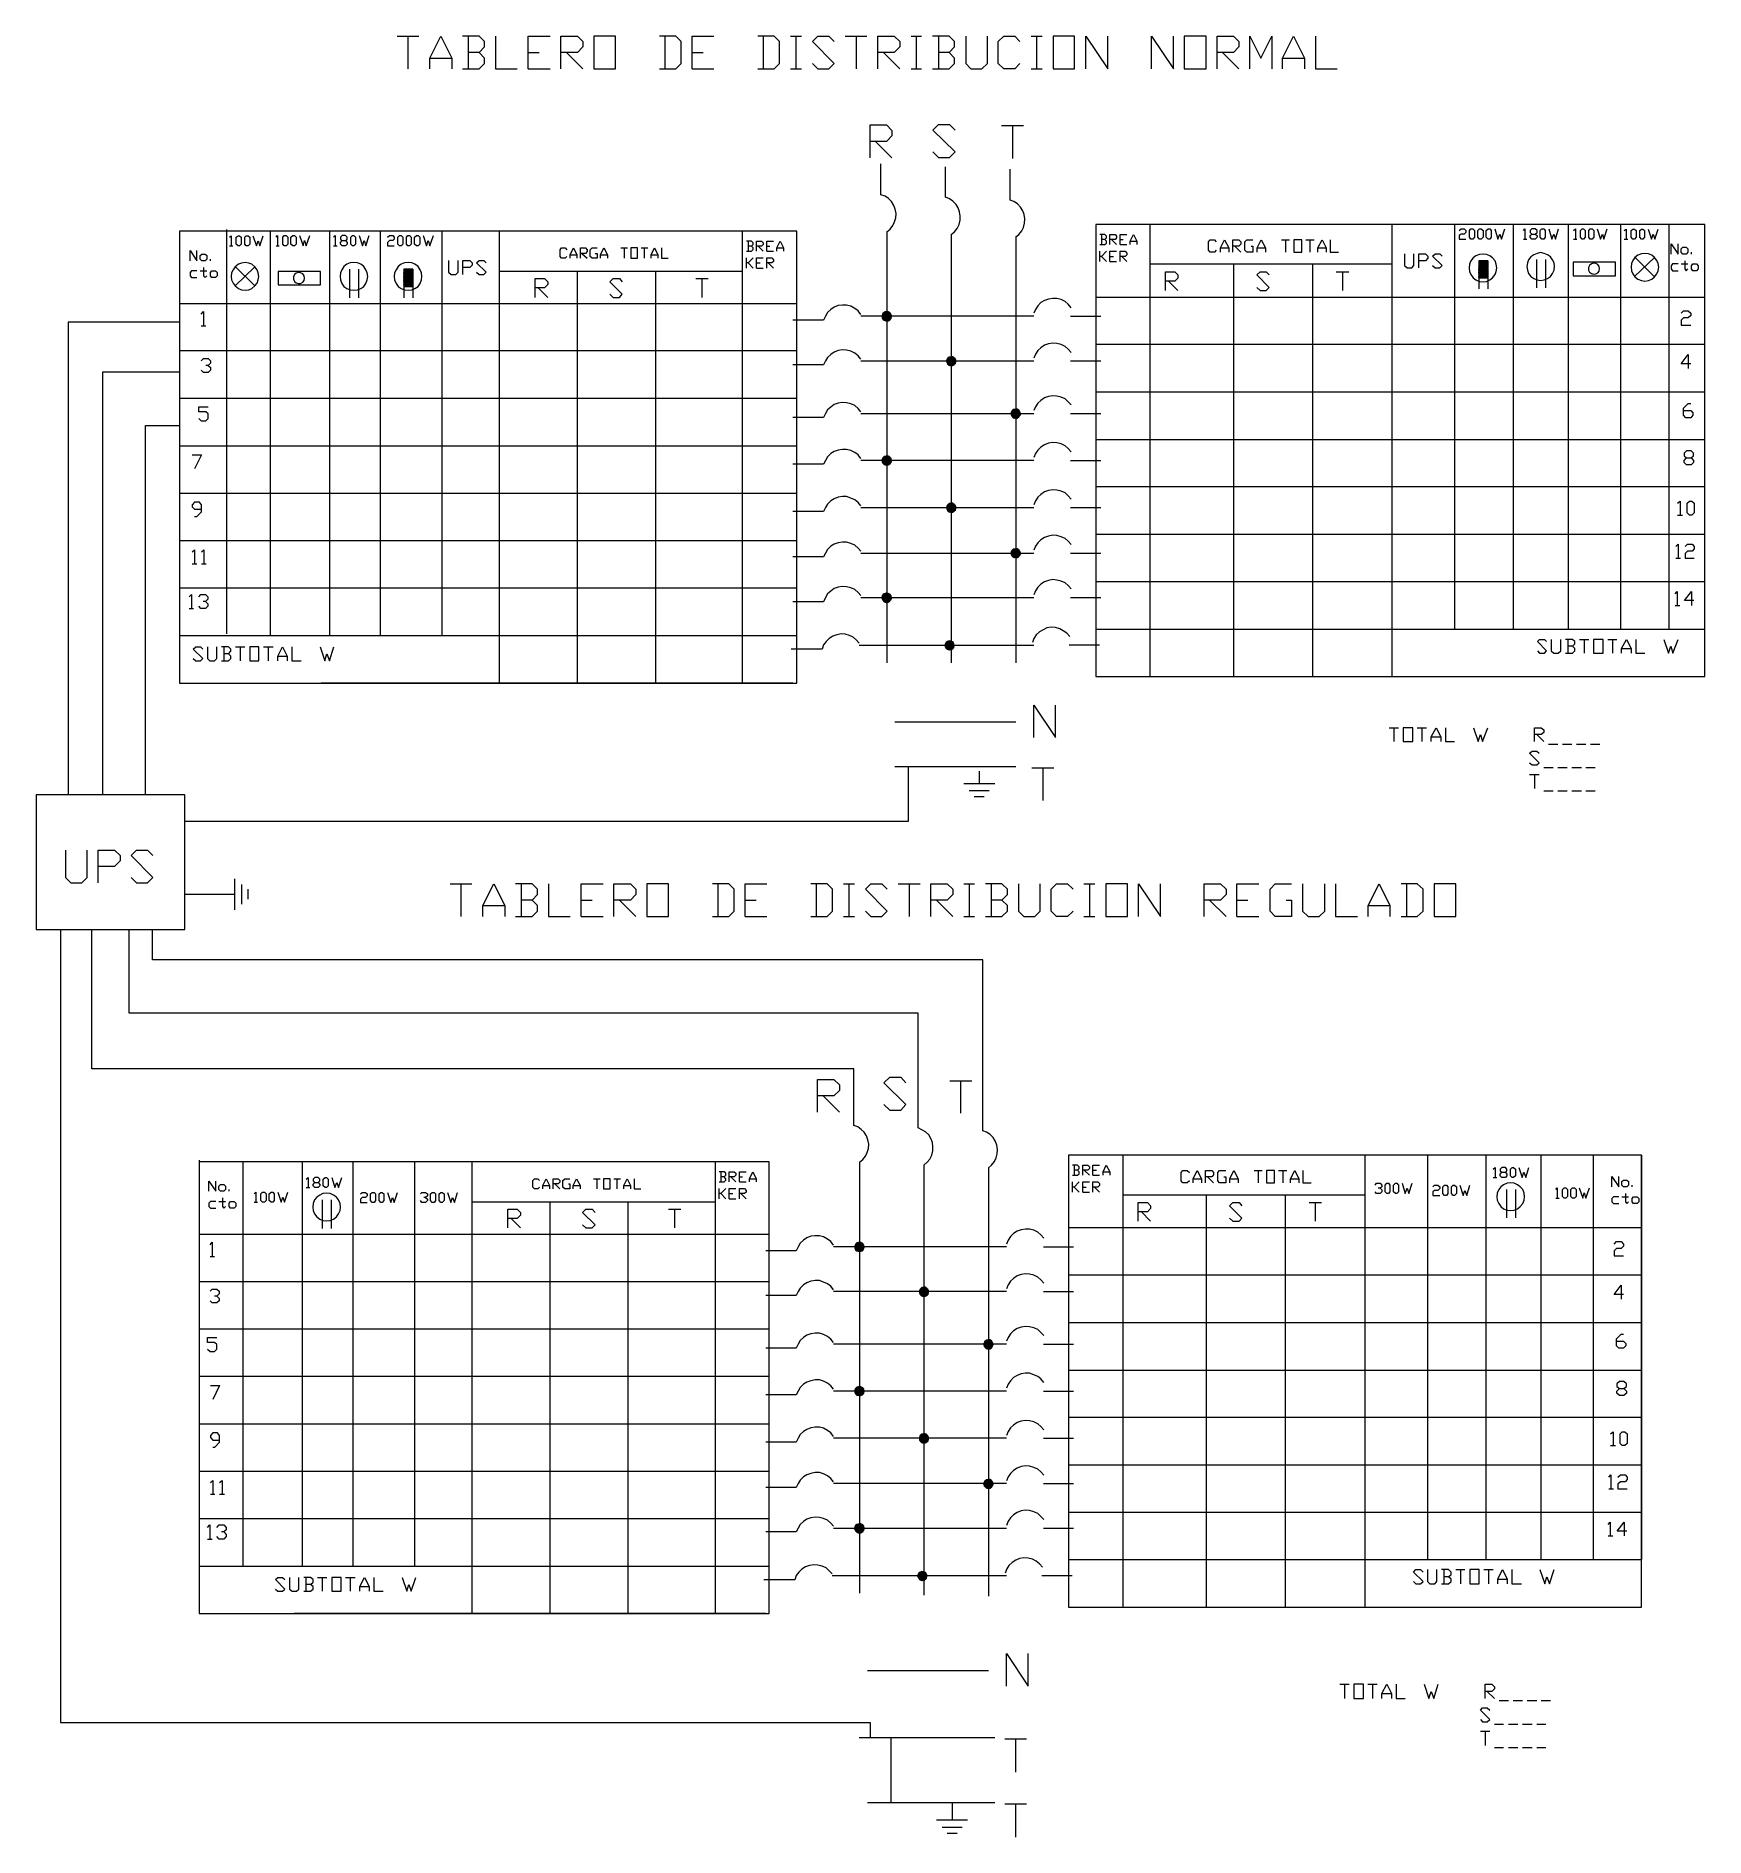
# Model space of a CAD drawing. Header units: millimetres. Extents: x 7 to 206, y 30 to 245.
import ezdxf

# ---------------------------------------------------------------- set-up
doc = ezdxf.new("R2010")
doc.units = ezdxf.units.MM
doc.header["$MEASUREMENT"] = 0
doc.layers.add('TABLA', color=7, linetype='CONTINUOUS')

msp = doc.modelspace()

# ---------------------------------------------------------------- linework, layer by layer
at = {"layer": 'TABLA', "color": 7, "linetype": 'Continuous', "lineweight": 18, "true_color": 0x000007}
for p, q in [((49.91, 244.73), (52.49, 244.73)), ((51.18, 244.73), (51.18, 240.83)), ((58.38, 244.73), (58.38, 240.83)), ((65.53, 242.78), (66.84, 242.78)), ((70.1, 242.78), (72.05, 240.83)), ((81.83, 244.73), (81.83, 240.83)), ((85.09, 242.78), (86.4, 242.78)), ((93.56, 244.73), (93.56, 240.83)), ((96.82, 244.73), (98.13, 244.73)), ((97.45, 244.73), (97.45, 240.83)), ((103.34, 244.73), (105.92, 244.73)), ((104.65, 244.73), (104.65, 240.83)), ((107.91, 242.78), (109.85, 240.83)), ((111.17, 244.73), (112.44, 244.73)), ((111.8, 244.73), (111.8, 240.83)), ((114.43, 244.73), (114.43, 240.83)), ((125.48, 244.73), (126.79, 244.73)), ((126.15, 244.73), (126.15, 240.83)), ((148.29, 242.78), (150.24, 240.83)), ((53.81, 242.1), (56.43, 242.1)), ((65.53, 240.83), (68.16, 240.83)), ((85.09, 240.83), (87.67, 240.83)), ((96.82, 240.83), (98.13, 240.83)), ((111.17, 240.83), (112.44, 240.83)), ((125.48, 240.83), (126.79, 240.83)), ((155.45, 242.1), (158.07, 242.1)), ((121.96, 234.06), (124.59, 234.06)), ((123.27, 234.06), (123.27, 230.12)), ((106.93, 232.16), (108.88, 230.21)), ((29.55, 221.66), (29.55, 173.44)), ((34.76, 221.45), (34.76, 173.23)), ((41.83, 221.45), (41.83, 173.23)), ((47.88, 221.45), (47.88, 173.23)), ((55.24, 221.45), (55.24, 173.23)), ((62.06, 221.45), (62.06, 167.56)), ((91.06, 221.45), (91.06, 167.56)), ((108.29, 221.4), (108.29, 170.01)), ((139.66, 222.25), (139.66, 168.36)), ((168.49, 222.25), (168.49, 168.36)), ((175.98, 222.25), (175.98, 174.03)), ((182.96, 222.25), (182.96, 174.03)), ((189.53, 222.25), (189.53, 174.03)), ((195.75, 222.25), (195.75, 174.03)), ((201.51, 222.25), (201.51, 174.03)), ((29.93, 219.71), (30.31, 219.71)), ((35.48, 219.71), (35.86, 219.71)), ((42.33, 219.71), (42.76, 219.71)), ((76.58, 219.46), (77.39, 219.46)), ((76.96, 219.46), (76.96, 218.23)), ((78.99, 219.46), (79.8, 219.46)), ((79.37, 219.46), (79.37, 218.23)), ((91.74, 220.26), (91.74, 219.07)), ((92.96, 219.67), (93.56, 219.07)), ((93.98, 219.67), (94.36, 219.67)), ((93.98, 219.07), (94.78, 219.07)), ((95.17, 219.46), (95.97, 219.46)), ((115.95, 221.06), (115.95, 170.01)), ((123.66, 220.77), (123.66, 170.01)), ((133.69, 217.85), (133.69, 219.07)), ((133.9, 221.06), (133.9, 219.88)), ((135.09, 220.47), (135.68, 219.88)), ((136.1, 220.47), (136.48, 220.47)), ((136.1, 219.88), (136.91, 219.88)), ((137.29, 220.26), (138.09, 220.26)), ((148.08, 219.46), (149.06, 219.46)), ((149.78, 219.67), (150.49, 218.95)), ((152.44, 219.46), (153.42, 219.46)), ((155.32, 220.43), (156.29, 220.43)), ((155.83, 220.43), (155.83, 218.95)), ((158.24, 220.43), (159.22, 220.43)), ((158.71, 220.43), (158.71, 218.95)), ((159.68, 219.46), (160.65, 219.46)), ((184.19, 220.51), (184.57, 220.51)), ((190.16, 220.51), (190.54, 220.51)), ((196.21, 220.51), (196.64, 220.51)), ((27.64, 217.93), (27.64, 218.14)), ((30.61, 214.93), (32.94, 217.21)), ((30.65, 217.21), (32.94, 214.93)), ((44.24, 216.92), (44.24, 213.53)), ((45.3, 216.92), (45.3, 213.53)), ((50.72, 216.92), (50.72, 213.53)), ((50.72, 216.92), (50.76, 216.92)), ((50.72, 216.87), (50.76, 216.92)), ((50.72, 216.83), (50.76, 216.87)), ((50.8, 216.92), (50.84, 216.92)), ((50.8, 216.87), (50.84, 216.87)), ((50.8, 216.83), (50.84, 216.87)), ((50.84, 216.92), (50.88, 216.92)), ((50.84, 216.87), (50.88, 216.92)), ((50.88, 216.87), (50.93, 216.92)), ((50.88, 216.83), (50.93, 216.87)), ((50.93, 216.83), (51.01, 216.87)), ((50.97, 216.87), (50.97, 216.92)), ((51.01, 216.92), (51.05, 216.92)), ((51.01, 216.83), (51.05, 216.92)), ((51.05, 216.87), (51.1, 216.92)), ((51.1, 216.83), (51.14, 216.87)), ((51.18, 216.87), (51.18, 216.92)), ((51.22, 216.92), (51.27, 216.92)), ((51.22, 216.83), (51.27, 216.92)), ((51.27, 216.87), (51.31, 216.92)), ((51.27, 216.79), (51.31, 216.87)), ((51.31, 216.83), (51.39, 216.87)), ((51.35, 216.87), (51.35, 216.92)), ((51.39, 216.92), (51.43, 216.92)), ((51.39, 216.83), (51.43, 216.87)), ((51.43, 216.92), (51.48, 216.92)), ((51.43, 216.87), (51.48, 216.92)), ((51.48, 216.87), (51.52, 216.92)), ((51.48, 216.83), (51.52, 216.87)), ((51.52, 216.83), (51.6, 216.87)), ((51.56, 216.87), (51.56, 216.92)), ((51.6, 216.92), (51.65, 216.92)), ((51.6, 216.83), (51.65, 216.92)), ((51.65, 216.87), (51.69, 216.92)), ((51.65, 216.79), (51.69, 216.87)), ((51.73, 216.87), (51.73, 216.92)), ((51.77, 216.92), (51.77, 213.53)), ((51.77, 216.83), (51.77, 216.87)), ((70.53, 218.65), (71.33, 218.65)), ((71.92, 218.82), (72.56, 218.23)), ((74.17, 218.65), (74.97, 218.65)), ((80.18, 218.65), (80.98, 218.65)), ((91.57, 217.04), (91.57, 218.27)), ((91.74, 217.68), (92.37, 217.04)), ((92.75, 217.68), (93.18, 217.68)), ((92.75, 217.04), (93.56, 217.04)), ((94.15, 217.68), (94.78, 217.04)), ((133.9, 218.44), (134.49, 217.85)), ((134.87, 218.44), (135.3, 218.44)), ((134.87, 217.85), (135.68, 217.85)), ((136.31, 218.44), (136.91, 217.85)), ((168.49, 217.51), (139.66, 217.51)), ((149.61, 217.51), (149.61, 168.36)), ((159.05, 217.51), (159.05, 168.36)), ((178.86, 217.93), (178.9, 217.93)), ((178.86, 217.89), (178.9, 217.93)), ((178.86, 217.93), (178.86, 214.59)), ((178.86, 217.85), (178.9, 217.89)), ((178.86, 217.76), (178.9, 217.76)), ((178.86, 217.72), (178.9, 217.72)), ((178.86, 217.68), (178.94, 217.72)), ((178.86, 217.64), (178.9, 217.68)), ((178.86, 217.55), (178.9, 217.55)), ((178.86, 217.47), (178.9, 217.51)), ((178.86, 217.42), (178.9, 217.47)), ((178.86, 217.38), (178.9, 217.38)), ((178.86, 217.34), (178.9, 217.34)), ((178.86, 217.3), (178.94, 217.34)), ((178.86, 217.25), (178.9, 217.3)), ((178.86, 217.17), (178.9, 217.17)), ((178.86, 217.09), (178.86, 217.13)), ((178.86, 217.09), (178.94, 217.13)), ((178.86, 217.04), (178.9, 217.09)), ((178.86, 216.96), (178.9, 217)), ((178.86, 216.92), (178.86, 216.96)), ((178.86, 216.87), (178.9, 216.92)), ((178.86, 216.79), (178.9, 216.87)), ((178.9, 217.8), (178.94, 217.85)), ((178.9, 217.59), (178.94, 217.64)), ((178.9, 217.55), (178.94, 217.55)), ((178.9, 217.42), (178.94, 217.47)), ((178.9, 217.38), (178.94, 217.42)), ((178.9, 217.21), (178.94, 217.25)), ((178.9, 217.17), (178.94, 217.17)), ((178.9, 217.04), (178.99, 217.09)), ((178.9, 217), (178.94, 217.04)), ((178.9, 216.96), (178.94, 216.96)), ((178.9, 216.83), (178.94, 216.87)), ((178.94, 217.93), (178.99, 217.93)), ((178.94, 217.89), (178.99, 217.89)), ((178.94, 217.76), (178.99, 217.8)), ((178.94, 217.55), (178.99, 217.59)), ((178.94, 217.51), (178.99, 217.51)), ((178.94, 217.38), (178.99, 217.42)), ((178.94, 217.34), (178.99, 217.38)), ((178.94, 217.3), (178.99, 217.3)), ((178.94, 217.17), (178.99, 217.21)), ((178.94, 217), (179.03, 217.04)), ((178.94, 216.96), (178.99, 217)), ((178.94, 216.92), (178.99, 216.92)), ((178.94, 216.87), (178.99, 216.92)), ((178.99, 217.89), (179.03, 217.93)), ((178.99, 217.85), (179.03, 217.85)), ((178.99, 217.72), (179.03, 217.76)), ((178.99, 217.51), (179.03, 217.55)), ((178.99, 217.47), (179.03, 217.47)), ((178.99, 217.34), (179.03, 217.38)), ((178.99, 217.3), (179.03, 217.34)), ((178.99, 217.25), (179.03, 217.25)), ((178.99, 217.13), (179.03, 217.17)), ((178.99, 216.96), (179.07, 217)), ((178.99, 216.92), (179.03, 216.96)), ((178.99, 216.87), (179.03, 216.87)), ((178.99, 216.83), (179.03, 216.87)), ((179.03, 217.85), (179.07, 217.89)), ((179.03, 217.8), (179.07, 217.8)), ((179.03, 217.68), (179.07, 217.72)), ((179.03, 217.47), (179.07, 217.51)), ((179.03, 217.42), (179.07, 217.42)), ((179.03, 217.3), (179.07, 217.34)), ((179.03, 217.25), (179.07, 217.3)), ((179.03, 217.21), (179.07, 217.21)), ((179.03, 217.09), (179.07, 217.13)), ((179.03, 216.92), (179.11, 216.96)), ((179.03, 216.87), (179.07, 216.92)), ((179.07, 217.8), (179.11, 217.85)), ((179.07, 217.76), (179.11, 217.76)), ((179.07, 217.64), (179.11, 217.68)), ((179.07, 217.42), (179.11, 217.47)), ((179.07, 217.38), (179.11, 217.38)), ((179.07, 217.25), (179.11, 217.3)), ((179.07, 217.17), (179.11, 217.25)), ((179.07, 217.04), (179.11, 217.09)), ((179.07, 216.87), (179.15, 216.92)), ((179.07, 216.79), (179.11, 216.87)), ((179.11, 217.89), (179.11, 217.93)), ((179.11, 217.76), (179.15, 217.8)), ((179.11, 217.72), (179.15, 217.72)), ((179.11, 217.59), (179.15, 217.64)), ((179.11, 217.38), (179.15, 217.42)), ((179.11, 217.34), (179.15, 217.34)), ((179.11, 217.21), (179.15, 217.25)), ((179.11, 217.13), (179.15, 217.21)), ((179.11, 217), (179.15, 217.04)), ((179.11, 216.83), (179.2, 216.87)), ((179.15, 217.93), (179.2, 217.93)), ((179.15, 217.85), (179.2, 217.93)), ((179.15, 217.72), (179.2, 217.76)), ((179.15, 217.68), (179.2, 217.68)), ((179.15, 217.55), (179.2, 217.59)), ((179.15, 217.34), (179.2, 217.38)), ((179.15, 217.3), (179.2, 217.3)), ((179.15, 217.17), (179.2, 217.21)), ((179.15, 217.09), (179.2, 217.17)), ((179.15, 216.96), (179.2, 217)), ((179.2, 217.89), (179.24, 217.93)), ((179.2, 217.68), (179.24, 217.72)), ((179.2, 217.64), (179.24, 217.64)), ((179.2, 217.51), (179.24, 217.55)), ((179.2, 217.3), (179.24, 217.34)), ((179.2, 217.25), (179.24, 217.25)), ((179.2, 217.13), (179.24, 217.17)), ((179.2, 217.04), (179.24, 217.13)), ((179.2, 216.92), (179.24, 216.96)), ((179.24, 217.85), (179.28, 217.89)), ((179.24, 217.64), (179.28, 217.68)), ((179.24, 217.59), (179.28, 217.59)), ((179.24, 217.47), (179.28, 217.51)), ((179.24, 217.38), (179.28, 217.47)), ((179.24, 217.25), (179.28, 217.3)), ((179.24, 217.21), (179.28, 217.21)), ((179.24, 217.09), (179.32, 217.13)), ((179.24, 217), (179.28, 217.09)), ((179.24, 216.87), (179.28, 216.92)), ((179.24, 216.79), (179.28, 216.87)), ((179.28, 217.8), (179.32, 217.85)), ((179.28, 217.64), (179.37, 217.68)), ((179.28, 217.59), (179.32, 217.64)), ((179.28, 217.55), (179.32, 217.55)), ((179.28, 217.42), (179.32, 217.47)), ((179.28, 217.34), (179.32, 217.42)), ((179.28, 217.21), (179.32, 217.25)), ((179.28, 217.17), (179.32, 217.17)), ((179.28, 217.13), (179.32, 217.17)), ((179.28, 217.04), (179.37, 217.09)), ((179.28, 216.96), (179.32, 217.04)), ((179.28, 216.83), (179.32, 216.87)), ((179.32, 217.93), (179.37, 217.93)), ((179.32, 217.89), (179.37, 217.89)), ((179.32, 217.76), (179.37, 217.8)), ((179.32, 217.59), (179.41, 217.64)), ((179.32, 217.55), (179.37, 217.59)), ((179.32, 217.51), (179.37, 217.51)), ((179.32, 217.47), (179.37, 217.51)), ((179.32, 217.38), (179.37, 217.42)), ((179.32, 217.3), (179.37, 217.38)), ((179.32, 217.21), (179.41, 217.25)), ((179.32, 217.17), (179.37, 217.21)), ((179.32, 217.09), (179.37, 217.13)), ((179.32, 217), (179.41, 217.04)), ((179.32, 216.92), (179.37, 217)), ((179.32, 216.87), (179.37, 216.92)), ((179.37, 217.93), (179.41, 217.93)), ((179.37, 217.89), (179.41, 217.93)), ((179.37, 217.85), (179.41, 217.85)), ((179.37, 217.72), (179.41, 217.76)), ((179.37, 217.55), (179.45, 217.59)), ((179.37, 217.51), (179.41, 217.55)), ((179.37, 217.47), (179.41, 217.47)), ((179.37, 217.42), (179.41, 217.47)), ((179.37, 217.34), (179.41, 217.38)), ((179.37, 217.25), (179.41, 217.34)), ((179.37, 217.17), (179.45, 217.21)), ((179.37, 217.13), (179.41, 217.17)), ((179.37, 217.04), (179.41, 217.09)), ((179.37, 216.96), (179.45, 217)), ((179.37, 216.87), (179.41, 216.96)), ((179.37, 216.83), (179.41, 216.87)), ((179.41, 217.89), (179.45, 217.93)), ((179.41, 217.85), (179.45, 217.89)), ((179.41, 217.8), (179.45, 217.8)), ((179.41, 217.68), (179.45, 217.72)), ((179.41, 217.51), (179.49, 217.55)), ((179.41, 217.47), (179.45, 217.51)), ((179.41, 217.42), (179.45, 217.42)), ((179.41, 217.38), (179.45, 217.42)), ((179.41, 217.3), (179.45, 217.34)), ((179.41, 217.21), (179.45, 217.3)), ((179.41, 217.13), (179.49, 217.17)), ((179.41, 217.09), (179.45, 217.13)), ((179.41, 217), (179.45, 217.04)), ((179.41, 216.92), (179.49, 216.96)), ((179.41, 216.83), (179.45, 216.92)), ((179.45, 217.85), (179.49, 217.89)), ((179.45, 217.8), (179.49, 217.85)), ((179.45, 217.76), (179.49, 217.76)), ((179.45, 217.64), (179.49, 217.68)), ((179.45, 217.47), (179.54, 217.51)), ((179.45, 217.42), (179.49, 217.47)), ((179.45, 217.38), (179.49, 217.38)), ((179.45, 217.34), (179.49, 217.38)), ((179.45, 217.25), (179.49, 217.3)), ((179.45, 217.17), (179.49, 217.25)), ((179.45, 217.09), (179.54, 217.13)), ((179.45, 217.04), (179.49, 217.09)), ((179.45, 216.96), (179.49, 217)), ((179.45, 216.87), (179.54, 216.92)), ((179.45, 216.79), (179.49, 216.87)), ((179.49, 217.89), (179.49, 217.93)), ((179.49, 217.8), (179.54, 217.85)), ((179.49, 217.76), (179.54, 217.8)), ((179.49, 217.72), (179.54, 217.72)), ((179.49, 217.59), (179.54, 217.64)), ((179.49, 217.42), (179.58, 217.47)), ((179.49, 217.38), (179.54, 217.42)), ((179.49, 217.34), (179.54, 217.34)), ((179.49, 217.3), (179.54, 217.34)), ((179.49, 217.21), (179.54, 217.25)), ((179.49, 217.13), (179.54, 217.21)), ((179.49, 217.04), (179.58, 217.09)), ((179.49, 217), (179.54, 217.04)), ((179.49, 216.92), (179.54, 216.96)), ((179.49, 216.83), (179.58, 216.87)), ((179.54, 217.93), (179.58, 217.93)), ((179.54, 217.85), (179.58, 217.93)), ((179.54, 217.89), (179.58, 217.89)), ((179.54, 217.76), (179.58, 217.8)), ((179.54, 217.72), (179.58, 217.76)), ((179.54, 217.68), (179.58, 217.68)), ((179.54, 217.55), (179.58, 217.59)), ((179.54, 217.38), (179.62, 217.42)), ((179.54, 217.34), (179.58, 217.38)), ((179.54, 217.3), (179.58, 217.3)), ((179.54, 217.25), (179.58, 217.3)), ((179.54, 217.17), (179.58, 217.21)), ((179.54, 217.09), (179.58, 217.17)), ((179.54, 217), (179.62, 217.04)), ((179.54, 216.96), (179.58, 217)), ((179.54, 216.87), (179.58, 216.92)), ((179.58, 217.89), (179.62, 217.93)), ((179.58, 217.85), (179.62, 217.85)), ((179.58, 217.72), (179.62, 217.76)), ((179.58, 217.68), (179.62, 217.72)), ((179.58, 217.64), (179.62, 217.64)), ((179.58, 217.51), (179.62, 217.55)), ((179.58, 217.34), (179.66, 217.38)), ((179.58, 217.3), (179.62, 217.34)), ((179.58, 217.25), (179.62, 217.25)), ((179.58, 217.21), (179.62, 217.25)), ((179.58, 217.13), (179.62, 217.17)), ((179.58, 217.04), (179.62, 217.13)), ((179.58, 216.96), (179.66, 217)), ((179.58, 216.92), (179.62, 216.96)), ((179.58, 216.83), (179.62, 216.87)), ((179.62, 217.85), (179.66, 217.89)), ((179.62, 217.8), (179.66, 217.8)), ((179.62, 217.68), (179.66, 217.72)), ((179.62, 217.59), (179.66, 217.68)), ((179.62, 217.47), (179.66, 217.51)), ((179.62, 217.3), (179.7, 217.34)), ((179.62, 217.25), (179.66, 217.3)), ((179.62, 217.21), (179.66, 217.21)), ((179.62, 217.17), (179.66, 217.21)), ((179.62, 217.09), (179.66, 217.13)), ((179.62, 217), (179.66, 217.09)), ((179.62, 216.92), (179.7, 216.96)), ((179.62, 216.87), (179.66, 216.92)), ((179.66, 217.8), (179.7, 217.85)), ((179.66, 217.76), (179.7, 217.76)), ((179.66, 217.64), (179.75, 217.68)), ((179.66, 217.55), (179.7, 217.64)), ((179.66, 217.42), (179.7, 217.47)), ((179.66, 217.34), (179.7, 217.42)), ((179.66, 217.25), (179.75, 217.3)), ((179.66, 217.17), (179.7, 217.25)), ((179.66, 217.13), (179.7, 217.17)), ((179.66, 216.96), (179.7, 217.04)), ((179.66, 216.87), (179.75, 216.92)), ((179.7, 217.89), (179.7, 217.93)), ((179.7, 217.76), (179.75, 217.8)), ((179.7, 217.72), (179.75, 217.72)), ((179.7, 217.59), (179.79, 217.64)), ((179.7, 217.51), (179.75, 217.59)), ((179.7, 217.38), (179.75, 217.42)), ((179.7, 217.3), (179.75, 217.38)), ((179.7, 217.21), (179.79, 217.25)), ((179.7, 217.13), (179.75, 217.21)), ((179.7, 217.09), (179.75, 217.13)), ((179.7, 216.92), (179.75, 217)), ((179.75, 217.93), (179.79, 217.93)), ((179.75, 217.85), (179.79, 217.93)), ((179.75, 217.72), (179.79, 217.76)), ((179.75, 217.55), (179.83, 217.59)), ((179.75, 217.47), (179.79, 217.55)), ((179.75, 217.42), (179.79, 217.47)), ((179.75, 217.34), (179.79, 217.38)), ((179.75, 217.25), (179.79, 217.34)), ((179.75, 217.17), (179.83, 217.21)), ((179.75, 217.04), (179.79, 217.09)), ((179.75, 216.87), (179.79, 216.96)), ((179.75, 216.83), (179.79, 216.87)), ((179.79, 217.89), (179.83, 217.93)), ((179.79, 217.8), (179.83, 217.89)), ((179.79, 217.68), (179.83, 217.72)), ((179.79, 217.51), (179.87, 217.55)), ((179.79, 217.42), (179.83, 217.51)), ((179.79, 217.38), (179.83, 217.42)), ((179.79, 217.3), (179.83, 217.34)), ((179.79, 217.21), (179.83, 217.3)), ((179.79, 217.13), (179.87, 217.17)), ((179.79, 217), (179.83, 217.04)), ((179.79, 216.83), (179.83, 216.92)), ((179.83, 217.85), (179.87, 217.89)), ((179.83, 217.76), (179.87, 217.85)), ((179.83, 217.64), (179.87, 217.68)), ((179.83, 217.55), (179.87, 217.59)), ((179.83, 217.47), (179.92, 217.51)), ((179.83, 217.38), (179.87, 217.47)), ((179.83, 217.34), (179.87, 217.38)), ((179.83, 217.25), (179.87, 217.3)), ((179.83, 217.17), (179.87, 217.25)), ((179.83, 217.09), (179.92, 217.13)), ((179.83, 216.96), (179.87, 217)), ((179.83, 216.87), (179.92, 216.92)), ((179.83, 216.79), (179.87, 216.87)), ((179.87, 217.89), (179.87, 217.93)), ((179.87, 217.8), (179.92, 217.85)), ((179.87, 217.72), (179.92, 217.8)), ((179.87, 217.64), (179.92, 217.68)), ((179.87, 217.59), (179.92, 217.64)), ((179.87, 217.51), (179.92, 217.55)), ((179.87, 217.42), (179.92, 217.47)), ((179.87, 217.34), (179.92, 217.42)), ((179.87, 217.3), (179.92, 217.34)), ((179.87, 217.21), (179.92, 217.21)), ((179.87, 217.13), (179.92, 217.17)), ((179.87, 217.04), (179.92, 217.04)), ((179.87, 216.92), (179.92, 216.96)), ((179.92, 217.93), (179.96, 217.93)), ((179.92, 217.93), (179.92, 214.59)), ((179.92, 217.89), (179.96, 217.89)), ((179.92, 217.85), (179.92, 217.89)), ((179.92, 217.76), (179.96, 217.76)), ((179.92, 217.68), (179.92, 217.72)), ((179.92, 217.47), (179.92, 217.51)), ((179.92, 217.3), (179.92, 217.34)), ((179.92, 217.25), (179.96, 217.25)), ((179.92, 217.09), (179.96, 217.09)), ((179.92, 216.87), (179.96, 216.87)), ((185.72, 218.1), (185.72, 214.71)), ((186.82, 218.1), (186.82, 214.71)), ((197.44, 216.07), (199.81, 218.31)), ((197.48, 218.36), (199.81, 216.03)), ((202.99, 217.55), (203.79, 217.55)), ((204.22, 218.74), (204.22, 218.95)), ((26.42, 216.75), (27.22, 216.75)), ((50.72, 216.79), (50.76, 216.83)), ((50.72, 216.75), (50.76, 216.75)), ((50.72, 216.7), (50.76, 216.7)), ((50.72, 216.66), (50.8, 216.7)), ((50.72, 216.62), (50.76, 216.66)), ((50.72, 216.53), (50.76, 216.58)), ((50.72, 216.49), (50.72, 216.53)), ((50.72, 216.45), (50.72, 216.49)), ((50.72, 216.45), (50.8, 216.49)), ((50.72, 216.37), (50.76, 216.45)), ((50.72, 216.32), (50.76, 216.37)), ((50.72, 216.28), (50.72, 216.32)), ((50.72, 216.28), (50.8, 216.32)), ((50.72, 216.24), (50.76, 216.28)), ((50.72, 216.24), (50.76, 216.24)), ((50.72, 216.15), (50.76, 216.2)), ((50.72, 216.11), (50.76, 216.15)), ((50.72, 216.07), (50.72, 216.11)), ((50.72, 216.07), (50.8, 216.11)), ((50.72, 215.98), (50.76, 216.07)), ((50.72, 215.94), (50.76, 215.98)), ((50.72, 215.9), (50.72, 215.94)), ((50.72, 215.86), (50.72, 215.9)), ((50.72, 215.82), (50.76, 215.82)), ((50.72, 215.77), (50.76, 215.82)), ((50.72, 215.73), (50.76, 215.77)), ((50.72, 215.69), (50.72, 215.73)), ((50.72, 215.69), (50.8, 215.73)), ((50.72, 215.6), (50.76, 215.69)), ((50.72, 215.65), (50.76, 215.65)), ((50.72, 215.56), (50.76, 215.6)), ((50.72, 215.48), (50.72, 215.52)), ((50.72, 215.43), (50.76, 215.43)), ((50.72, 215.39), (50.76, 215.43)), ((50.72, 215.35), (50.76, 215.39)), ((50.72, 215.31), (50.72, 215.35)), ((50.72, 215.31), (50.76, 215.31)), ((50.72, 215.26), (50.76, 215.26)), ((50.72, 215.18), (50.76, 215.22)), ((50.72, 215.1), (50.72, 215.14)), ((50.72, 215.01), (50.76, 215.1)), ((50.72, 215.05), (50.76, 215.05)), ((50.72, 214.97), (50.76, 215.01)), ((50.72, 214.93), (50.76, 214.93)), ((50.72, 214.88), (50.76, 214.88)), ((50.76, 216.79), (50.8, 216.83)), ((50.76, 216.7), (50.8, 216.79)), ((50.76, 216.62), (50.84, 216.66)), ((50.76, 216.58), (50.8, 216.62)), ((50.76, 216.53), (50.8, 216.53)), ((50.76, 216.49), (50.8, 216.53)), ((50.76, 216.41), (50.84, 216.45)), ((50.76, 216.32), (50.8, 216.41)), ((50.76, 216.24), (50.8, 216.24)), ((50.76, 216.2), (50.8, 216.24)), ((50.76, 216.11), (50.8, 216.15)), ((50.76, 216.03), (50.84, 216.07)), ((50.76, 215.94), (50.8, 216.03)), ((50.76, 215.9), (50.8, 215.94)), ((50.76, 215.86), (50.8, 215.86)), ((50.76, 215.73), (50.8, 215.77)), ((50.76, 215.65), (50.8, 215.65)), ((50.76, 215.52), (50.8, 215.56)), ((50.76, 215.35), (50.8, 215.39)), ((50.76, 215.31), (50.8, 215.35)), ((50.76, 215.26), (50.8, 215.26)), ((50.76, 215.14), (50.8, 215.18)), ((50.76, 214.93), (50.8, 214.97)), ((50.8, 216.75), (50.84, 216.79)), ((50.8, 216.66), (50.84, 216.75)), ((50.8, 216.58), (50.88, 216.62)), ((50.8, 216.53), (50.84, 216.58)), ((50.8, 216.45), (50.84, 216.49)), ((50.8, 216.37), (50.88, 216.41)), ((50.8, 216.28), (50.84, 216.37)), ((50.8, 216.24), (50.84, 216.28)), ((50.8, 216.2), (50.84, 216.2)), ((50.8, 216.15), (50.84, 216.2)), ((50.8, 216.07), (50.84, 216.11)), ((50.8, 215.98), (50.88, 216.03)), ((50.8, 215.86), (50.84, 215.9)), ((50.8, 215.82), (50.84, 215.82)), ((50.8, 215.69), (50.84, 215.73)), ((50.8, 215.65), (50.84, 215.69)), ((50.8, 215.6), (50.84, 215.6)), ((50.8, 215.48), (50.84, 215.52)), ((50.8, 215.26), (50.84, 215.31)), ((50.8, 215.22), (50.84, 215.22)), ((50.8, 215.1), (50.84, 215.14)), ((50.8, 214.88), (50.84, 214.93)), ((50.84, 216.83), (50.88, 216.83)), ((50.84, 216.79), (50.88, 216.83)), ((50.84, 216.7), (50.88, 216.75)), ((50.84, 216.62), (50.88, 216.7)), ((50.84, 216.53), (50.93, 216.58)), ((50.84, 216.49), (50.88, 216.53)), ((50.84, 216.41), (50.88, 216.45)), ((50.84, 216.32), (50.93, 216.37)), ((50.84, 216.24), (50.88, 216.32)), ((50.84, 216.2), (50.88, 216.24)), ((50.84, 216.15), (50.88, 216.15)), ((50.84, 216.11), (50.88, 216.15)), ((50.84, 216.03), (50.88, 216.07)), ((50.84, 215.94), (50.93, 215.98)), ((50.84, 215.82), (50.88, 215.86)), ((50.84, 215.77), (50.88, 215.77)), ((50.84, 215.65), (50.88, 215.69)), ((50.84, 215.6), (50.88, 215.65)), ((50.84, 215.56), (50.88, 215.56)), ((50.84, 215.43), (50.88, 215.48)), ((50.84, 215.22), (50.88, 215.26)), ((50.84, 215.18), (50.88, 215.18)), ((50.84, 215.05), (50.88, 215.1)), ((50.84, 214.88), (50.88, 214.93)), ((50.88, 216.79), (50.93, 216.79)), ((50.88, 216.75), (50.93, 216.79)), ((50.88, 216.66), (50.93, 216.7)), ((50.88, 216.58), (50.93, 216.66)), ((50.88, 216.49), (50.97, 216.53)), ((50.88, 216.45), (50.93, 216.49)), ((50.88, 216.37), (50.93, 216.41)), ((50.88, 216.28), (50.97, 216.32)), ((50.88, 216.2), (50.93, 216.28)), ((50.88, 216.15), (50.93, 216.2)), ((50.88, 216.11), (50.93, 216.11)), ((50.88, 216.07), (50.93, 216.11)), ((50.88, 215.98), (50.93, 216.03)), ((50.88, 215.9), (50.97, 215.94)), ((50.88, 215.77), (50.93, 215.82)), ((50.88, 215.73), (50.93, 215.73)), ((50.88, 215.6), (50.93, 215.65)), ((50.88, 215.56), (50.93, 215.6)), ((50.88, 215.52), (50.93, 215.52)), ((50.88, 215.39), (50.93, 215.43)), ((50.88, 215.18), (50.93, 215.22)), ((50.88, 215.14), (50.93, 215.14)), ((50.88, 215.01), (50.93, 215.05)), ((50.88, 214.88), (50.93, 214.88)), ((50.93, 216.79), (50.97, 216.83)), ((50.93, 216.75), (50.97, 216.75)), ((50.93, 216.7), (50.97, 216.75)), ((50.93, 216.62), (50.97, 216.66)), ((50.93, 216.53), (50.97, 216.62)), ((50.93, 216.45), (51.01, 216.49)), ((50.93, 216.41), (50.97, 216.45)), ((50.93, 216.32), (50.97, 216.37)), ((50.93, 216.24), (51.01, 216.28)), ((50.93, 216.15), (50.97, 216.24)), ((50.93, 216.11), (50.97, 216.15)), ((50.93, 216.07), (50.97, 216.07)), ((50.93, 216.03), (50.97, 216.07)), ((50.93, 215.94), (50.97, 215.98)), ((50.93, 215.86), (51.01, 215.9)), ((50.93, 215.73), (50.97, 215.77)), ((50.93, 215.69), (50.97, 215.69)), ((50.93, 215.56), (50.97, 215.6)), ((50.93, 215.52), (50.97, 215.56)), ((50.93, 215.35), (50.97, 215.39)), ((50.93, 215.14), (50.97, 215.18)), ((50.93, 215.1), (50.97, 215.1)), ((50.93, 214.97), (50.97, 215.01)), ((50.93, 214.88), (50.97, 214.88)), ((50.97, 216.79), (51.05, 216.83)), ((50.97, 216.75), (51.01, 216.79)), ((50.97, 216.7), (51.01, 216.7)), ((50.97, 216.66), (51.01, 216.7)), ((50.97, 216.58), (51.01, 216.62)), ((50.97, 216.49), (51.01, 216.58)), ((50.97, 216.41), (51.05, 216.45)), ((50.97, 216.37), (51.01, 216.41)), ((50.97, 216.28), (51.01, 216.32)), ((50.97, 216.11), (51.01, 216.2)), ((50.97, 216.07), (51.01, 216.11)), ((50.97, 216.03), (51.01, 216.03)), ((50.97, 215.98), (51.01, 216.03)), ((50.97, 215.9), (51.01, 215.94)), ((50.97, 215.82), (51.05, 215.86)), ((50.97, 215.69), (51.01, 215.73)), ((50.97, 215.65), (51.01, 215.65)), ((50.97, 215.52), (51.01, 215.56)), ((50.97, 215.48), (51.01, 215.52)), ((50.97, 215.31), (51.01, 215.35)), ((50.97, 215.1), (51.01, 215.14)), ((50.97, 214.93), (51.01, 214.97)), ((51.01, 216.75), (51.1, 216.79)), ((51.01, 216.7), (51.05, 216.75)), ((51.01, 216.66), (51.05, 216.66)), ((51.01, 216.62), (51.05, 216.66)), ((51.01, 216.53), (51.05, 216.58)), ((51.01, 216.45), (51.05, 216.53)), ((51.01, 216.37), (51.1, 216.41)), ((51.01, 216.32), (51.05, 216.37)), ((51.01, 216.24), (51.05, 216.28)), ((51.01, 216.07), (51.05, 216.15)), ((51.01, 216.03), (51.05, 216.07)), ((51.01, 215.98), (51.05, 215.98)), ((51.01, 215.94), (51.05, 215.98)), ((51.01, 215.86), (51.05, 215.9)), ((51.01, 215.65), (51.05, 215.69)), ((51.01, 215.6), (51.05, 215.6)), ((51.01, 215.48), (51.05, 215.52)), ((51.01, 215.43), (51.05, 215.48)), ((51.01, 215.26), (51.05, 215.31)), ((51.01, 215.05), (51.05, 215.1)), ((51.01, 214.88), (51.05, 214.93)), ((51.05, 216.7), (51.14, 216.75)), ((51.05, 216.62), (51.1, 216.7)), ((51.05, 216.58), (51.1, 216.62)), ((51.05, 216.49), (51.1, 216.53)), ((51.05, 216.41), (51.1, 216.49)), ((51.05, 216.32), (51.14, 216.37)), ((51.05, 216.2), (51.1, 216.24)), ((51.05, 216.03), (51.1, 216.11)), ((51.05, 215.98), (51.1, 216.03)), ((51.05, 215.94), (51.1, 215.94)), ((51.05, 215.9), (51.1, 215.94)), ((51.05, 215.82), (51.1, 215.86)), ((51.05, 215.6), (51.1, 215.65)), ((51.05, 215.56), (51.1, 215.56)), ((51.05, 215.43), (51.1, 215.48)), ((51.05, 215.22), (51.1, 215.26)), ((51.05, 215.01), (51.1, 215.05)), ((51.1, 216.66), (51.18, 216.7)), ((51.1, 216.58), (51.14, 216.66)), ((51.1, 216.53), (51.14, 216.58)), ((51.1, 216.45), (51.14, 216.49)), ((51.1, 216.37), (51.14, 216.45)), ((51.1, 216.28), (51.18, 216.32)), ((51.1, 216.15), (51.14, 216.2)), ((51.1, 215.98), (51.14, 216.07)), ((51.1, 215.94), (51.14, 215.98)), ((51.1, 215.9), (51.14, 215.9)), ((51.1, 215.77), (51.14, 215.82)), ((51.1, 215.56), (51.14, 215.6)), ((51.1, 215.52), (51.14, 215.52)), ((51.1, 215.39), (51.14, 215.43)), ((51.1, 215.18), (51.14, 215.22)), ((51.1, 214.88), (51.14, 214.88)), ((51.14, 216.79), (51.18, 216.83)), ((51.14, 216.7), (51.18, 216.79)), ((51.14, 216.62), (51.22, 216.66)), ((51.14, 216.53), (51.18, 216.62)), ((51.14, 216.49), (51.18, 216.53)), ((51.14, 216.32), (51.18, 216.41)), ((51.14, 216.24), (51.22, 216.28)), ((51.14, 216.11), (51.18, 216.15)), ((51.14, 215.94), (51.18, 216.03)), ((51.14, 215.9), (51.18, 215.94)), ((51.14, 215.86), (51.18, 215.86)), ((51.14, 215.73), (51.18, 215.77)), ((51.14, 215.52), (51.18, 215.56)), ((51.14, 215.48), (51.18, 215.48)), ((51.14, 215.35), (51.18, 215.39)), ((51.14, 215.14), (51.18, 215.18)), ((51.14, 214.93), (51.18, 214.97)), ((51.18, 216.75), (51.22, 216.79)), ((51.18, 216.66), (51.22, 216.75)), ((51.18, 216.58), (51.27, 216.62)), ((51.18, 216.49), (51.22, 216.58)), ((51.18, 216.45), (51.22, 216.49)), ((51.18, 216.28), (51.22, 216.37)), ((51.18, 216.2), (51.22, 216.2)), ((51.18, 216.07), (51.22, 216.11)), ((51.18, 215.9), (51.22, 215.98)), ((51.18, 215.86), (51.22, 215.9)), ((51.18, 215.82), (51.22, 215.82)), ((51.18, 215.69), (51.22, 215.73)), ((51.18, 215.48), (51.22, 215.52)), ((51.18, 215.31), (51.22, 215.35)), ((51.18, 215.1), (51.22, 215.14)), ((51.18, 214.88), (51.22, 214.93)), ((51.22, 216.79), (51.27, 216.83)), ((51.22, 216.7), (51.27, 216.75)), ((51.22, 216.62), (51.27, 216.7)), ((51.22, 216.53), (51.31, 216.58)), ((51.22, 216.41), (51.27, 216.45)), ((51.22, 216.24), (51.27, 216.32)), ((51.22, 216.2), (51.27, 216.24)), ((51.22, 216.15), (51.27, 216.15)), ((51.22, 216.03), (51.27, 216.07)), ((51.22, 215.82), (51.27, 215.86)), ((51.22, 215.77), (51.27, 215.77)), ((51.22, 215.65), (51.27, 215.69)), ((51.22, 215.43), (51.27, 215.48)), ((51.22, 215.05), (51.27, 215.1)), ((51.22, 214.88), (51.27, 214.93)), ((51.27, 216.75), (51.31, 216.79)), ((51.27, 216.66), (51.31, 216.7)), ((51.27, 216.58), (51.31, 216.62)), ((51.27, 216.49), (51.35, 216.53)), ((51.27, 216.37), (51.31, 216.41)), ((51.27, 216.2), (51.31, 216.24)), ((51.27, 216.15), (51.31, 216.2)), ((51.27, 216.11), (51.31, 216.11)), ((51.27, 215.98), (51.31, 216.03)), ((51.27, 215.77), (51.31, 215.82)), ((51.27, 215.73), (51.31, 215.73)), ((51.27, 215.6), (51.31, 215.65)), ((51.27, 215.39), (51.31, 215.43)), ((51.27, 215.01), (51.31, 215.05)), ((51.27, 214.88), (51.31, 214.88)), ((51.31, 216.75), (51.35, 216.83)), ((51.31, 216.7), (51.35, 216.75)), ((51.31, 216.66), (51.35, 216.66)), ((51.31, 216.62), (51.35, 216.66)), ((51.31, 216.53), (51.35, 216.58)), ((51.31, 216.45), (51.39, 216.49)), ((51.31, 216.32), (51.35, 216.37)), ((51.31, 216.28), (51.35, 216.28)), ((51.31, 216.15), (51.35, 216.2)), ((51.31, 216.11), (51.35, 216.15)), ((51.31, 216.07), (51.35, 216.07)), ((51.31, 215.94), (51.35, 215.98)), ((51.31, 215.73), (51.35, 215.77)), ((51.31, 215.69), (51.35, 215.69)), ((51.31, 215.56), (51.35, 215.6)), ((51.31, 215.35), (51.35, 215.39)), ((51.31, 214.97), (51.35, 215.01)), ((51.31, 214.88), (51.35, 214.88)), ((51.35, 216.79), (51.43, 216.83)), ((51.35, 216.7), (51.39, 216.79)), ((51.35, 216.66), (51.39, 216.7)), ((51.35, 216.62), (51.39, 216.62)), ((51.35, 216.58), (51.39, 216.62)), ((51.35, 216.49), (51.39, 216.53)), ((51.35, 216.41), (51.43, 216.45)), ((51.35, 216.28), (51.39, 216.32)), ((51.35, 216.24), (51.39, 216.24)), ((51.35, 216.11), (51.39, 216.15)), ((51.35, 216.07), (51.39, 216.11)), ((51.35, 216.03), (51.39, 216.03)), ((51.35, 215.9), (51.39, 215.94)), ((51.35, 215.69), (51.39, 215.73)), ((51.35, 215.65), (51.39, 215.65)), ((51.35, 215.52), (51.39, 215.56)), ((51.35, 215.31), (51.39, 215.35)), ((51.35, 214.93), (51.39, 214.97)), ((51.39, 216.75), (51.48, 216.79)), ((51.39, 216.66), (51.43, 216.75)), ((51.39, 216.62), (51.43, 216.66)), ((51.39, 216.58), (51.43, 216.58)), ((51.39, 216.53), (51.43, 216.58)), ((51.39, 216.45), (51.43, 216.49)), ((51.39, 216.37), (51.48, 216.41)), ((51.39, 216.24), (51.43, 216.28)), ((51.39, 216.2), (51.43, 216.2)), ((51.39, 216.07), (51.43, 216.11)), ((51.39, 216.03), (51.43, 216.07)), ((51.39, 215.98), (51.43, 215.98)), ((51.39, 215.86), (51.43, 215.9)), ((51.39, 215.65), (51.43, 215.69)), ((51.39, 215.6), (51.43, 215.6)), ((51.39, 215.48), (51.43, 215.52)), ((51.39, 215.26), (51.43, 215.31)), ((51.39, 214.88), (51.43, 214.93)), ((51.43, 216.79), (51.48, 216.83)), ((51.43, 216.7), (51.52, 216.75)), ((51.43, 216.62), (51.48, 216.7)), ((51.43, 216.58), (51.48, 216.62)), ((51.43, 216.53), (51.48, 216.53)), ((51.43, 216.49), (51.48, 216.53)), ((51.43, 216.41), (51.48, 216.45)), ((51.43, 216.32), (51.52, 216.37)), ((51.43, 216.2), (51.48, 216.24)), ((51.43, 216.15), (51.48, 216.15)), ((51.43, 216.03), (51.48, 216.07)), ((51.43, 215.98), (51.48, 216.03)), ((51.43, 215.94), (51.48, 215.94)), ((51.43, 215.82), (51.48, 215.86)), ((51.43, 215.6), (51.48, 215.65)), ((51.43, 215.56), (51.48, 215.56)), ((51.43, 215.43), (51.48, 215.48)), ((51.43, 215.22), (51.48, 215.26)), ((51.43, 215.05), (51.48, 215.1)), ((51.43, 214.88), (51.52, 214.93)), ((51.48, 216.75), (51.52, 216.79)), ((51.48, 216.66), (51.56, 216.7)), ((51.48, 216.58), (51.52, 216.66)), ((51.48, 216.53), (51.52, 216.58)), ((51.48, 216.49), (51.52, 216.49)), ((51.48, 216.45), (51.52, 216.49)), ((51.48, 216.37), (51.52, 216.41)), ((51.48, 216.28), (51.56, 216.32)), ((51.48, 216.15), (51.52, 216.2)), ((51.48, 216.11), (51.52, 216.11)), ((51.48, 215.98), (51.52, 216.03)), ((51.48, 215.94), (51.52, 215.98)), ((51.48, 215.9), (51.52, 215.9)), ((51.48, 215.77), (51.52, 215.82)), ((51.48, 215.56), (51.52, 215.6)), ((51.48, 215.52), (51.52, 215.52)), ((51.48, 215.39), (51.52, 215.43)), ((51.48, 215.18), (51.52, 215.22)), ((51.48, 215.01), (51.52, 215.05)), ((51.48, 214.88), (51.52, 214.88)), ((51.52, 216.79), (51.56, 216.83)), ((51.52, 216.7), (51.56, 216.75)), ((51.52, 216.62), (51.6, 216.66)), ((51.52, 216.53), (51.56, 216.62)), ((51.52, 216.49), (51.56, 216.53)), ((51.52, 216.45), (51.56, 216.45)), ((51.52, 216.32), (51.56, 216.37)), ((51.52, 216.24), (51.6, 216.28)), ((51.52, 216.11), (51.56, 216.15)), ((51.52, 216.07), (51.56, 216.07)), ((51.52, 215.94), (51.56, 215.98)), ((51.52, 215.9), (51.56, 215.94)), ((51.52, 215.73), (51.56, 215.77)), ((51.52, 215.52), (51.56, 215.56)), ((51.52, 215.35), (51.56, 215.39)), ((51.52, 215.14), (51.56, 215.18)), ((51.52, 214.97), (51.56, 215.01)), ((51.52, 214.93), (51.56, 214.97)), ((51.52, 214.88), (51.56, 214.88)), ((51.56, 216.79), (51.6, 216.79)), ((51.56, 216.75), (51.6, 216.79)), ((51.56, 216.66), (51.6, 216.7)), ((51.56, 216.49), (51.6, 216.58)), ((51.56, 216.45), (51.6, 216.49)), ((51.56, 216.41), (51.6, 216.41)), ((51.56, 216.28), (51.6, 216.32)), ((51.56, 216.07), (51.6, 216.11)), ((51.56, 215.9), (51.6, 215.94)), ((51.56, 215.86), (51.6, 215.9)), ((51.56, 215.69), (51.6, 215.73)), ((51.56, 215.48), (51.6, 215.52)), ((51.56, 215.31), (51.6, 215.35)), ((51.56, 215.1), (51.6, 215.14)), ((51.56, 214.93), (51.6, 214.97)), ((51.56, 214.88), (51.6, 214.93)), ((51.6, 216.79), (51.65, 216.83)), ((51.6, 216.75), (51.65, 216.75)), ((51.6, 216.7), (51.65, 216.75)), ((51.6, 216.62), (51.65, 216.66)), ((51.6, 216.41), (51.65, 216.45)), ((51.6, 216.37), (51.65, 216.37)), ((51.6, 216.24), (51.65, 216.28)), ((51.6, 216.03), (51.65, 216.07)), ((51.6, 215.82), (51.65, 215.86)), ((51.6, 215.65), (51.65, 215.69)), ((51.6, 215.43), (51.65, 215.48)), ((51.6, 215.39), (51.65, 215.39)), ((51.6, 215.26), (51.65, 215.31)), ((51.6, 215.05), (51.65, 215.1)), ((51.6, 215.01), (51.65, 215.01)), ((51.6, 214.88), (51.65, 214.93)), ((51.65, 216.75), (51.69, 216.79)), ((51.65, 216.7), (51.69, 216.7)), ((51.65, 216.58), (51.69, 216.62)), ((51.65, 216.37), (51.69, 216.41)), ((51.65, 216.32), (51.69, 216.32)), ((51.65, 216.2), (51.69, 216.24)), ((51.65, 215.98), (51.69, 216.03)), ((51.65, 215.6), (51.69, 215.65)), ((51.65, 215.39), (51.69, 215.43)), ((51.65, 215.35), (51.69, 215.35)), ((51.65, 215.22), (51.69, 215.26)), ((51.65, 215.01), (51.69, 215.05)), ((51.65, 214.97), (51.69, 214.97)), ((51.65, 214.88), (51.69, 214.88)), ((51.69, 216.75), (51.73, 216.83)), ((51.69, 216.7), (51.73, 216.75)), ((51.69, 216.66), (51.73, 216.66)), ((51.69, 216.53), (51.73, 216.58)), ((51.69, 216.45), (51.77, 216.49)), ((51.69, 216.32), (51.73, 216.37)), ((51.69, 216.28), (51.73, 216.28)), ((51.69, 216.15), (51.73, 216.2)), ((51.69, 215.94), (51.73, 215.98)), ((51.69, 215.56), (51.73, 215.6)), ((51.69, 215.35), (51.73, 215.39)), ((51.69, 215.31), (51.73, 215.31)), ((51.69, 215.18), (51.73, 215.22)), ((51.69, 214.97), (51.73, 215.01)), ((51.69, 214.93), (51.73, 214.93)), ((51.69, 214.88), (51.73, 214.88)), ((51.73, 216.79), (51.77, 216.83)), ((51.73, 216.7), (51.77, 216.79)), ((51.73, 216.66), (51.77, 216.7)), ((51.73, 216.62), (51.77, 216.62)), ((51.73, 216.49), (51.77, 216.53)), ((51.73, 216.41), (51.77, 216.41)), ((51.73, 216.28), (51.77, 216.32)), ((51.73, 216.24), (51.77, 216.24)), ((51.73, 216.11), (51.77, 216.15)), ((51.73, 216.07), (51.77, 216.11)), ((51.73, 215.9), (51.77, 215.94)), ((51.73, 215.69), (51.77, 215.73)), ((51.73, 215.52), (51.77, 215.56)), ((51.73, 215.43), (51.77, 215.52)), ((51.73, 215.31), (51.77, 215.35)), ((51.73, 215.26), (51.77, 215.26)), ((51.73, 215.14), (51.77, 215.18)), ((51.73, 215.1), (51.77, 215.14)), ((51.73, 214.93), (51.77, 214.97)), ((51.73, 214.88), (51.77, 214.93)), ((51.73, 214.88), (51.77, 214.88)), ((51.77, 216.66), (51.82, 216.66)), ((51.77, 216.62), (51.82, 216.62)), ((51.77, 216.45), (51.82, 216.45)), ((51.77, 216.24), (51.82, 216.24)), ((51.77, 216.07), (51.82, 216.07)), ((51.77, 216.03), (51.82, 216.03)), ((51.77, 215.86), (51.82, 215.86)), ((51.77, 215.65), (51.82, 215.65)), ((51.77, 215.48), (51.82, 215.48)), ((51.77, 215.39), (51.77, 215.43)), ((51.77, 215.26), (51.82, 215.26)), ((51.77, 215.22), (51.82, 215.22)), ((51.77, 215.1), (51.82, 215.1)), ((51.77, 215.01), (51.77, 215.05)), ((51.77, 214.88), (51.82, 214.88)), ((62.06, 216.7), (91.06, 216.7)), ((66.72, 214.71), (67.86, 213.57)), ((71.37, 216.7), (71.37, 167.56)), ((80.69, 216.7), (80.69, 167.56)), ((85.51, 215.82), (86.99, 215.82)), ((86.23, 215.82), (86.23, 213.57)), ((141.86, 215.52), (143, 214.38)), ((161.84, 216.62), (163.36, 216.62)), ((162.6, 216.62), (162.6, 214.38)), ((178.86, 216.75), (178.9, 216.79)), ((178.86, 216.7), (178.86, 216.75)), ((178.86, 216.7), (178.94, 216.75)), ((178.86, 216.66), (178.9, 216.7)), ((178.86, 216.66), (178.9, 216.66)), ((178.86, 216.58), (178.9, 216.62)), ((178.86, 216.53), (178.86, 216.58)), ((178.86, 216.49), (178.86, 216.53)), ((178.86, 216.49), (178.94, 216.53)), ((178.86, 216.41), (178.9, 216.49)), ((178.86, 216.37), (178.9, 216.41)), ((178.86, 216.32), (178.86, 216.37)), ((178.86, 216.32), (178.94, 216.37)), ((178.86, 216.28), (178.9, 216.32)), ((178.86, 216.28), (178.9, 216.28)), ((178.86, 216.24), (178.9, 216.24)), ((178.86, 216.2), (178.9, 216.24)), ((178.86, 216.15), (178.9, 216.2)), ((178.86, 216.11), (178.86, 216.15)), ((178.86, 216.11), (178.94, 216.15)), ((178.86, 216.03), (178.9, 216.11)), ((178.86, 216.07), (178.9, 216.07)), ((178.86, 215.98), (178.9, 216.03)), ((178.86, 215.94), (178.86, 215.98)), ((178.86, 215.94), (178.9, 215.94)), ((178.86, 215.9), (178.9, 215.9)), ((178.9, 216.75), (178.94, 216.83)), ((178.9, 216.66), (178.99, 216.7)), ((178.9, 216.62), (178.94, 216.66)), ((178.9, 216.58), (178.94, 216.58)), ((178.9, 216.53), (178.94, 216.58)), ((178.9, 216.45), (178.99, 216.49)), ((178.9, 216.37), (178.94, 216.45)), ((178.9, 216.28), (178.94, 216.28)), ((178.9, 216.24), (178.94, 216.28)), ((178.9, 216.15), (178.94, 216.2)), ((178.9, 216.07), (178.99, 216.11)), ((178.9, 215.98), (178.94, 216.07)), ((178.9, 215.94), (178.94, 215.98)), ((178.94, 216.79), (178.99, 216.83)), ((178.94, 216.7), (178.99, 216.79)), ((178.94, 216.62), (179.03, 216.66)), ((178.94, 216.58), (178.99, 216.62)), ((178.94, 216.49), (178.99, 216.53)), ((178.94, 216.41), (179.03, 216.45)), ((178.94, 216.32), (178.99, 216.41)), ((178.94, 216.28), (178.99, 216.32)), ((178.94, 216.24), (178.99, 216.24)), ((178.94, 216.2), (178.99, 216.24)), ((178.94, 216.11), (178.99, 216.15)), ((178.94, 216.03), (179.03, 216.07)), ((178.94, 215.9), (178.99, 215.94)), ((178.99, 216.75), (179.03, 216.79)), ((178.99, 216.66), (179.03, 216.75)), ((178.99, 216.58), (179.07, 216.62)), ((178.99, 216.53), (179.03, 216.58)), ((178.99, 216.45), (179.03, 216.49)), ((178.99, 216.37), (179.07, 216.41)), ((178.99, 216.28), (179.03, 216.37)), ((178.99, 216.24), (179.03, 216.28)), ((178.99, 216.2), (179.03, 216.2)), ((178.99, 216.15), (179.03, 216.2)), ((178.99, 216.07), (179.03, 216.11)), ((178.99, 215.98), (179.07, 216.03)), ((178.99, 215.9), (179.03, 215.98)), ((179.03, 216.83), (179.07, 216.83)), ((179.03, 216.79), (179.07, 216.83)), ((179.03, 216.7), (179.07, 216.75)), ((179.03, 216.62), (179.07, 216.7)), ((179.03, 216.53), (179.11, 216.58)), ((179.03, 216.49), (179.07, 216.53)), ((179.03, 216.41), (179.07, 216.45)), ((179.03, 216.24), (179.07, 216.32)), ((179.03, 216.2), (179.07, 216.24)), ((179.03, 216.15), (179.07, 216.15)), ((179.03, 216.11), (179.07, 216.15)), ((179.03, 216.03), (179.07, 216.07)), ((179.03, 215.9), (179.07, 215.9)), ((179.07, 216.75), (179.11, 216.79)), ((179.07, 216.66), (179.11, 216.7)), ((179.07, 216.58), (179.11, 216.66)), ((179.07, 216.49), (179.15, 216.53)), ((179.07, 216.45), (179.11, 216.49)), ((179.07, 216.37), (179.11, 216.41)), ((179.07, 216.2), (179.11, 216.28)), ((179.07, 216.15), (179.11, 216.2)), ((179.07, 216.11), (179.11, 216.11)), ((179.07, 216.07), (179.11, 216.11)), ((179.07, 215.98), (179.11, 216.03)), ((179.07, 215.9), (179.07, 215.94)), ((179.11, 216.75), (179.15, 216.83)), ((179.11, 216.7), (179.15, 216.75)), ((179.11, 216.62), (179.15, 216.66)), ((179.11, 216.53), (179.15, 216.62)), ((179.11, 216.45), (179.2, 216.49)), ((179.11, 216.32), (179.15, 216.37)), ((179.11, 216.15), (179.15, 216.24)), ((179.11, 216.11), (179.15, 216.15)), ((179.11, 216.07), (179.15, 216.07)), ((179.11, 215.94), (179.15, 215.98)), ((179.15, 216.79), (179.24, 216.83)), ((179.15, 216.7), (179.2, 216.79)), ((179.15, 216.66), (179.2, 216.7)), ((179.15, 216.58), (179.2, 216.62)), ((179.15, 216.49), (179.2, 216.58)), ((179.15, 216.41), (179.24, 216.45)), ((179.15, 216.28), (179.2, 216.32)), ((179.15, 216.11), (179.2, 216.2)), ((179.15, 216.07), (179.2, 216.11)), ((179.15, 216.03), (179.2, 216.03)), ((179.15, 215.9), (179.2, 215.94)), ((179.2, 216.75), (179.28, 216.79)), ((179.2, 216.66), (179.24, 216.75)), ((179.2, 216.62), (179.24, 216.66)), ((179.2, 216.53), (179.24, 216.58)), ((179.2, 216.45), (179.24, 216.53)), ((179.2, 216.37), (179.28, 216.41)), ((179.2, 216.24), (179.24, 216.28)), ((179.2, 216.07), (179.24, 216.15)), ((179.2, 216.03), (179.24, 216.07)), ((179.2, 215.98), (179.24, 215.98)), ((179.2, 215.9), (179.24, 215.98)), ((179.24, 216.7), (179.32, 216.75)), ((179.24, 216.62), (179.28, 216.7)), ((179.24, 216.58), (179.28, 216.62)), ((179.24, 216.41), (179.28, 216.49)), ((179.24, 216.32), (179.32, 216.37)), ((179.24, 216.2), (179.28, 216.24)), ((179.24, 216.03), (179.28, 216.11)), ((179.24, 215.98), (179.28, 216.03)), ((179.24, 215.94), (179.28, 215.94)), ((179.24, 215.9), (179.28, 215.9)), ((179.28, 216.75), (179.32, 216.79)), ((179.28, 216.66), (179.37, 216.7)), ((179.28, 216.58), (179.32, 216.66)), ((179.28, 216.53), (179.32, 216.58)), ((179.28, 216.37), (179.32, 216.45)), ((179.28, 216.28), (179.32, 216.28)), ((179.28, 216.15), (179.32, 216.2)), ((179.28, 215.98), (179.32, 216.07)), ((179.28, 215.94), (179.32, 215.98)), ((179.32, 216.83), (179.37, 216.83)), ((179.32, 216.79), (179.37, 216.83)), ((179.32, 216.7), (179.37, 216.75)), ((179.32, 216.62), (179.41, 216.66)), ((179.32, 216.49), (179.37, 216.53)), ((179.32, 216.32), (179.37, 216.37)), ((179.32, 216.28), (179.37, 216.32)), ((179.32, 216.24), (179.37, 216.24)), ((179.32, 216.11), (179.37, 216.15)), ((179.32, 215.9), (179.37, 215.94)), ((179.37, 216.79), (179.41, 216.79)), ((179.37, 216.75), (179.41, 216.79)), ((179.37, 216.66), (179.41, 216.7)), ((179.37, 216.58), (179.45, 216.62)), ((179.37, 216.45), (179.41, 216.49)), ((179.37, 216.41), (179.41, 216.41)), ((179.37, 216.28), (179.41, 216.32)), ((179.37, 216.24), (179.41, 216.28)), ((179.37, 216.2), (179.41, 216.2)), ((179.37, 216.07), (179.41, 216.11)), ((179.37, 215.9), (179.41, 215.94)), ((179.41, 216.79), (179.45, 216.83)), ((179.41, 216.75), (179.45, 216.75)), ((179.41, 216.7), (179.45, 216.75)), ((179.41, 216.62), (179.45, 216.66)), ((179.41, 216.53), (179.49, 216.58)), ((179.41, 216.41), (179.45, 216.45)), ((179.41, 216.37), (179.45, 216.37)), ((179.41, 216.24), (179.45, 216.28)), ((179.41, 216.2), (179.45, 216.24)), ((179.41, 216.15), (179.45, 216.15)), ((179.41, 216.03), (179.45, 216.07)), ((179.41, 215.9), (179.45, 215.9)), ((179.45, 216.75), (179.49, 216.79)), ((179.45, 216.7), (179.49, 216.7)), ((179.45, 216.66), (179.49, 216.7)), ((179.45, 216.58), (179.49, 216.62)), ((179.45, 216.49), (179.54, 216.53)), ((179.45, 216.37), (179.49, 216.41)), ((179.45, 216.32), (179.49, 216.32)), ((179.45, 216.2), (179.49, 216.24)), ((179.45, 216.15), (179.49, 216.2)), ((179.45, 216.11), (179.49, 216.11)), ((179.45, 215.98), (179.49, 216.03)), ((179.45, 215.9), (179.49, 215.9)), ((179.49, 216.75), (179.54, 216.83)), ((179.49, 216.7), (179.54, 216.75)), ((179.49, 216.66), (179.54, 216.66)), ((179.49, 216.62), (179.54, 216.66)), ((179.49, 216.53), (179.54, 216.58)), ((179.49, 216.45), (179.58, 216.49)), ((179.49, 216.32), (179.54, 216.37)), ((179.49, 216.28), (179.54, 216.28)), ((179.49, 216.15), (179.54, 216.2)), ((179.49, 216.11), (179.54, 216.15)), ((179.49, 216.07), (179.54, 216.07)), ((179.49, 215.94), (179.54, 215.98)), ((179.54, 216.79), (179.62, 216.83)), ((179.54, 216.7), (179.58, 216.79)), ((179.54, 216.66), (179.58, 216.7)), ((179.54, 216.62), (179.58, 216.62)), ((179.54, 216.58), (179.58, 216.62)), ((179.54, 216.49), (179.58, 216.53)), ((179.54, 216.41), (179.62, 216.45)), ((179.54, 216.28), (179.58, 216.32)), ((179.54, 216.24), (179.58, 216.24)), ((179.54, 216.11), (179.58, 216.15)), ((179.54, 216.07), (179.58, 216.11)), ((179.54, 215.9), (179.58, 215.94)), ((179.58, 216.66), (179.62, 216.75)), ((179.58, 216.62), (179.62, 216.66)), ((179.58, 216.58), (179.62, 216.58)), ((179.58, 216.53), (179.62, 216.58)), ((179.58, 216.45), (179.62, 216.49)), ((179.58, 216.37), (179.66, 216.41)), ((179.58, 216.24), (179.62, 216.28)), ((179.58, 216.2), (179.62, 216.2)), ((179.58, 216.07), (179.62, 216.11)), ((179.58, 216.03), (179.62, 216.07)), ((179.58, 215.9), (179.62, 215.98)), ((179.62, 216.79), (179.66, 216.83)), ((179.62, 216.62), (179.66, 216.7)), ((179.62, 216.58), (179.66, 216.62)), ((179.62, 216.53), (179.66, 216.53)), ((179.62, 216.49), (179.66, 216.53)), ((179.62, 216.41), (179.66, 216.45)), ((179.62, 216.2), (179.66, 216.24)), ((179.62, 216.15), (179.66, 216.15)), ((179.62, 216.03), (179.66, 216.07)), ((179.62, 215.98), (179.66, 216.03)), ((179.62, 215.9), (179.66, 215.9)), ((179.66, 216.75), (179.7, 216.79)), ((179.66, 216.58), (179.7, 216.66)), ((179.66, 216.53), (179.7, 216.58)), ((179.66, 216.49), (179.7, 216.49)), ((179.66, 216.37), (179.7, 216.41)), ((179.66, 216.15), (179.7, 216.2)), ((179.66, 216.11), (179.7, 216.11)), ((179.66, 215.98), (179.7, 216.03)), ((179.66, 215.9), (179.66, 215.94)), ((179.7, 216.83), (179.75, 216.83)), ((179.7, 216.7), (179.75, 216.75)), ((179.7, 216.53), (179.75, 216.62)), ((179.7, 216.49), (179.75, 216.53)), ((179.7, 216.45), (179.75, 216.45)), ((179.7, 216.32), (179.75, 216.37)), ((179.7, 216.11), (179.75, 216.15)), ((179.7, 215.94), (179.75, 215.98)), ((179.75, 216.79), (179.79, 216.79)), ((179.75, 216.66), (179.79, 216.7)), ((179.75, 216.45), (179.79, 216.49)), ((179.75, 216.41), (179.79, 216.41)), ((179.75, 216.28), (179.79, 216.32)), ((179.75, 216.07), (179.79, 216.11)), ((179.75, 215.9), (179.79, 215.94)), ((179.79, 216.79), (179.83, 216.83)), ((179.79, 216.75), (179.83, 216.75)), ((179.79, 216.62), (179.83, 216.66)), ((179.79, 216.41), (179.83, 216.45)), ((179.79, 216.37), (179.83, 216.37)), ((179.79, 216.24), (179.83, 216.28)), ((179.79, 216.03), (179.83, 216.07)), ((179.83, 216.75), (179.87, 216.79)), ((179.83, 216.7), (179.87, 216.7)), ((179.83, 216.58), (179.87, 216.62)), ((179.83, 216.49), (179.92, 216.53)), ((179.83, 216.37), (179.87, 216.41)), ((179.83, 216.32), (179.87, 216.32)), ((179.83, 216.2), (179.87, 216.24)), ((179.83, 215.98), (179.87, 216.03)), ((179.83, 215.9), (179.87, 215.9)), ((179.87, 216.83), (179.92, 216.83)), ((179.87, 216.75), (179.92, 216.79)), ((179.87, 216.7), (179.92, 216.75)), ((179.87, 216.66), (179.92, 216.66)), ((179.87, 216.53), (179.92, 216.58)), ((179.87, 216.45), (179.92, 216.45)), ((179.87, 216.32), (179.92, 216.37)), ((179.87, 216.28), (179.92, 216.28)), ((179.87, 216.15), (179.92, 216.2)), ((179.87, 216.11), (179.92, 216.15)), ((179.87, 215.94), (179.92, 215.98)), ((179.87, 215.9), (179.92, 215.94)), ((179.92, 216.7), (179.96, 216.7)), ((179.92, 216.66), (179.96, 216.66)), ((179.92, 216.49), (179.96, 216.49)), ((179.92, 216.28), (179.96, 216.28)), ((179.92, 216.11), (179.96, 216.11)), ((179.92, 216.07), (179.96, 216.07)), ((179.92, 215.9), (179.96, 215.9)), ((97.54, 212.81), (23.96, 212.81)), ((133.22, 213.61), (205.82, 213.61)), ((100.75, 210.86), (97.07, 210.86)), ((125.81, 211.33), (105.2, 211.33)), ((107.74, 211.37), (107.74, 211.41)), ((107.74, 211.37), (107.78, 211.37)), ((107.74, 211.33), (107.78, 211.33)), ((107.74, 211.29), (107.78, 211.33)), ((107.74, 211.24), (107.78, 211.29)), ((107.74, 211.2), (107.78, 211.2)), ((107.78, 211.54), (107.82, 211.54)), ((107.78, 211.45), (107.82, 211.5)), ((107.78, 211.41), (107.82, 211.41)), ((107.78, 211.37), (107.82, 211.41)), ((107.78, 211.24), (107.87, 211.33)), ((107.78, 211.16), (107.82, 211.24)), ((107.78, 211.12), (107.82, 211.16)), ((107.78, 211.07), (107.78, 211.12)), ((107.82, 211.58), (107.87, 211.62)), ((107.82, 211.54), (107.87, 211.54)), ((107.82, 211.45), (107.87, 211.45)), ((107.82, 211.33), (107.87, 211.37)), ((107.82, 211.33), (107.87, 211.33)), ((107.82, 211.2), (107.91, 211.24)), ((107.82, 211.12), (107.87, 211.2)), ((107.82, 211.07), (107.87, 211.12)), ((107.82, 211.03), (107.87, 211.03)), ((107.82, 210.99), (107.87, 210.99)), ((107.87, 211.54), (107.95, 211.58)), ((107.87, 211.5), (107.91, 211.5)), ((107.87, 211.45), (107.91, 211.5)), ((107.87, 211.29), (107.91, 211.33)), ((107.87, 211.24), (107.91, 211.24)), ((107.87, 210.99), (107.91, 211.07)), ((107.87, 210.95), (107.91, 210.99)), ((107.91, 211.67), (107.95, 211.71)), ((107.91, 211.54), (107.95, 211.54)), ((107.91, 211.41), (107.95, 211.45)), ((107.91, 211.33), (107.95, 211.33)), ((107.91, 211.29), (107.95, 211.29)), ((107.91, 211.16), (107.95, 211.2)), ((107.91, 211.03), (107.99, 211.07)), ((107.91, 210.95), (107.95, 211.03)), ((107.91, 210.9), (107.95, 210.95)), ((107.95, 211.62), (108.03, 211.67)), ((107.95, 211.54), (107.99, 211.62)), ((107.95, 211.37), (107.99, 211.41)), ((107.95, 211.33), (107.99, 211.33)), ((107.95, 211.29), (107.95, 211.33)), ((107.95, 211.33), (107.99, 211.33)), ((107.95, 211.12), (107.99, 211.16)), ((107.95, 211.07), (107.99, 211.07)), ((107.95, 210.86), (107.99, 210.9)), ((107.99, 211.75), (108.03, 211.79)), ((107.99, 211.67), (108.03, 211.75)), ((107.99, 211.5), (108.03, 211.54)), ((107.99, 211.37), (108.03, 211.37)), ((107.99, 211.24), (108.03, 211.29)), ((107.99, 211.12), (108.08, 211.16)), ((107.99, 211.03), (108.03, 211.12)), ((107.99, 210.99), (108.03, 211.03)), ((107.99, 210.86), (108.08, 210.9)), ((108.03, 211.71), (108.12, 211.75)), ((108.03, 211.62), (108.08, 211.71)), ((108.03, 211.45), (108.12, 211.5)), ((108.03, 211.37), (108.08, 211.45)), ((108.03, 211.41), (108.08, 211.41)), ((108.03, 211.33), (108.08, 211.33)), ((108.03, 211.2), (108.08, 211.24)), ((108.03, 211.16), (108.08, 211.16)), ((108.03, 210.95), (108.08, 210.99)), ((108.03, 210.82), (108.03, 210.86)), ((108.08, 211.75), (108.12, 211.84)), ((108.08, 211.67), (108.16, 211.71)), ((108.08, 211.58), (108.12, 211.62)), ((108.08, 211.33), (108.12, 211.37)), ((108.08, 211.2), (108.12, 211.2)), ((108.08, 211.07), (108.12, 211.12)), ((108.08, 210.95), (108.16, 210.99)), ((108.08, 210.86), (108.12, 210.95)), ((108.08, 210.82), (108.12, 210.86)), ((108.12, 211.79), (108.2, 211.84)), ((108.12, 211.71), (108.16, 211.79)), ((108.12, 211.54), (108.2, 211.58)), ((108.12, 211.45), (108.16, 211.54)), ((108.12, 211.29), (108.16, 211.33)), ((108.12, 211.2), (108.16, 211.29)), ((108.12, 211.24), (108.16, 211.24)), ((108.12, 211.16), (108.16, 211.16)), ((108.12, 211.03), (108.16, 211.07)), ((108.12, 210.99), (108.16, 210.99)), ((108.12, 210.78), (108.16, 210.82)), ((108.16, 211.75), (108.25, 211.79)), ((108.16, 211.67), (108.2, 211.71)), ((108.16, 211.58), (108.2, 211.67)), ((108.16, 211.5), (108.25, 211.54)), ((108.16, 211.41), (108.2, 211.45)), ((108.16, 211.33), (108.2, 211.33)), ((108.16, 211.16), (108.2, 211.2)), ((108.16, 211.03), (108.25, 211.12)), ((108.16, 210.95), (108.2, 211.03)), ((108.16, 210.9), (108.2, 210.95)), ((108.16, 210.78), (108.25, 210.82)), ((108.2, 211.79), (108.25, 211.88)), ((108.2, 211.62), (108.29, 211.67)), ((108.2, 211.54), (108.25, 211.62)), ((108.2, 211.37), (108.29, 211.41)), ((108.2, 211.33), (108.25, 211.37)), ((108.2, 211.33), (108.25, 211.33)), ((108.2, 211.29), (108.2, 211.33)), ((108.2, 211.24), (108.25, 211.24)), ((108.2, 211.12), (108.25, 211.16)), ((108.2, 211.07), (108.25, 211.07)), ((108.2, 210.99), (108.25, 210.99)), ((108.2, 210.86), (108.25, 210.9)), ((108.25, 211.75), (108.29, 211.79)), ((108.25, 211.67), (108.29, 211.75)), ((108.25, 211.58), (108.29, 211.58)), ((108.25, 211.5), (108.29, 211.54)), ((108.25, 211.33), (108.29, 211.33)), ((108.25, 211.33), (108.29, 211.33)), ((108.25, 211.24), (108.29, 211.29)), ((108.25, 211.03), (108.29, 211.07)), ((108.25, 210.99), (108.29, 211.03)), ((108.25, 210.86), (108.29, 210.86)), ((108.25, 210.78), (108.29, 210.82)), ((108.25, 210.78), (108.29, 210.78)), ((108.29, 211.84), (108.29, 211.88)), ((108.29, 211.84), (108.33, 211.84)), ((108.29, 211.75), (108.33, 211.75)), ((108.29, 211.71), (108.37, 211.75)), ((108.29, 211.62), (108.33, 211.71)), ((108.29, 211.62), (108.33, 211.62)), ((108.29, 211.58), (108.33, 211.62)), ((108.29, 211.54), (108.33, 211.54)), ((108.29, 211.5), (108.33, 211.5)), ((108.29, 211.45), (108.37, 211.5)), ((108.29, 211.37), (108.33, 211.45)), ((108.29, 211.37), (108.33, 211.37)), ((108.29, 211.33), (108.33, 211.37)), ((108.29, 211.24), (108.37, 211.33)), ((108.29, 211.29), (108.33, 211.29)), ((108.29, 211.2), (108.33, 211.24)), ((108.29, 211.12), (108.33, 211.2)), ((108.29, 211.16), (108.33, 211.16)), ((108.29, 211.12), (108.33, 211.12)), ((108.29, 211.07), (108.33, 211.12)), ((108.29, 211.07), (108.33, 211.07)), ((108.29, 211.03), (108.33, 211.03)), ((108.29, 210.95), (108.33, 210.99)), ((108.29, 210.9), (108.33, 210.9)), ((108.29, 210.82), (108.29, 210.86)), ((108.29, 210.82), (108.33, 210.82)), ((108.33, 211.79), (108.37, 211.84)), ((108.33, 211.67), (108.42, 211.71)), ((108.33, 211.58), (108.37, 211.67)), ((108.33, 211.5), (108.37, 211.58)), ((108.33, 211.41), (108.42, 211.45)), ((108.33, 211.33), (108.37, 211.37)), ((108.33, 211.33), (108.37, 211.33)), ((108.33, 211.16), (108.42, 211.2)), ((108.33, 211.07), (108.37, 211.12)), ((108.33, 210.86), (108.37, 210.95)), ((108.33, 210.82), (108.37, 210.86)), ((108.37, 211.79), (108.42, 211.84)), ((108.37, 211.71), (108.42, 211.79)), ((108.37, 211.54), (108.46, 211.58)), ((108.37, 211.45), (108.42, 211.54)), ((108.37, 211.33), (108.46, 211.41)), ((108.37, 211.29), (108.42, 211.33)), ((108.37, 211.2), (108.42, 211.29)), ((108.37, 211.16), (108.42, 211.16)), ((108.37, 211.03), (108.42, 211.07)), ((108.37, 210.99), (108.42, 210.99)), ((108.37, 210.9), (108.42, 210.9)), ((108.37, 210.78), (108.42, 210.82)), ((108.42, 211.62), (108.46, 211.67)), ((108.42, 211.5), (108.5, 211.54)), ((108.42, 211.41), (108.46, 211.5)), ((108.42, 211.33), (108.46, 211.33)), ((108.42, 211.24), (108.5, 211.29)), ((108.42, 211.16), (108.46, 211.2)), ((108.42, 210.99), (108.5, 211.03)), ((108.42, 210.95), (108.46, 210.95)), ((108.42, 210.9), (108.46, 210.95)), ((108.46, 211.79), (108.46, 211.84)), ((108.46, 211.75), (108.5, 211.79)), ((108.46, 211.62), (108.54, 211.67)), ((108.46, 211.54), (108.5, 211.62)), ((108.46, 211.37), (108.54, 211.41)), ((108.46, 211.33), (108.5, 211.37)), ((108.46, 211.29), (108.46, 211.33)), ((108.46, 211.12), (108.5, 211.16)), ((108.46, 211.03), (108.5, 211.12)), ((108.46, 210.99), (108.5, 210.99)), ((108.46, 210.86), (108.5, 210.9)), ((108.46, 210.82), (108.5, 210.82)), ((108.5, 211.71), (108.54, 211.75)), ((108.5, 211.58), (108.58, 211.62)), ((108.5, 211.5), (108.54, 211.58)), ((108.5, 211.45), (108.54, 211.5)), ((108.5, 211.33), (108.58, 211.37)), ((108.5, 211.33), (108.54, 211.33)), ((108.5, 211.24), (108.54, 211.33)), ((108.5, 211.07), (108.58, 211.12)), ((108.5, 210.99), (108.54, 211.03)), ((108.54, 211.71), (108.58, 211.75)), ((108.54, 211.62), (108.58, 211.71)), ((108.54, 211.45), (108.63, 211.5)), ((108.54, 211.37), (108.58, 211.45)), ((108.54, 211.29), (108.63, 211.33)), ((108.54, 211.2), (108.63, 211.24)), ((108.54, 211.12), (108.58, 211.2)), ((108.54, 211.07), (108.58, 211.07)), ((108.54, 210.95), (108.58, 210.99)), ((108.54, 210.82), (108.54, 210.86)), ((108.58, 211.67), (108.63, 211.67)), ((108.58, 211.58), (108.67, 211.67)), ((108.58, 211.54), (108.63, 211.58)), ((108.58, 211.41), (108.67, 211.45)), ((108.58, 211.33), (108.63, 211.41)), ((108.58, 211.16), (108.67, 211.2)), ((108.58, 211.07), (108.63, 211.16)), ((108.58, 210.9), (108.67, 210.95)), ((108.58, 210.86), (108.63, 210.86)), ((108.63, 211.71), (108.63, 211.75)), ((108.63, 211.67), (108.67, 211.71)), ((108.63, 211.54), (108.71, 211.62)), ((108.63, 211.45), (108.67, 211.54)), ((108.63, 211.33), (108.67, 211.33)), ((108.63, 211.29), (108.67, 211.33)), ((108.63, 211.2), (108.67, 211.29)), ((108.63, 211.12), (108.71, 211.16)), ((108.63, 211.03), (108.67, 211.07)), ((108.63, 210.95), (108.67, 211.03)), ((108.67, 211.62), (108.71, 211.67)), ((108.67, 211.5), (108.75, 211.54)), ((108.67, 211.41), (108.71, 211.5)), ((108.67, 211.37), (108.71, 211.41)), ((108.67, 211.33), (108.71, 211.33)), ((108.67, 211.24), (108.75, 211.29)), ((108.67, 211.16), (108.71, 211.24)), ((108.67, 210.99), (108.75, 211.03)), ((108.71, 211.54), (108.75, 211.58)), ((108.71, 211.37), (108.8, 211.45)), ((108.71, 211.33), (108.75, 211.37)), ((108.71, 211.29), (108.71, 211.33)), ((108.71, 211.2), (108.8, 211.24)), ((108.71, 211.12), (108.8, 211.16)), ((108.71, 211.03), (108.75, 211.12)), ((108.75, 211.5), (108.8, 211.54)), ((108.75, 211.45), (108.8, 211.5)), ((108.75, 211.33), (108.84, 211.37)), ((108.75, 211.33), (108.8, 211.33)), ((108.75, 211.24), (108.8, 211.33)), ((108.8, 211.37), (108.8, 211.41)), ((108.8, 211.2), (108.84, 211.2)), ((108.8, 211.12), (108.8, 211.16)), ((108.84, 211.29), (108.88, 211.29)), ((130.17, 211.33), (133.82, 211.33)), ((26.54, 210.18), (27.09, 210.18)), ((97.54, 207.18), (23.96, 207.18)), ((115.49, 206.16), (115.53, 206.21)), ((115.49, 206.08), (115.53, 206.16)), ((115.53, 206.29), (115.57, 206.37)), ((115.53, 206.12), (115.61, 206.16)), ((115.57, 206.25), (115.65, 206.29)), ((115.57, 206.16), (115.61, 206.25)), ((115.61, 206.37), (115.65, 206.42)), ((115.61, 206.33), (115.65, 206.37)), ((115.61, 206.21), (115.7, 206.25)), ((115.61, 206.12), (115.65, 206.21)), ((115.65, 206.33), (115.74, 206.37)), ((115.65, 206.25), (115.7, 206.33)), ((115.65, 206.16), (115.74, 206.21)), ((115.7, 206.42), (115.74, 206.46)), ((115.7, 206.29), (115.78, 206.33)), ((115.7, 206.21), (115.74, 206.29)), ((115.74, 206.42), (115.82, 206.5)), ((115.74, 206.33), (115.78, 206.42)), ((115.74, 206.16), (115.82, 206.21)), ((115.74, 206.08), (115.78, 206.16)), ((115.78, 206.37), (115.87, 206.42)), ((115.78, 206.29), (115.82, 206.37)), ((115.78, 206.25), (115.82, 206.29)), ((115.78, 206.12), (115.87, 206.16)), ((115.82, 206.46), (115.87, 206.5)), ((115.82, 206.42), (115.87, 206.42)), ((115.82, 206.16), (115.87, 206.25)), ((115.87, 206.46), (115.95, 206.5)), ((115.87, 206.33), (115.91, 206.37)), ((115.87, 206.21), (115.95, 206.25)), ((115.87, 206.12), (115.91, 206.21)), ((115.91, 206.29), (115.95, 206.33)), ((115.95, 206.5), (115.99, 206.5)), ((115.95, 206.42), (115.99, 206.46)), ((115.95, 206.42), (115.99, 206.42)), ((115.95, 206.29), (116.04, 206.33)), ((115.95, 206.29), (115.99, 206.29)), ((115.95, 206.25), (115.99, 206.29)), ((115.95, 206.21), (115.95, 206.25)), ((115.95, 206.16), (115.99, 206.21)), ((115.95, 206.16), (115.99, 206.16)), ((115.99, 206.5), (116.04, 206.5)), ((115.99, 206.37), (116.04, 206.42)), ((115.99, 206.33), (116.04, 206.33)), ((115.99, 206.12), (116.04, 206.16)), ((116.04, 206.5), (116.08, 206.5)), ((116.04, 206.37), (116.12, 206.46)), ((116.04, 206.25), (116.08, 206.29)), ((116.04, 206.12), (116.12, 206.16)), ((116.08, 206.46), (116.12, 206.5)), ((116.08, 206.42), (116.12, 206.42)), ((116.08, 206.33), (116.12, 206.33)), ((116.08, 206.21), (116.12, 206.25)), ((116.12, 206.33), (116.16, 206.37)), ((116.12, 206.12), (116.16, 206.21)), ((116.16, 206.46), (116.16, 206.5)), ((116.16, 206.42), (116.2, 206.42)), ((116.16, 206.29), (116.2, 206.33)), ((116.16, 206.25), (116.2, 206.25)), ((116.16, 206.16), (116.2, 206.16)), ((116.2, 206.42), (116.25, 206.46)), ((116.2, 206.21), (116.29, 206.29)), ((116.2, 206.16), (116.25, 206.21)), ((116.25, 206.37), (116.29, 206.42)), ((116.25, 206.33), (116.29, 206.33)), ((116.25, 206.25), (116.29, 206.25)), ((116.25, 206.12), (116.29, 206.16)), ((116.29, 206.33), (116.33, 206.37)), ((116.29, 206.25), (116.33, 206.29)), ((116.33, 206.37), (116.37, 206.37)), ((116.33, 206.33), (116.37, 206.33)), ((116.33, 206.21), (116.37, 206.25)), ((116.33, 206.16), (116.37, 206.16)), ((116.37, 206.33), (116.42, 206.33)), ((116.37, 206.16), (116.46, 206.21)), ((116.42, 206.29), (116.46, 206.29)), ((116.42, 206.16), (116.46, 206.16)), ((116.46, 206.16), (116.46, 206.21)), ((133.22, 207.98), (205.82, 207.98)), ((100.75, 205.53), (97.07, 205.53)), ((125.81, 205.95), (105.2, 205.95)), ((115.4, 206.04), (115.44, 206.08)), ((115.4, 205.99), (115.44, 205.99)), ((115.44, 206.12), (115.49, 206.12)), ((115.44, 206.04), (115.53, 206.08)), ((115.44, 205.95), (115.49, 205.99)), ((115.44, 205.95), (115.49, 205.95)), ((115.44, 205.91), (115.49, 205.95)), ((115.44, 205.87), (115.49, 205.87)), ((115.44, 205.78), (115.49, 205.82)), ((115.49, 206.04), (115.53, 206.04)), ((115.49, 205.91), (115.53, 205.95)), ((115.49, 205.87), (115.53, 205.87)), ((115.49, 205.78), (115.53, 205.78)), ((115.49, 205.74), (115.53, 205.74)), ((115.49, 205.66), (115.53, 205.7)), ((115.53, 206.04), (115.57, 206.12)), ((115.53, 205.87), (115.61, 205.91)), ((115.53, 205.82), (115.57, 205.82)), ((115.53, 205.78), (115.57, 205.82)), ((115.53, 205.61), (115.57, 205.66)), ((115.57, 205.99), (115.61, 206.04)), ((115.57, 205.87), (115.61, 205.87)), ((115.57, 205.74), (115.61, 205.78)), ((115.57, 205.61), (115.61, 205.61)), ((115.61, 205.95), (115.61, 205.99)), ((115.61, 205.95), (115.65, 205.95)), ((115.61, 205.87), (115.65, 205.95)), ((115.61, 205.7), (115.65, 205.74)), ((115.61, 205.66), (115.65, 205.66)), ((115.61, 205.61), (115.65, 205.66)), ((115.61, 205.53), (115.65, 205.53)), ((115.65, 206.08), (115.7, 206.12)), ((115.65, 205.99), (115.7, 206.08)), ((115.65, 205.95), (115.7, 205.99)), ((115.65, 205.82), (115.7, 205.87)), ((115.65, 205.7), (115.7, 205.7)), ((115.65, 205.57), (115.7, 205.61)), ((115.7, 206.04), (115.78, 206.08)), ((115.7, 205.95), (115.74, 206.04)), ((115.7, 205.95), (115.74, 205.95)), ((115.7, 205.78), (115.78, 205.82)), ((115.7, 205.7), (115.74, 205.78)), ((115.7, 205.74), (115.74, 205.74)), ((115.7, 205.66), (115.74, 205.66)), ((115.7, 205.53), (115.74, 205.57)), ((115.7, 205.49), (115.74, 205.49)), ((115.74, 205.99), (115.82, 206.04)), ((115.74, 205.91), (115.78, 205.95)), ((115.74, 205.66), (115.78, 205.7)), ((115.74, 205.53), (115.78, 205.53)), ((115.78, 206.04), (115.82, 206.12)), ((115.78, 205.87), (115.87, 205.91)), ((115.78, 205.78), (115.82, 205.87)), ((115.78, 205.61), (115.82, 205.66)), ((115.78, 205.53), (115.82, 205.61)), ((115.78, 205.57), (115.82, 205.57)), ((115.78, 205.49), (115.82, 205.49)), ((115.78, 205.44), (115.82, 205.44)), ((115.82, 206.08), (115.91, 206.12)), ((115.82, 205.99), (115.87, 206.04)), ((115.82, 205.91), (115.87, 205.95)), ((115.82, 205.82), (115.91, 205.87)), ((115.82, 205.74), (115.87, 205.78)), ((115.82, 205.49), (115.87, 205.53)), ((115.87, 205.95), (115.87, 205.99)), ((115.87, 205.95), (115.91, 205.95)), ((115.87, 205.87), (115.91, 205.95)), ((115.87, 205.7), (115.95, 205.74)), ((115.87, 205.61), (115.91, 205.7)), ((115.87, 205.66), (115.91, 205.66)), ((115.87, 205.57), (115.91, 205.57)), ((115.87, 205.44), (115.91, 205.49)), ((115.91, 206.08), (115.95, 206.12)), ((115.91, 205.99), (115.95, 206.08)), ((115.91, 205.95), (115.95, 205.99)), ((115.91, 205.91), (115.95, 205.95)), ((115.91, 205.82), (115.95, 205.87)), ((115.91, 205.66), (115.95, 205.7)), ((115.91, 205.57), (115.95, 205.61)), ((115.91, 205.44), (115.95, 205.44)), ((115.95, 206.08), (115.99, 206.08)), ((115.95, 206.04), (116.04, 206.08)), ((115.95, 206.04), (115.99, 206.04)), ((115.95, 205.99), (115.99, 206.04)), ((115.95, 205.95), (115.95, 205.99)), ((115.95, 205.95), (115.99, 205.95)), ((115.95, 205.95), (115.99, 205.95)), ((115.95, 205.87), (115.99, 205.87)), ((115.95, 205.78), (116.04, 205.82)), ((115.95, 205.78), (115.99, 205.78)), ((115.95, 205.74), (115.99, 205.78)), ((115.95, 205.7), (115.95, 205.74)), ((115.95, 205.7), (115.99, 205.7)), ((115.95, 205.53), (115.99, 205.57)), ((115.95, 205.53), (115.99, 205.53)), ((115.95, 205.49), (115.99, 205.53)), ((115.95, 205.49), (115.99, 205.49)), ((115.95, 205.44), (115.95, 205.49)), ((115.95, 205.44), (115.99, 205.44)), ((115.99, 205.99), (116.08, 206.04)), ((115.99, 205.91), (116.04, 205.95)), ((115.99, 205.82), (116.04, 205.91)), ((115.99, 205.74), (116.08, 205.78)), ((115.99, 205.66), (116.04, 205.7)), ((115.99, 205.49), (116.08, 205.53)), ((115.99, 205.44), (116.04, 205.44)), ((116.04, 206.04), (116.08, 206.12)), ((116.04, 205.95), (116.04, 205.99)), ((116.04, 205.87), (116.12, 205.91)), ((116.04, 205.78), (116.08, 205.87)), ((116.04, 205.61), (116.12, 205.66)), ((116.04, 205.53), (116.08, 205.61)), ((116.04, 205.49), (116.08, 205.49)), ((116.08, 205.95), (116.12, 205.95)), ((116.08, 205.82), (116.16, 205.87)), ((116.08, 205.74), (116.12, 205.82)), ((116.08, 205.57), (116.16, 205.61)), ((116.08, 205.49), (116.12, 205.53)), ((116.12, 206.08), (116.16, 206.12)), ((116.12, 205.95), (116.12, 205.99)), ((116.12, 205.95), (116.16, 205.95)), ((116.12, 205.87), (116.16, 205.95)), ((116.12, 205.7), (116.2, 205.74)), ((116.12, 205.61), (116.16, 205.7)), ((116.12, 205.44), (116.16, 205.49)), ((116.16, 206.04), (116.2, 206.08)), ((116.16, 205.95), (116.2, 205.99)), ((116.16, 205.91), (116.25, 205.95)), ((116.16, 205.82), (116.2, 205.91)), ((116.16, 205.78), (116.2, 205.82)), ((116.16, 205.66), (116.25, 205.7)), ((116.16, 205.57), (116.2, 205.66)), ((116.2, 205.95), (116.25, 206.04)), ((116.2, 205.95), (116.25, 205.95)), ((116.2, 205.78), (116.29, 205.82)), ((116.2, 205.7), (116.25, 205.78)), ((116.2, 205.61), (116.29, 205.66)), ((116.2, 205.53), (116.29, 205.57)), ((116.2, 205.49), (116.25, 205.53)), ((116.25, 205.99), (116.29, 205.99)), ((116.25, 205.91), (116.29, 205.95)), ((116.25, 205.87), (116.29, 205.91)), ((116.25, 205.74), (116.33, 205.78)), ((116.25, 205.66), (116.29, 205.74)), ((116.29, 206.04), (116.33, 206.12)), ((116.29, 205.99), (116.33, 206.04)), ((116.29, 205.78), (116.33, 205.87)), ((116.29, 205.61), (116.37, 205.66)), ((116.29, 205.53), (116.33, 205.61)), ((116.33, 206.08), (116.37, 206.08)), ((116.33, 205.95), (116.37, 205.99)), ((116.33, 205.95), (116.37, 205.95)), ((116.33, 205.82), (116.42, 205.87)), ((116.33, 205.74), (116.37, 205.82)), ((116.33, 205.7), (116.37, 205.74)), ((116.37, 206.12), (116.42, 206.12)), ((116.37, 206.08), (116.42, 206.12)), ((116.37, 205.87), (116.42, 205.95)), ((116.37, 205.61), (116.42, 205.7)), ((116.42, 206.04), (116.46, 206.08)), ((116.42, 205.91), (116.46, 205.91)), ((116.42, 205.82), (116.5, 205.91)), ((116.42, 205.78), (116.46, 205.82)), ((116.46, 205.99), (116.5, 206.04)), ((116.46, 205.95), (116.5, 205.95)), ((116.46, 205.91), (116.5, 205.95)), ((116.46, 205.7), (116.5, 205.7)), ((116.5, 206.12), (116.54, 206.12)), ((116.5, 205.87), (116.54, 205.87)), ((130.17, 205.99), (133.82, 205.99)), ((133.22, 202.31), (205.82, 202.31)), ((97.54, 201.51), (23.96, 201.51)), ((125.81, 199.69), (105.2, 199.69)), ((123.11, 199.86), (123.15, 199.86)), ((123.11, 199.73), (123.15, 199.73)), ((123.11, 199.69), (123.15, 199.69)), ((123.11, 199.64), (123.15, 199.69)), ((123.15, 199.9), (123.15, 199.94)), ((123.15, 199.9), (123.19, 199.9)), ((123.15, 199.77), (123.19, 199.81)), ((123.15, 199.69), (123.19, 199.73)), ((123.15, 199.64), (123.23, 199.69)), ((123.19, 199.94), (123.27, 200.02)), ((123.19, 199.9), (123.23, 199.94)), ((123.19, 199.69), (123.23, 199.77)), ((123.19, 199.69), (123.23, 199.69)), ((123.23, 200.02), (123.27, 200.11)), ((123.23, 199.98), (123.27, 199.98)), ((123.23, 199.86), (123.27, 199.9)), ((123.23, 199.81), (123.27, 199.81)), ((123.23, 199.73), (123.27, 199.73)), ((123.27, 200.07), (123.36, 200.11)), ((123.27, 199.98), (123.32, 200.02)), ((123.27, 199.77), (123.32, 199.86)), ((123.27, 199.73), (123.32, 199.77)), ((123.32, 200.11), (123.32, 200.15)), ((123.32, 200.07), (123.36, 200.07)), ((123.32, 199.94), (123.36, 199.98)), ((123.32, 199.9), (123.36, 199.9)), ((123.32, 199.81), (123.36, 199.81)), ((123.32, 199.69), (123.36, 199.73)), ((123.32, 199.69), (123.36, 199.69)), ((123.36, 200.15), (123.44, 200.19)), ((123.36, 200.07), (123.4, 200.11)), ((123.36, 199.9), (123.44, 199.94)), ((123.36, 199.86), (123.4, 199.86)), ((123.36, 199.81), (123.4, 199.86)), ((123.36, 199.6), (123.4, 199.69)), ((123.4, 200.02), (123.44, 200.07)), ((123.4, 199.94), (123.44, 200.02)), ((123.4, 199.9), (123.44, 199.9)), ((123.4, 199.77), (123.44, 199.81)), ((123.4, 199.73), (123.44, 199.73)), ((123.44, 200.15), (123.49, 200.24)), ((123.44, 199.98), (123.53, 200.02)), ((123.44, 199.9), (123.49, 199.94)), ((123.44, 199.73), (123.49, 199.77)), ((123.44, 199.69), (123.49, 199.69)), ((123.44, 199.64), (123.49, 199.69)), ((123.49, 200.19), (123.57, 200.24)), ((123.49, 200.11), (123.57, 200.15)), ((123.49, 200.02), (123.53, 200.11)), ((123.49, 199.98), (123.53, 199.98)), ((123.49, 199.86), (123.53, 199.9)), ((123.49, 199.73), (123.53, 199.73)), ((123.53, 200.24), (123.57, 200.24)), ((123.53, 200.07), (123.61, 200.11)), ((123.53, 199.98), (123.57, 200.07)), ((123.53, 199.81), (123.61, 199.86)), ((123.53, 199.77), (123.57, 199.77)), ((123.53, 199.73), (123.57, 199.77)), ((123.57, 200.19), (123.61, 200.24)), ((123.57, 200.11), (123.61, 200.19)), ((123.57, 200.02), (123.66, 200.07)), ((123.57, 199.94), (123.61, 199.98)), ((123.57, 199.86), (123.61, 199.94)), ((123.57, 199.81), (123.61, 199.81)), ((123.57, 199.69), (123.61, 199.73)), ((123.57, 199.69), (123.61, 199.69)), ((123.61, 200.15), (123.66, 200.15)), ((123.61, 200.07), (123.66, 200.11)), ((123.61, 199.9), (123.66, 199.9)), ((123.61, 199.81), (123.66, 199.86)), ((123.61, 199.64), (123.66, 199.69)), ((123.66, 200.24), (123.7, 200.24)), ((123.66, 200.19), (123.66, 200.24)), ((123.66, 200.15), (123.7, 200.19)), ((123.66, 200.11), (123.66, 200.15)), ((123.66, 200.11), (123.74, 200.15)), ((123.66, 200.07), (123.7, 200.07)), ((123.66, 200.02), (123.74, 200.07)), ((123.66, 200.02), (123.7, 200.02)), ((123.66, 199.98), (123.7, 200.02)), ((123.66, 199.94), (123.66, 199.98)), ((123.66, 199.9), (123.7, 199.94)), ((123.66, 199.86), (123.66, 199.9)), ((123.66, 199.86), (123.74, 199.9)), ((123.66, 199.81), (123.7, 199.81)), ((123.66, 199.77), (123.7, 199.81)), ((123.66, 199.77), (123.7, 199.77)), ((123.66, 199.73), (123.7, 199.77)), ((123.66, 199.69), (123.66, 199.73)), ((123.66, 199.69), (123.7, 199.69)), ((123.7, 200.24), (123.74, 200.24)), ((123.7, 200.15), (123.74, 200.24)), ((123.7, 199.98), (123.78, 200.02)), ((123.7, 199.9), (123.74, 199.98)), ((123.7, 199.73), (123.78, 199.77)), ((123.7, 199.69), (123.74, 199.69)), ((123.7, 199.64), (123.74, 199.69)), ((123.74, 200.02), (123.78, 200.11)), ((123.74, 199.94), (123.82, 199.98)), ((123.74, 199.86), (123.78, 199.9)), ((123.74, 199.77), (123.78, 199.86)), ((123.74, 199.69), (123.74, 199.73)), ((123.74, 199.69), (123.78, 199.69)), ((123.78, 200.24), (123.82, 200.24)), ((123.78, 200.19), (123.82, 200.24)), ((123.78, 200.07), (123.87, 200.11)), ((123.78, 199.98), (123.82, 200.07)), ((123.78, 199.81), (123.87, 199.86)), ((123.78, 199.73), (123.82, 199.81)), ((123.78, 199.69), (123.82, 199.73)), ((123.82, 200.11), (123.87, 200.19)), ((123.82, 200.02), (123.91, 200.07)), ((123.82, 199.86), (123.87, 199.94)), ((123.82, 199.77), (123.91, 199.81)), ((123.82, 199.69), (123.87, 199.73)), ((123.82, 199.69), (123.87, 199.69)), ((123.87, 200.15), (123.91, 200.19)), ((123.87, 200.07), (123.91, 200.15)), ((123.87, 199.9), (123.95, 199.94)), ((123.87, 199.81), (123.91, 199.9)), ((123.87, 199.64), (123.95, 199.69)), ((123.91, 199.94), (123.95, 200.02)), ((123.91, 199.86), (123.99, 199.9)), ((123.91, 199.77), (123.95, 199.86)), ((123.91, 199.69), (123.95, 199.77)), ((123.91, 199.69), (123.95, 199.69)), ((123.95, 200.15), (123.99, 200.15)), ((123.95, 200.11), (123.99, 200.15)), ((123.95, 199.98), (124.04, 200.02)), ((123.95, 199.9), (123.99, 199.98)), ((123.95, 199.73), (124.04, 199.77)), ((123.95, 199.64), (123.99, 199.69)), ((123.99, 200.07), (124.04, 200.11)), ((123.99, 199.94), (124.08, 199.98)), ((123.99, 199.77), (124.04, 199.86)), ((123.99, 199.69), (123.99, 199.73)), ((123.99, 199.69), (124.04, 199.69)), ((123.99, 199.6), (124.04, 199.69)), ((124.04, 200.07), (124.08, 200.07)), ((124.04, 199.98), (124.08, 200.02)), ((124.04, 199.81), (124.12, 199.86)), ((124.04, 199.73), (124.08, 199.81)), ((124.04, 199.69), (124.08, 199.73)), ((124.08, 200.02), (124.12, 200.02)), ((124.08, 199.9), (124.12, 199.94)), ((124.08, 199.77), (124.16, 199.81)), ((124.08, 199.69), (124.12, 199.77)), ((124.08, 199.69), (124.12, 199.69)), ((124.08, 199.6), (124.12, 199.69)), ((124.12, 199.9), (124.16, 199.94)), ((124.12, 199.81), (124.16, 199.9)), ((124.12, 199.64), (124.21, 199.69)), ((124.16, 199.86), (124.21, 199.86)), ((124.16, 199.77), (124.21, 199.81)), ((124.16, 199.73), (124.21, 199.77)), ((130.17, 199.73), (133.82, 199.73)), ((100.75, 199.26), (97.07, 199.26)), ((123.11, 199.6), (123.15, 199.6)), ((123.15, 199.52), (123.19, 199.56)), ((123.15, 199.47), (123.19, 199.47)), ((123.19, 199.52), (123.27, 199.56)), ((123.19, 199.43), (123.23, 199.52)), ((123.19, 199.39), (123.23, 199.43)), ((123.23, 199.6), (123.27, 199.64)), ((123.23, 199.47), (123.32, 199.52)), ((123.23, 199.39), (123.27, 199.47)), ((123.23, 199.35), (123.27, 199.39)), ((123.27, 199.52), (123.32, 199.6)), ((123.27, 199.35), (123.36, 199.39)), ((123.27, 199.31), (123.32, 199.35)), ((123.32, 199.56), (123.4, 199.6)), ((123.32, 199.43), (123.36, 199.47)), ((123.32, 199.31), (123.4, 199.35)), ((123.32, 199.26), (123.36, 199.26)), ((123.36, 199.35), (123.4, 199.43)), ((123.36, 199.26), (123.36, 199.31)), ((123.4, 199.64), (123.44, 199.64)), ((123.4, 199.52), (123.44, 199.56)), ((123.4, 199.39), (123.49, 199.43)), ((123.4, 199.31), (123.44, 199.39)), ((123.4, 199.26), (123.44, 199.31)), ((123.4, 199.22), (123.44, 199.22)), ((123.44, 199.43), (123.49, 199.52)), ((123.44, 199.22), (123.49, 199.26)), ((123.49, 199.6), (123.53, 199.64)), ((123.49, 199.47), (123.57, 199.52)), ((123.49, 199.35), (123.53, 199.39)), ((123.49, 199.22), (123.57, 199.26)), ((123.49, 199.18), (123.53, 199.18)), ((123.53, 199.56), (123.57, 199.6)), ((123.53, 199.52), (123.57, 199.52)), ((123.53, 199.26), (123.57, 199.35)), ((123.53, 199.18), (123.53, 199.22)), ((123.57, 199.56), (123.61, 199.56)), ((123.57, 199.43), (123.61, 199.47)), ((123.57, 199.31), (123.66, 199.35)), ((123.57, 199.22), (123.61, 199.31)), ((123.57, 199.18), (123.61, 199.22)), ((123.61, 199.6), (123.66, 199.6)), ((123.61, 199.56), (123.66, 199.6)), ((123.61, 199.52), (123.66, 199.52)), ((123.61, 199.39), (123.66, 199.43)), ((123.61, 199.35), (123.66, 199.35)), ((123.61, 199.18), (123.66, 199.22)), ((123.66, 199.64), (123.7, 199.64)), ((123.66, 199.56), (123.74, 199.64)), ((123.66, 199.6), (123.7, 199.6)), ((123.66, 199.52), (123.7, 199.56)), ((123.66, 199.52), (123.7, 199.52)), ((123.66, 199.43), (123.7, 199.43)), ((123.66, 199.39), (123.74, 199.43)), ((123.66, 199.31), (123.7, 199.31)), ((123.66, 199.26), (123.7, 199.31)), ((123.66, 199.26), (123.7, 199.26)), ((123.66, 199.18), (123.7, 199.18)), ((123.7, 199.47), (123.74, 199.52)), ((123.7, 199.43), (123.74, 199.43)), ((123.7, 199.35), (123.74, 199.35)), ((123.7, 199.22), (123.74, 199.26)), ((123.7, 199.18), (123.74, 199.18)), ((123.74, 199.6), (123.78, 199.64)), ((123.74, 199.47), (123.78, 199.47)), ((123.74, 199.35), (123.78, 199.39)), ((123.74, 199.22), (123.82, 199.26)), ((123.74, 199.18), (123.78, 199.22)), ((123.78, 199.56), (123.82, 199.6)), ((123.78, 199.47), (123.82, 199.56)), ((123.78, 199.52), (123.82, 199.52)), ((123.78, 199.43), (123.82, 199.43)), ((123.78, 199.31), (123.82, 199.35)), ((123.78, 199.26), (123.82, 199.26)), ((123.82, 199.52), (123.91, 199.56)), ((123.82, 199.43), (123.87, 199.47)), ((123.82, 199.31), (123.91, 199.39)), ((123.82, 199.22), (123.91, 199.31)), ((123.82, 199.18), (123.87, 199.22)), ((123.87, 199.56), (123.91, 199.64)), ((123.87, 199.6), (123.91, 199.6)), ((123.87, 199.39), (123.91, 199.43)), ((123.87, 199.35), (123.91, 199.35)), ((123.87, 199.26), (123.91, 199.26)), ((123.91, 199.6), (123.99, 199.64)), ((123.91, 199.52), (123.95, 199.56)), ((123.91, 199.35), (123.99, 199.39)), ((123.91, 199.26), (123.95, 199.31)), ((123.95, 199.47), (123.99, 199.52)), ((123.95, 199.39), (123.99, 199.47)), ((123.95, 199.43), (123.99, 199.43)), ((123.95, 199.35), (123.99, 199.35)), ((123.99, 199.43), (124.08, 199.47)), ((123.99, 199.35), (124.04, 199.39)), ((124.04, 199.56), (124.12, 199.6)), ((124.04, 199.47), (124.08, 199.56)), ((124.08, 199.52), (124.16, 199.56)), ((124.08, 199.43), (124.12, 199.52)), ((124.12, 199.56), (124.16, 199.64)), ((124.16, 199.6), (124.21, 199.6)), ((124.16, 199.52), (124.21, 199.52)), ((124.21, 199.64), (124.25, 199.64)), ((97.54, 195.83), (23.96, 195.83)), ((133.22, 196.64), (205.82, 196.64)), ((100.75, 193.67), (97.07, 193.67)), ((125.81, 194.14), (105.2, 194.14)), ((107.74, 194.27), (107.78, 194.27)), ((107.74, 194.18), (107.74, 194.23)), ((107.74, 194.14), (107.78, 194.14)), ((107.74, 194.1), (107.78, 194.14)), ((107.74, 194.06), (107.78, 194.1)), ((107.74, 194.01), (107.78, 194.01)), ((107.78, 194.35), (107.82, 194.35)), ((107.78, 194.31), (107.87, 194.35)), ((107.78, 194.23), (107.82, 194.31)), ((107.78, 194.18), (107.82, 194.23)), ((107.78, 194.06), (107.87, 194.1)), ((107.78, 193.97), (107.82, 194.06)), ((107.78, 193.93), (107.82, 193.97)), ((107.78, 193.89), (107.78, 193.93)), ((107.82, 194.39), (107.87, 194.44)), ((107.82, 194.35), (107.87, 194.35)), ((107.82, 194.27), (107.87, 194.27)), ((107.82, 194.14), (107.87, 194.18)), ((107.82, 194.14), (107.87, 194.14)), ((107.82, 194.01), (107.91, 194.06)), ((107.82, 193.93), (107.87, 194.01)), ((107.82, 193.84), (107.87, 193.93)), ((107.82, 193.84), (107.87, 193.84)), ((107.82, 193.8), (107.87, 193.8)), ((107.87, 194.39), (107.95, 194.48)), ((107.87, 194.31), (107.95, 194.39)), ((107.87, 194.27), (107.91, 194.31)), ((107.87, 194.14), (107.95, 194.18)), ((107.87, 194.06), (107.91, 194.14)), ((107.87, 193.89), (107.95, 193.93)), ((107.87, 193.8), (107.91, 193.89)), ((107.87, 193.76), (107.91, 193.8)), ((107.91, 194.48), (107.95, 194.52)), ((107.91, 194.44), (107.95, 194.44)), ((107.91, 194.35), (107.95, 194.35)), ((107.91, 194.23), (107.95, 194.27)), ((107.91, 194.14), (107.95, 194.14)), ((107.91, 194.1), (107.95, 194.1)), ((107.91, 193.97), (107.95, 194.01)), ((107.91, 193.84), (107.99, 193.89)), ((107.91, 193.76), (107.95, 193.84)), ((107.91, 193.72), (107.95, 193.76)), ((107.95, 194.44), (108.03, 194.48)), ((107.95, 194.35), (107.99, 194.39)), ((107.95, 194.14), (107.99, 194.23)), ((107.95, 194.1), (107.95, 194.14)), ((107.95, 194.14), (107.99, 194.14)), ((107.95, 193.97), (108.03, 194.01)), ((107.95, 193.89), (107.99, 193.97)), ((107.95, 193.72), (108.03, 193.76)), ((107.95, 193.67), (107.99, 193.72)), ((107.99, 194.56), (108.03, 194.61)), ((107.99, 194.48), (108.03, 194.56)), ((107.99, 194.52), (108.03, 194.52)), ((107.99, 194.44), (108.03, 194.44)), ((107.99, 194.31), (108.03, 194.35)), ((107.99, 194.27), (108.03, 194.27)), ((107.99, 194.18), (108.03, 194.18)), ((107.99, 194.06), (108.03, 194.1)), ((107.99, 193.93), (108.08, 193.97)), ((107.99, 193.84), (108.03, 193.93)), ((107.99, 193.8), (108.03, 193.84)), ((107.99, 193.67), (108.08, 193.72)), ((108.03, 194.52), (108.12, 194.56)), ((108.03, 194.44), (108.08, 194.48)), ((108.03, 194.27), (108.12, 194.31)), ((108.03, 194.23), (108.08, 194.23)), ((108.03, 194.18), (108.08, 194.23)), ((108.03, 194.06), (108.12, 194.14)), ((108.03, 193.97), (108.08, 194.06)), ((108.03, 193.8), (108.12, 193.84)), ((108.03, 193.72), (108.08, 193.8)), ((108.03, 193.63), (108.03, 193.67)), ((108.08, 194.56), (108.12, 194.65)), ((108.08, 194.39), (108.12, 194.44)), ((108.08, 194.35), (108.12, 194.35)), ((108.08, 194.27), (108.12, 194.27)), ((108.08, 194.14), (108.12, 194.18)), ((108.08, 194.01), (108.12, 194.01)), ((108.08, 193.89), (108.12, 193.93)), ((108.08, 193.76), (108.16, 193.8)), ((108.08, 193.67), (108.12, 193.76)), ((108.08, 193.63), (108.12, 193.67)), ((108.08, 193.59), (108.12, 193.59)), ((108.12, 194.61), (108.2, 194.65)), ((108.12, 194.52), (108.16, 194.61)), ((108.12, 194.35), (108.2, 194.39)), ((108.12, 194.27), (108.16, 194.31)), ((108.12, 194.1), (108.16, 194.14)), ((108.12, 194.06), (108.16, 194.06)), ((108.12, 194.01), (108.16, 194.06)), ((108.12, 193.8), (108.16, 193.89)), ((108.12, 193.63), (108.2, 193.67)), ((108.12, 193.59), (108.16, 193.63)), ((108.16, 194.48), (108.2, 194.52)), ((108.16, 194.39), (108.2, 194.48)), ((108.16, 194.35), (108.2, 194.35)), ((108.16, 194.23), (108.2, 194.27)), ((108.16, 194.18), (108.2, 194.18)), ((108.16, 194.14), (108.2, 194.14)), ((108.16, 194.1), (108.2, 194.1)), ((108.16, 193.97), (108.2, 194.01)), ((108.16, 193.84), (108.25, 193.89)), ((108.16, 193.76), (108.2, 193.84)), ((108.16, 193.72), (108.2, 193.76)), ((108.16, 193.59), (108.25, 193.63)), ((108.2, 194.61), (108.25, 194.65)), ((108.2, 194.44), (108.29, 194.48)), ((108.2, 194.35), (108.25, 194.44)), ((108.2, 194.18), (108.29, 194.23)), ((108.2, 194.14), (108.25, 194.14)), ((108.2, 194.1), (108.2, 194.14)), ((108.2, 194.14), (108.25, 194.14)), ((108.2, 193.93), (108.25, 193.97)), ((108.2, 193.89), (108.25, 193.89)), ((108.2, 193.72), (108.29, 193.8)), ((108.2, 193.63), (108.25, 193.72)), ((108.25, 194.56), (108.29, 194.61)), ((108.25, 194.48), (108.29, 194.52)), ((108.25, 194.31), (108.29, 194.35)), ((108.25, 194.18), (108.29, 194.18)), ((108.25, 194.14), (108.29, 194.14)), ((108.25, 194.06), (108.29, 194.1)), ((108.25, 193.93), (108.29, 193.93)), ((108.25, 193.84), (108.29, 193.89)), ((108.25, 193.8), (108.29, 193.84)), ((108.25, 193.67), (108.29, 193.67)), ((108.25, 193.59), (108.29, 193.63)), ((108.25, 193.59), (108.29, 193.59)), ((108.29, 194.65), (108.33, 194.65)), ((108.29, 194.65), (108.33, 194.65)), ((108.29, 194.61), (108.33, 194.61)), ((108.29, 194.52), (108.29, 194.56)), ((108.29, 194.52), (108.37, 194.56)), ((108.29, 194.44), (108.33, 194.52)), ((108.29, 194.48), (108.33, 194.48)), ((108.29, 194.44), (108.33, 194.44)), ((108.29, 194.39), (108.33, 194.44)), ((108.29, 194.35), (108.33, 194.35)), ((108.29, 194.27), (108.29, 194.31)), ((108.29, 194.27), (108.37, 194.31)), ((108.29, 194.18), (108.33, 194.27)), ((108.29, 194.23), (108.33, 194.23)), ((108.29, 194.18), (108.33, 194.18)), ((108.29, 194.06), (108.37, 194.14)), ((108.29, 194.1), (108.33, 194.1)), ((108.29, 194.01), (108.33, 194.06)), ((108.29, 193.97), (108.33, 193.97)), ((108.29, 193.93), (108.33, 193.97)), ((108.29, 193.93), (108.33, 193.93)), ((108.29, 193.84), (108.33, 193.84)), ((108.29, 193.76), (108.33, 193.8)), ((108.29, 193.72), (108.33, 193.72)), ((108.29, 193.67), (108.33, 193.72)), ((108.29, 193.63), (108.29, 193.67)), ((108.33, 194.65), (108.37, 194.65)), ((108.33, 194.56), (108.37, 194.65)), ((108.33, 194.48), (108.42, 194.52)), ((108.33, 194.39), (108.37, 194.44)), ((108.33, 194.31), (108.37, 194.39)), ((108.33, 194.14), (108.37, 194.18)), ((108.33, 194.14), (108.37, 194.14)), ((108.33, 194.01), (108.37, 194.01)), ((108.33, 193.89), (108.37, 193.93)), ((108.33, 193.76), (108.42, 193.8)), ((108.33, 193.67), (108.37, 193.76)), ((108.33, 193.63), (108.37, 193.67)), ((108.37, 194.61), (108.42, 194.65)), ((108.37, 194.52), (108.42, 194.61)), ((108.37, 194.35), (108.46, 194.39)), ((108.37, 194.27), (108.42, 194.35)), ((108.37, 194.14), (108.46, 194.23)), ((108.37, 194.1), (108.42, 194.14)), ((108.37, 194.01), (108.42, 194.1)), ((108.37, 194.06), (108.42, 194.06)), ((108.37, 193.97), (108.42, 193.97)), ((108.37, 193.84), (108.42, 193.89)), ((108.37, 193.8), (108.42, 193.8)), ((108.37, 193.59), (108.42, 193.63)), ((108.42, 194.48), (108.5, 194.52)), ((108.42, 194.39), (108.46, 194.48)), ((108.42, 194.31), (108.5, 194.35)), ((108.42, 194.23), (108.46, 194.27)), ((108.42, 194.14), (108.46, 194.14)), ((108.42, 193.97), (108.46, 194.01)), ((108.42, 193.84), (108.46, 193.84)), ((108.42, 193.72), (108.46, 193.76)), ((108.46, 194.61), (108.46, 194.65)), ((108.46, 194.56), (108.5, 194.61)), ((108.46, 194.44), (108.54, 194.48)), ((108.46, 194.35), (108.5, 194.44)), ((108.46, 194.18), (108.54, 194.23)), ((108.46, 194.14), (108.5, 194.18)), ((108.46, 194.1), (108.46, 194.14)), ((108.46, 193.93), (108.5, 193.97)), ((108.46, 193.84), (108.5, 193.93)), ((108.46, 193.89), (108.5, 193.89)), ((108.46, 193.8), (108.5, 193.8)), ((108.46, 193.67), (108.5, 193.72)), ((108.46, 193.63), (108.5, 193.63)), ((108.46, 193.59), (108.5, 193.63)), ((108.5, 194.56), (108.54, 194.61)), ((108.5, 194.48), (108.54, 194.56)), ((108.5, 194.39), (108.58, 194.44)), ((108.5, 194.31), (108.54, 194.35)), ((108.5, 194.23), (108.54, 194.31)), ((108.5, 194.14), (108.58, 194.18)), ((108.5, 194.14), (108.54, 194.14)), ((108.5, 194.06), (108.54, 194.1)), ((108.5, 193.8), (108.54, 193.84)), ((108.5, 193.67), (108.58, 193.76)), ((108.54, 194.52), (108.58, 194.56)), ((108.54, 194.44), (108.58, 194.52)), ((108.54, 194.27), (108.63, 194.31)), ((108.54, 194.18), (108.58, 194.27)), ((108.54, 194.01), (108.63, 194.06)), ((108.54, 193.93), (108.58, 194.01)), ((108.54, 193.97), (108.58, 193.97)), ((108.54, 193.89), (108.58, 193.89)), ((108.54, 193.76), (108.58, 193.8)), ((108.54, 193.72), (108.58, 193.72)), ((108.54, 193.63), (108.54, 193.67)), ((108.58, 194.39), (108.67, 194.48)), ((108.58, 194.31), (108.63, 194.39)), ((108.58, 194.23), (108.67, 194.27)), ((108.58, 194.14), (108.63, 194.18)), ((108.58, 193.97), (108.67, 194.01)), ((108.58, 193.89), (108.63, 193.93)), ((108.58, 193.67), (108.67, 193.76)), ((108.63, 194.52), (108.67, 194.52)), ((108.63, 194.48), (108.67, 194.52)), ((108.63, 194.35), (108.71, 194.39)), ((108.63, 194.27), (108.67, 194.35)), ((108.63, 194.14), (108.67, 194.14)), ((108.63, 194.1), (108.67, 194.14)), ((108.63, 194.01), (108.67, 194.1)), ((108.63, 193.84), (108.67, 193.89)), ((108.63, 193.76), (108.67, 193.84)), ((108.63, 193.8), (108.67, 193.8)), ((108.67, 194.44), (108.71, 194.48)), ((108.67, 194.31), (108.75, 194.35)), ((108.67, 194.23), (108.71, 194.31)), ((108.67, 194.14), (108.71, 194.23)), ((108.67, 194.14), (108.71, 194.14)), ((108.67, 194.06), (108.75, 194.1)), ((108.67, 193.97), (108.71, 194.01)), ((108.67, 193.8), (108.75, 193.84)), ((108.71, 194.44), (108.75, 194.44)), ((108.71, 194.35), (108.75, 194.39)), ((108.71, 194.18), (108.8, 194.23)), ((108.71, 194.14), (108.75, 194.18)), ((108.71, 194.1), (108.71, 194.14)), ((108.71, 193.93), (108.8, 193.97)), ((108.71, 193.84), (108.75, 193.93)), ((108.75, 194.31), (108.8, 194.35)), ((108.75, 194.27), (108.8, 194.31)), ((108.75, 194.14), (108.84, 194.18)), ((108.75, 194.06), (108.8, 194.14)), ((108.8, 194.27), (108.84, 194.27)), ((108.8, 194.18), (108.8, 194.23)), ((108.8, 194.01), (108.84, 194.01)), ((108.8, 193.93), (108.8, 193.97)), ((108.84, 194.1), (108.88, 194.1)), ((130.17, 194.14), (133.82, 194.14)), ((97.54, 190.2), (23.96, 190.2)), ((115.7, 188.93), (115.74, 188.98)), ((115.82, 188.98), (115.87, 189.02)), ((115.87, 188.98), (115.95, 189.02)), ((115.95, 189.02), (115.99, 189.02)), ((115.95, 188.93), (115.99, 188.98)), ((115.99, 189.02), (116.04, 189.02)), ((116.04, 189.02), (116.08, 189.02)), ((116.04, 188.89), (116.12, 188.98)), ((116.08, 188.98), (116.12, 189.02)), ((116.12, 188.93), (116.2, 188.98)), ((116.16, 188.98), (116.16, 189.02)), ((116.2, 188.93), (116.25, 188.98)), ((133.22, 191.01), (205.82, 191.01)), ((100.75, 188.04), (97.07, 188.04)), ((125.81, 188.47), (105.2, 188.47)), ((115.4, 188.55), (115.44, 188.59)), ((115.4, 188.51), (115.44, 188.51)), ((115.44, 188.68), (115.49, 188.72)), ((115.44, 188.64), (115.49, 188.64)), ((115.44, 188.55), (115.53, 188.59)), ((115.44, 188.47), (115.49, 188.51)), ((115.44, 188.47), (115.49, 188.47)), ((115.44, 188.43), (115.49, 188.47)), ((115.44, 188.38), (115.49, 188.38)), ((115.44, 188.3), (115.49, 188.34)), ((115.49, 188.76), (115.57, 188.81)), ((115.49, 188.68), (115.53, 188.72)), ((115.49, 188.59), (115.53, 188.68)), ((115.49, 188.55), (115.53, 188.55)), ((115.49, 188.47), (115.57, 188.55)), ((115.49, 188.43), (115.53, 188.47)), ((115.49, 188.3), (115.53, 188.3)), ((115.49, 188.26), (115.53, 188.26)), ((115.49, 188.17), (115.53, 188.21)), ((115.53, 188.81), (115.57, 188.89)), ((115.53, 188.64), (115.61, 188.68)), ((115.53, 188.55), (115.57, 188.64)), ((115.53, 188.38), (115.61, 188.43)), ((115.53, 188.34), (115.57, 188.34)), ((115.53, 188.3), (115.57, 188.34)), ((115.53, 188.26), (115.57, 188.26)), ((115.53, 188.13), (115.57, 188.17)), ((115.57, 188.76), (115.65, 188.81)), ((115.57, 188.68), (115.61, 188.76)), ((115.57, 188.59), (115.65, 188.64)), ((115.57, 188.51), (115.61, 188.55)), ((115.57, 188.38), (115.61, 188.38)), ((115.57, 188.26), (115.61, 188.3)), ((115.57, 188.13), (115.61, 188.13)), ((115.61, 188.89), (115.65, 188.93)), ((115.61, 188.85), (115.65, 188.89)), ((115.61, 188.72), (115.7, 188.76)), ((115.61, 188.64), (115.65, 188.72)), ((115.61, 188.47), (115.61, 188.51)), ((115.61, 188.47), (115.65, 188.47)), ((115.61, 188.38), (115.65, 188.47)), ((115.61, 188.21), (115.65, 188.26)), ((115.61, 188.17), (115.65, 188.17)), ((115.61, 188.13), (115.65, 188.17)), ((115.61, 188.09), (115.65, 188.09)), ((115.65, 188.76), (115.7, 188.85)), ((115.65, 188.68), (115.74, 188.72)), ((115.65, 188.59), (115.7, 188.64)), ((115.65, 188.51), (115.7, 188.59)), ((115.65, 188.47), (115.7, 188.51)), ((115.65, 188.43), (115.74, 188.47)), ((115.65, 188.34), (115.7, 188.38)), ((115.65, 188.21), (115.7, 188.21)), ((115.65, 188.09), (115.7, 188.13)), ((115.7, 188.81), (115.78, 188.85)), ((115.7, 188.72), (115.74, 188.81)), ((115.7, 188.55), (115.78, 188.59)), ((115.7, 188.47), (115.74, 188.55)), ((115.7, 188.47), (115.74, 188.47)), ((115.7, 188.3), (115.78, 188.34)), ((115.7, 188.21), (115.74, 188.3)), ((115.7, 188.26), (115.74, 188.26)), ((115.7, 188.17), (115.74, 188.17)), ((115.7, 188.04), (115.74, 188.09)), ((115.7, 188), (115.74, 188)), ((115.74, 188.85), (115.78, 188.93)), ((115.74, 188.59), (115.78, 188.68)), ((115.74, 188.51), (115.82, 188.55)), ((115.74, 188.43), (115.78, 188.47)), ((115.74, 188.26), (115.82, 188.3)), ((115.74, 188.17), (115.78, 188.21)), ((115.74, 188.04), (115.78, 188.04)), ((115.74, 188), (115.82, 188.04)), ((115.78, 188.89), (115.87, 188.93)), ((115.78, 188.81), (115.82, 188.89)), ((115.78, 188.76), (115.82, 188.81)), ((115.78, 188.64), (115.87, 188.68)), ((115.78, 188.55), (115.82, 188.64)), ((115.78, 188.38), (115.87, 188.43)), ((115.78, 188.3), (115.82, 188.38)), ((115.78, 188.13), (115.82, 188.17)), ((115.78, 188.04), (115.82, 188.13)), ((115.78, 188.09), (115.82, 188.09)), ((115.78, 188), (115.82, 188)), ((115.78, 187.96), (115.82, 187.96)), ((115.82, 188.93), (115.87, 188.93)), ((115.82, 188.68), (115.87, 188.76)), ((115.82, 188.59), (115.91, 188.64)), ((115.82, 188.51), (115.87, 188.59)), ((115.82, 188.43), (115.87, 188.47)), ((115.82, 188.34), (115.91, 188.38)), ((115.82, 188.26), (115.87, 188.3)), ((115.82, 188.09), (115.91, 188.13)), ((115.82, 188), (115.87, 188.04)), ((115.87, 188.85), (115.91, 188.89)), ((115.87, 188.72), (115.95, 188.76)), ((115.87, 188.64), (115.91, 188.72)), ((115.87, 188.47), (115.87, 188.51)), ((115.87, 188.47), (115.91, 188.47)), ((115.87, 188.38), (115.91, 188.47)), ((115.87, 188.21), (115.95, 188.26)), ((115.87, 188.13), (115.91, 188.21)), ((115.87, 188.17), (115.91, 188.17)), ((115.87, 188.09), (115.91, 188.09)), ((115.87, 187.96), (115.91, 188)), ((115.91, 188.93), (115.95, 188.93)), ((115.91, 188.81), (115.95, 188.85)), ((115.91, 188.59), (115.95, 188.64)), ((115.91, 188.51), (115.95, 188.59)), ((115.91, 188.47), (115.95, 188.51)), ((115.91, 188.43), (115.95, 188.47)), ((115.91, 188.34), (115.95, 188.38)), ((115.91, 188.17), (115.95, 188.21)), ((115.91, 188.09), (115.95, 188.13)), ((115.91, 187.96), (115.95, 187.96)), ((115.95, 188.93), (115.99, 188.93)), ((115.95, 188.81), (116.04, 188.85)), ((115.95, 188.81), (115.99, 188.81)), ((115.95, 188.76), (115.99, 188.81)), ((115.95, 188.72), (115.95, 188.76)), ((115.95, 188.72), (115.99, 188.72)), ((115.95, 188.68), (115.95, 188.72)), ((115.95, 188.59), (115.99, 188.59)), ((115.95, 188.55), (116.04, 188.59)), ((115.95, 188.55), (115.99, 188.55)), ((115.95, 188.51), (115.99, 188.55)), ((115.95, 188.47), (115.95, 188.51)), ((115.95, 188.47), (115.99, 188.47)), ((115.95, 188.47), (115.99, 188.47)), ((115.95, 188.38), (115.95, 188.43)), ((115.95, 188.3), (116.04, 188.34)), ((115.95, 188.3), (115.99, 188.3)), ((115.95, 188.26), (115.99, 188.3)), ((115.95, 188.21), (115.95, 188.26)), ((115.95, 188.21), (115.99, 188.21)), ((115.95, 188.04), (115.99, 188.09)), ((115.95, 188.04), (115.99, 188.04)), ((115.95, 188), (115.99, 188.04)), ((115.95, 188), (115.99, 188)), ((115.95, 187.96), (115.95, 188)), ((115.95, 187.96), (115.99, 187.96)), ((115.99, 188.89), (116.04, 188.93)), ((115.99, 188.85), (116.04, 188.85)), ((115.99, 188.76), (116.04, 188.76)), ((115.99, 188.64), (116.04, 188.68)), ((115.99, 188.51), (116.08, 188.55)), ((115.99, 188.43), (116.04, 188.47)), ((115.99, 188.34), (116.04, 188.43)), ((115.99, 188.26), (116.08, 188.3)), ((115.99, 188.17), (116.04, 188.26)), ((115.99, 188), (116.08, 188.04)), ((115.99, 187.96), (116.04, 187.96)), ((116.04, 188.81), (116.12, 188.89)), ((116.04, 188.76), (116.08, 188.81)), ((116.04, 188.64), (116.12, 188.68)), ((116.04, 188.55), (116.08, 188.64)), ((116.04, 188.47), (116.04, 188.51)), ((116.04, 188.38), (116.12, 188.43)), ((116.04, 188.3), (116.08, 188.38)), ((116.04, 188.13), (116.12, 188.17)), ((116.04, 188.04), (116.08, 188.13)), ((116.04, 188), (116.08, 188)), ((116.08, 188.93), (116.12, 188.93)), ((116.08, 188.85), (116.12, 188.85)), ((116.08, 188.72), (116.12, 188.76)), ((116.08, 188.59), (116.12, 188.59)), ((116.08, 188.47), (116.12, 188.47)), ((116.08, 188.34), (116.16, 188.38)), ((116.08, 188.26), (116.12, 188.34)), ((116.08, 188.09), (116.16, 188.13)), ((116.08, 188), (116.12, 188.09)), ((116.12, 188.85), (116.16, 188.89)), ((116.12, 188.64), (116.16, 188.72)), ((116.12, 188.59), (116.16, 188.64)), ((116.12, 188.47), (116.12, 188.51)), ((116.12, 188.47), (116.16, 188.47)), ((116.12, 188.38), (116.16, 188.47)), ((116.12, 188.21), (116.2, 188.26)), ((116.12, 188.13), (116.16, 188.21)), ((116.12, 187.96), (116.16, 188)), ((116.16, 188.93), (116.2, 188.93)), ((116.16, 188.81), (116.2, 188.85)), ((116.16, 188.76), (116.2, 188.76)), ((116.16, 188.68), (116.2, 188.68)), ((116.16, 188.55), (116.2, 188.59)), ((116.16, 188.47), (116.2, 188.51)), ((116.16, 188.43), (116.25, 188.47)), ((116.16, 188.34), (116.2, 188.43)), ((116.16, 188.3), (116.2, 188.34)), ((116.16, 188.17), (116.25, 188.21)), ((116.16, 188.09), (116.2, 188.17)), ((116.2, 188.76), (116.29, 188.81)), ((116.2, 188.72), (116.25, 188.72)), ((116.2, 188.68), (116.25, 188.72)), ((116.2, 188.47), (116.25, 188.55)), ((116.2, 188.47), (116.25, 188.47)), ((116.2, 188.3), (116.29, 188.34)), ((116.2, 188.21), (116.25, 188.3)), ((116.2, 188.13), (116.29, 188.17)), ((116.2, 188.04), (116.29, 188.09)), ((116.2, 188), (116.25, 188.04)), ((116.25, 188.89), (116.29, 188.93)), ((116.25, 188.85), (116.29, 188.85)), ((116.25, 188.76), (116.29, 188.76)), ((116.25, 188.64), (116.29, 188.68)), ((116.25, 188.51), (116.29, 188.51)), ((116.25, 188.43), (116.29, 188.47)), ((116.25, 188.38), (116.29, 188.43)), ((116.25, 188.26), (116.33, 188.3)), ((116.25, 188.17), (116.29, 188.26)), ((116.29, 188.85), (116.33, 188.89)), ((116.29, 188.76), (116.33, 188.81)), ((116.29, 188.59), (116.33, 188.64)), ((116.29, 188.55), (116.33, 188.55)), ((116.29, 188.51), (116.33, 188.55)), ((116.29, 188.3), (116.33, 188.38)), ((116.29, 188.13), (116.37, 188.17)), ((116.29, 188.04), (116.33, 188.13)), ((116.33, 188.89), (116.37, 188.89)), ((116.33, 188.85), (116.37, 188.85)), ((116.33, 188.72), (116.37, 188.76)), ((116.33, 188.68), (116.37, 188.68)), ((116.33, 188.59), (116.37, 188.59)), ((116.33, 188.47), (116.37, 188.51)), ((116.33, 188.47), (116.37, 188.47)), ((116.33, 188.34), (116.42, 188.38)), ((116.33, 188.26), (116.37, 188.34)), ((116.33, 188.21), (116.37, 188.26)), ((116.37, 188.85), (116.42, 188.85)), ((116.37, 188.68), (116.46, 188.72)), ((116.37, 188.64), (116.42, 188.64)), ((116.37, 188.59), (116.42, 188.64)), ((116.37, 188.43), (116.42, 188.47)), ((116.37, 188.38), (116.42, 188.38)), ((116.37, 188.13), (116.42, 188.21)), ((116.42, 188.81), (116.46, 188.81)), ((116.42, 188.68), (116.46, 188.68)), ((116.42, 188.55), (116.46, 188.59)), ((116.42, 188.43), (116.46, 188.43)), ((116.42, 188.34), (116.5, 188.43)), ((116.42, 188.3), (116.46, 188.34)), ((116.46, 188.68), (116.46, 188.72)), ((116.46, 188.51), (116.5, 188.55)), ((116.46, 188.47), (116.5, 188.47)), ((116.46, 188.43), (116.5, 188.47)), ((116.46, 188.21), (116.5, 188.21)), ((116.5, 188.64), (116.54, 188.64)), ((116.5, 188.38), (116.54, 188.38)), ((130.17, 188.51), (133.82, 188.51)), ((202.56, 187.62), (203.16, 187.62)), ((133.22, 185.34), (205.82, 185.34)), ((97.54, 184.53), (23.96, 184.53)), ((100.75, 182.63), (97.07, 182.63)), ((125.81, 183.05), (105.2, 183.05)), ((123.11, 183.22), (123.15, 183.22)), ((123.11, 183.09), (123.15, 183.09)), ((123.11, 183.05), (123.15, 183.05)), ((123.11, 183.01), (123.15, 183.05)), ((123.11, 182.96), (123.15, 182.96)), ((123.15, 183.26), (123.15, 183.3)), ((123.15, 183.26), (123.19, 183.26)), ((123.15, 183.13), (123.19, 183.18)), ((123.15, 183.05), (123.19, 183.09)), ((123.15, 183.01), (123.23, 183.05)), ((123.15, 182.88), (123.19, 182.92)), ((123.15, 182.84), (123.19, 182.84)), ((123.19, 183.35), (123.27, 183.39)), ((123.19, 183.3), (123.23, 183.3)), ((123.19, 183.26), (123.23, 183.3)), ((123.19, 183.05), (123.23, 183.13)), ((123.19, 183.05), (123.23, 183.05)), ((123.19, 182.88), (123.27, 182.92)), ((123.19, 182.8), (123.23, 182.88)), ((123.19, 182.75), (123.23, 182.8)), ((123.23, 183.39), (123.27, 183.47)), ((123.23, 183.35), (123.27, 183.35)), ((123.23, 183.22), (123.27, 183.26)), ((123.23, 183.18), (123.27, 183.18)), ((123.23, 183.09), (123.27, 183.09)), ((123.23, 182.96), (123.27, 183.01)), ((123.23, 182.84), (123.32, 182.88)), ((123.23, 182.75), (123.27, 182.84)), ((123.23, 182.71), (123.27, 182.75)), ((123.27, 183.43), (123.36, 183.47)), ((123.27, 183.35), (123.32, 183.39)), ((123.27, 183.18), (123.32, 183.22)), ((123.27, 183.13), (123.32, 183.13)), ((123.27, 183.09), (123.32, 183.13)), ((123.27, 182.88), (123.32, 182.96)), ((123.27, 182.71), (123.36, 182.75)), ((123.27, 182.67), (123.32, 182.71)), ((123.32, 183.47), (123.32, 183.51)), ((123.32, 183.43), (123.36, 183.43)), ((123.32, 183.3), (123.36, 183.35)), ((123.32, 183.26), (123.36, 183.26)), ((123.32, 183.18), (123.36, 183.18)), ((123.32, 183.05), (123.36, 183.09)), ((123.32, 183.05), (123.36, 183.05)), ((123.32, 182.92), (123.4, 182.96)), ((123.32, 182.8), (123.36, 182.84)), ((123.32, 182.67), (123.4, 182.71)), ((123.36, 183.51), (123.44, 183.56)), ((123.36, 183.43), (123.4, 183.51)), ((123.36, 183.26), (123.44, 183.3)), ((123.36, 183.22), (123.4, 183.22)), ((123.36, 183.18), (123.4, 183.22)), ((123.36, 183.01), (123.4, 183.05)), ((123.36, 182.96), (123.4, 182.96)), ((123.36, 182.71), (123.4, 182.8)), ((123.36, 182.63), (123.36, 182.67)), ((123.4, 183.39), (123.44, 183.43)), ((123.4, 183.3), (123.44, 183.39)), ((123.4, 183.26), (123.44, 183.26)), ((123.4, 183.13), (123.44, 183.18)), ((123.4, 183.09), (123.44, 183.09)), ((123.4, 183.01), (123.44, 183.01)), ((123.4, 182.88), (123.44, 182.92)), ((123.4, 182.75), (123.49, 182.8)), ((123.4, 182.67), (123.44, 182.75)), ((123.4, 182.63), (123.44, 182.67)), ((123.4, 182.58), (123.44, 182.58)), ((123.44, 183.51), (123.49, 183.6)), ((123.44, 183.35), (123.53, 183.39)), ((123.44, 183.26), (123.49, 183.35)), ((123.44, 183.09), (123.49, 183.13)), ((123.44, 183.05), (123.49, 183.05)), ((123.44, 183.01), (123.49, 183.05)), ((123.44, 182.84), (123.49, 182.88)), ((123.44, 182.8), (123.49, 182.8)), ((123.44, 182.58), (123.49, 182.63)), ((123.49, 183.56), (123.57, 183.6)), ((123.49, 183.47), (123.57, 183.51)), ((123.49, 183.39), (123.53, 183.47)), ((123.49, 183.22), (123.53, 183.26)), ((123.49, 183.09), (123.53, 183.09)), ((123.49, 182.96), (123.53, 183.01)), ((123.49, 182.84), (123.57, 182.88)), ((123.49, 182.71), (123.53, 182.75)), ((123.49, 182.58), (123.57, 182.63)), ((123.49, 182.54), (123.53, 182.54)), ((123.53, 183.6), (123.57, 183.6)), ((123.53, 183.43), (123.61, 183.47)), ((123.53, 183.35), (123.57, 183.43)), ((123.53, 183.18), (123.61, 183.22)), ((123.53, 183.09), (123.57, 183.18)), ((123.53, 183.13), (123.57, 183.13)), ((123.53, 182.92), (123.57, 182.96)), ((123.53, 182.88), (123.57, 182.88)), ((123.53, 182.67), (123.57, 182.71)), ((123.53, 182.54), (123.53, 182.58)), ((123.57, 183.56), (123.61, 183.6)), ((123.57, 183.47), (123.61, 183.56)), ((123.57, 183.39), (123.66, 183.43)), ((123.57, 183.3), (123.61, 183.35)), ((123.57, 183.22), (123.61, 183.3)), ((123.57, 183.05), (123.61, 183.09)), ((123.57, 183.05), (123.61, 183.05)), ((123.57, 182.92), (123.61, 182.92)), ((123.57, 182.8), (123.61, 182.84)), ((123.57, 182.67), (123.66, 182.71)), ((123.57, 182.58), (123.61, 182.67)), ((123.57, 182.54), (123.61, 182.58)), ((123.61, 183.51), (123.66, 183.51)), ((123.61, 183.43), (123.66, 183.47)), ((123.61, 183.26), (123.66, 183.3)), ((123.61, 183.18), (123.66, 183.22)), ((123.61, 183.01), (123.66, 183.05)), ((123.61, 182.96), (123.66, 182.96)), ((123.61, 182.92), (123.66, 182.96)), ((123.61, 182.88), (123.66, 182.88)), ((123.61, 182.75), (123.66, 182.8)), ((123.61, 182.71), (123.66, 182.71)), ((123.61, 182.54), (123.66, 182.58)), ((123.66, 183.6), (123.7, 183.6)), ((123.66, 183.56), (123.66, 183.6)), ((123.66, 183.51), (123.7, 183.56)), ((123.66, 183.47), (123.66, 183.51)), ((123.66, 183.47), (123.74, 183.51)), ((123.66, 183.43), (123.7, 183.43)), ((123.66, 183.39), (123.74, 183.43)), ((123.66, 183.39), (123.7, 183.39)), ((123.66, 183.35), (123.7, 183.39)), ((123.66, 183.3), (123.66, 183.35)), ((123.66, 183.3), (123.7, 183.3)), ((123.66, 183.22), (123.66, 183.26)), ((123.66, 183.22), (123.74, 183.26)), ((123.66, 183.18), (123.7, 183.18)), ((123.66, 183.13), (123.7, 183.18)), ((123.66, 183.13), (123.7, 183.13)), ((123.66, 183.09), (123.7, 183.13)), ((123.66, 183.05), (123.66, 183.09)), ((123.66, 183.05), (123.7, 183.05)), ((123.66, 182.96), (123.66, 183.01)), ((123.66, 182.92), (123.74, 183.01)), ((123.66, 182.88), (123.7, 182.92)), ((123.66, 182.88), (123.7, 182.88)), ((123.66, 182.75), (123.74, 182.84)), ((123.66, 182.8), (123.7, 182.8)), ((123.66, 182.67), (123.7, 182.67)), ((123.66, 182.63), (123.7, 182.67)), ((123.66, 182.63), (123.7, 182.63)), ((123.66, 182.54), (123.7, 182.54)), ((123.7, 183.6), (123.74, 183.6)), ((123.7, 183.51), (123.74, 183.6)), ((123.7, 183.35), (123.78, 183.39)), ((123.7, 183.26), (123.74, 183.35)), ((123.7, 183.09), (123.78, 183.13)), ((123.7, 183.05), (123.74, 183.05)), ((123.7, 183.01), (123.74, 183.05)), ((123.7, 182.84), (123.74, 182.88)), ((123.7, 182.8), (123.74, 182.8)), ((123.7, 182.71), (123.74, 182.71)), ((123.7, 182.58), (123.74, 182.63)), ((123.7, 182.54), (123.74, 182.54)), ((123.74, 183.39), (123.78, 183.47)), ((123.74, 183.3), (123.82, 183.35)), ((123.74, 183.22), (123.78, 183.26)), ((123.74, 183.13), (123.78, 183.22)), ((123.74, 183.05), (123.74, 183.09)), ((123.74, 183.05), (123.78, 183.05)), ((123.74, 182.96), (123.78, 183.01)), ((123.74, 182.71), (123.78, 182.75)), ((123.74, 182.54), (123.78, 182.58)), ((123.78, 183.6), (123.82, 183.6)), ((123.78, 183.56), (123.82, 183.6)), ((123.78, 183.43), (123.87, 183.47)), ((123.78, 183.35), (123.82, 183.43)), ((123.78, 183.18), (123.87, 183.22)), ((123.78, 183.09), (123.82, 183.18)), ((123.78, 183.05), (123.82, 183.09)), ((123.78, 182.92), (123.82, 182.96)), ((123.78, 182.84), (123.82, 182.92)), ((123.78, 182.88), (123.82, 182.88)), ((123.78, 182.8), (123.82, 182.8)), ((123.78, 182.67), (123.82, 182.71)), ((123.78, 182.63), (123.82, 182.63)), ((123.82, 183.51), (123.87, 183.56)), ((123.82, 183.39), (123.91, 183.43)), ((123.82, 183.22), (123.87, 183.3)), ((123.82, 183.13), (123.91, 183.18)), ((123.82, 183.05), (123.87, 183.09)), ((123.82, 183.05), (123.87, 183.05)), ((123.82, 182.88), (123.91, 182.92)), ((123.82, 182.8), (123.87, 182.84)), ((123.82, 182.58), (123.91, 182.67)), ((123.82, 182.54), (123.87, 182.58)), ((123.87, 183.51), (123.91, 183.56)), ((123.87, 183.43), (123.91, 183.51)), ((123.87, 183.26), (123.95, 183.3)), ((123.87, 183.18), (123.91, 183.26)), ((123.87, 183.01), (123.95, 183.05)), ((123.87, 182.92), (123.91, 183.01)), ((123.87, 182.75), (123.91, 182.8)), ((123.87, 182.71), (123.91, 182.71)), ((123.87, 182.63), (123.91, 182.63)), ((123.91, 183.35), (123.95, 183.39)), ((123.91, 183.22), (123.99, 183.26)), ((123.91, 183.13), (123.95, 183.22)), ((123.91, 183.05), (123.95, 183.13)), ((123.91, 183.05), (123.95, 183.05)), ((123.91, 182.96), (123.99, 183.01)), ((123.91, 182.88), (123.95, 182.92)), ((123.91, 182.71), (123.99, 182.75)), ((123.91, 182.63), (123.95, 182.67)), ((123.95, 183.51), (123.99, 183.51)), ((123.95, 183.47), (123.99, 183.51)), ((123.95, 183.35), (124.04, 183.39)), ((123.95, 183.26), (123.99, 183.35)), ((123.95, 183.09), (124.04, 183.13)), ((123.95, 183.01), (123.99, 183.05)), ((123.95, 182.84), (123.99, 182.88)), ((123.95, 182.75), (123.99, 182.84)), ((123.95, 182.71), (123.99, 182.71)), ((123.99, 183.43), (124.04, 183.47)), ((123.99, 183.3), (124.08, 183.35)), ((123.99, 183.18), (124.04, 183.22)), ((123.99, 183.05), (123.99, 183.09)), ((123.99, 183.05), (124.04, 183.05)), ((123.99, 182.96), (124.04, 183.05)), ((123.99, 182.8), (124.08, 182.84)), ((123.99, 182.71), (124.04, 182.75)), ((124.04, 183.43), (124.08, 183.43)), ((124.04, 183.35), (124.08, 183.43)), ((124.04, 183.18), (124.12, 183.22)), ((124.04, 183.09), (124.08, 183.18)), ((124.04, 183.05), (124.08, 183.09)), ((124.04, 182.92), (124.12, 182.96)), ((124.04, 182.84), (124.08, 182.92)), ((124.08, 183.39), (124.12, 183.39)), ((124.08, 183.26), (124.12, 183.3)), ((124.08, 183.13), (124.16, 183.18)), ((124.08, 183.05), (124.12, 183.13)), ((124.08, 183.05), (124.12, 183.05)), ((124.08, 183.01), (124.12, 183.05)), ((124.08, 182.88), (124.16, 182.92)), ((124.08, 182.8), (124.12, 182.88)), ((124.12, 183.26), (124.16, 183.3)), ((124.12, 183.18), (124.16, 183.26)), ((124.12, 183.01), (124.21, 183.05)), ((124.12, 182.92), (124.16, 183.01)), ((124.16, 183.22), (124.21, 183.22)), ((124.16, 183.13), (124.21, 183.18)), ((124.16, 183.09), (124.21, 183.13)), ((124.16, 182.96), (124.21, 182.96)), ((124.16, 182.88), (124.21, 182.88)), ((124.21, 183.01), (124.25, 183.01)), ((130.17, 183.09), (133.82, 183.09)), ((25.48, 181.82), (26.03, 181.82)), ((26.59, 181.82), (27.14, 181.82)), ((202.35, 182.46), (202.9, 182.46)), ((97.54, 178.9), (23.96, 178.9)), ((107.91, 178.18), (107.95, 178.22)), ((107.99, 178.18), (108.03, 178.27)), ((108.03, 178.22), (108.08, 178.22)), ((108.08, 178.22), (108.12, 178.27)), ((108.12, 178.31), (108.16, 178.31)), ((108.12, 178.18), (108.16, 178.22)), ((108.16, 178.18), (108.25, 178.27)), ((108.2, 178.27), (108.25, 178.31)), ((108.2, 178.22), (108.25, 178.22)), ((108.25, 178.22), (108.29, 178.22)), ((108.29, 178.27), (108.29, 178.31)), ((108.29, 178.27), (108.33, 178.27)), ((108.29, 178.22), (108.33, 178.27)), ((108.29, 178.22), (108.33, 178.22)), ((108.33, 178.31), (108.37, 178.31)), ((108.33, 178.22), (108.37, 178.27)), ((108.37, 178.31), (108.42, 178.31)), ((108.37, 178.18), (108.42, 178.22)), ((108.46, 178.27), (108.5, 178.27)), ((108.46, 178.18), (108.5, 178.27)), ((108.5, 178.22), (108.54, 178.22)), ((108.5, 178.14), (108.54, 178.22)), ((133.22, 179.7), (205.82, 179.7)), ((25.1, 176.49), (25.65, 176.49)), ((100.75, 177.29), (97.07, 177.29)), ((125.81, 177.76), (105.2, 177.76)), ((107.74, 177.88), (107.78, 177.93)), ((107.74, 177.84), (107.78, 177.84)), ((107.74, 177.8), (107.78, 177.8)), ((107.74, 177.76), (107.78, 177.76)), ((107.74, 177.67), (107.78, 177.76)), ((107.74, 177.63), (107.78, 177.67)), ((107.78, 177.97), (107.78, 178.01)), ((107.78, 177.97), (107.87, 178.01)), ((107.78, 177.88), (107.82, 177.93)), ((107.78, 177.8), (107.82, 177.88)), ((107.78, 177.76), (107.82, 177.8)), ((107.78, 177.72), (107.87, 177.76)), ((107.78, 177.63), (107.82, 177.67)), ((107.78, 177.55), (107.82, 177.55)), ((107.82, 178.1), (107.91, 178.14)), ((107.82, 178.01), (107.87, 178.1)), ((107.82, 177.84), (107.91, 177.88)), ((107.82, 177.76), (107.87, 177.84)), ((107.82, 177.76), (107.87, 177.76)), ((107.82, 177.59), (107.87, 177.63)), ((107.82, 177.5), (107.87, 177.59)), ((107.82, 177.55), (107.87, 177.55)), ((107.82, 177.46), (107.87, 177.5)), ((107.82, 177.46), (107.87, 177.46)), ((107.87, 178.05), (107.95, 178.1)), ((107.87, 177.88), (107.91, 177.97)), ((107.87, 177.8), (107.95, 177.84)), ((107.87, 177.76), (107.91, 177.76)), ((107.87, 177.72), (107.91, 177.76)), ((107.87, 177.55), (107.95, 177.59)), ((107.87, 177.46), (107.91, 177.5)), ((107.91, 178.1), (107.95, 178.18)), ((107.91, 177.93), (107.99, 177.97)), ((107.91, 177.84), (107.95, 177.93)), ((107.91, 177.76), (107.95, 177.76)), ((107.91, 177.67), (107.99, 177.72)), ((107.91, 177.59), (107.95, 177.67)), ((107.91, 177.63), (107.95, 177.63)), ((107.91, 177.42), (107.95, 177.46)), ((107.91, 177.38), (107.95, 177.42)), ((107.91, 177.38), (107.95, 177.38)), ((107.95, 177.97), (107.99, 178.05)), ((107.95, 177.88), (108.03, 177.93)), ((107.95, 177.8), (107.99, 177.88)), ((107.95, 177.76), (107.99, 177.8)), ((107.95, 177.72), (107.95, 177.76)), ((107.95, 177.63), (108.03, 177.67)), ((107.95, 177.55), (107.99, 177.59)), ((107.95, 177.38), (108.03, 177.42)), ((107.95, 177.33), (107.99, 177.33)), ((107.95, 177.33), (107.99, 177.33)), ((107.99, 178.14), (108.03, 178.18)), ((107.99, 178.01), (108.08, 178.05)), ((107.99, 177.93), (108.03, 178.01)), ((107.99, 177.76), (108.08, 177.8)), ((107.99, 177.76), (108.03, 177.76)), ((107.99, 177.67), (108.03, 177.76)), ((107.99, 177.5), (108.03, 177.55)), ((107.99, 177.42), (108.03, 177.5)), ((107.99, 177.46), (108.03, 177.46)), ((107.99, 177.38), (108.03, 177.38)), ((108.03, 178.1), (108.08, 178.14)), ((108.03, 177.97), (108.12, 178.01)), ((108.03, 177.8), (108.08, 177.88)), ((108.03, 177.72), (108.12, 177.76)), ((108.03, 177.63), (108.08, 177.72)), ((108.03, 177.46), (108.12, 177.5)), ((108.03, 177.38), (108.08, 177.42)), ((108.03, 177.29), (108.08, 177.29)), ((108.08, 178.1), (108.16, 178.14)), ((108.08, 178.01), (108.12, 178.1)), ((108.08, 177.84), (108.16, 177.88)), ((108.08, 177.76), (108.12, 177.84)), ((108.08, 177.59), (108.16, 177.63)), ((108.08, 177.5), (108.12, 177.59)), ((108.08, 177.33), (108.12, 177.38)), ((108.08, 177.25), (108.12, 177.33)), ((108.08, 177.29), (108.12, 177.29)), ((108.08, 177.25), (108.12, 177.25)), ((108.12, 178.14), (108.16, 178.14)), ((108.12, 178.05), (108.16, 178.05)), ((108.12, 177.93), (108.16, 177.97)), ((108.12, 177.8), (108.2, 177.84)), ((108.12, 177.76), (108.16, 177.76)), ((108.12, 177.72), (108.16, 177.76)), ((108.12, 177.63), (108.16, 177.72)), ((108.12, 177.55), (108.2, 177.59)), ((108.12, 177.46), (108.16, 177.55)), ((108.12, 177.29), (108.2, 177.33)), ((108.12, 177.25), (108.16, 177.25)), ((108.16, 178.1), (108.2, 178.18)), ((108.16, 178.05), (108.2, 178.1)), ((108.16, 177.93), (108.25, 177.97)), ((108.16, 177.84), (108.2, 177.93)), ((108.16, 177.76), (108.16, 177.8)), ((108.16, 177.67), (108.25, 177.72)), ((108.16, 177.59), (108.2, 177.67)), ((108.16, 177.42), (108.2, 177.46)), ((108.16, 177.33), (108.2, 177.42)), ((108.16, 177.29), (108.2, 177.29)), ((108.2, 178.14), (108.25, 178.14)), ((108.2, 178.01), (108.25, 178.05)), ((108.2, 177.88), (108.29, 177.93)), ((108.2, 177.8), (108.29, 177.88)), ((108.2, 177.76), (108.25, 177.8)), ((108.2, 177.76), (108.25, 177.76)), ((108.2, 177.63), (108.29, 177.67)), ((108.2, 177.55), (108.25, 177.63)), ((108.2, 177.38), (108.29, 177.42)), ((108.2, 177.29), (108.25, 177.38)), ((108.25, 178.18), (108.29, 178.18)), ((108.25, 178.14), (108.29, 178.18)), ((108.25, 178.01), (108.29, 178.01)), ((108.25, 177.93), (108.29, 177.97)), ((108.25, 177.76), (108.29, 177.76)), ((108.25, 177.76), (108.29, 177.76)), ((108.25, 177.67), (108.29, 177.72)), ((108.25, 177.5), (108.29, 177.55)), ((108.25, 177.42), (108.29, 177.46)), ((108.25, 177.25), (108.29, 177.29)), ((108.29, 178.18), (108.33, 178.18)), ((108.29, 178.1), (108.33, 178.14)), ((108.29, 178.05), (108.33, 178.05)), ((108.29, 177.97), (108.29, 178.01)), ((108.29, 177.97), (108.33, 177.97)), ((108.29, 177.93), (108.33, 177.93)), ((108.29, 177.84), (108.33, 177.88)), ((108.29, 177.84), (108.33, 177.84)), ((108.29, 177.76), (108.33, 177.8)), ((108.29, 177.72), (108.29, 177.76)), ((108.29, 177.72), (108.37, 177.76)), ((108.29, 177.63), (108.33, 177.72)), ((108.29, 177.67), (108.33, 177.67)), ((108.29, 177.63), (108.33, 177.63)), ((108.29, 177.59), (108.33, 177.63)), ((108.29, 177.59), (108.33, 177.59)), ((108.29, 177.55), (108.33, 177.55)), ((108.29, 177.46), (108.29, 177.5)), ((108.29, 177.46), (108.37, 177.5)), ((108.29, 177.38), (108.33, 177.46)), ((108.29, 177.42), (108.33, 177.42)), ((108.29, 177.38), (108.33, 177.38)), ((108.29, 177.33), (108.33, 177.38)), ((108.29, 177.29), (108.33, 177.29)), ((108.33, 178.05), (108.37, 178.1)), ((108.33, 178.01), (108.37, 178.01)), ((108.33, 177.97), (108.37, 178.01)), ((108.33, 177.76), (108.37, 177.84)), ((108.33, 177.76), (108.37, 177.76)), ((108.33, 177.59), (108.42, 177.63)), ((108.33, 177.5), (108.37, 177.59)), ((108.33, 177.42), (108.42, 177.46)), ((108.33, 177.33), (108.37, 177.38)), ((108.33, 177.25), (108.37, 177.33)), ((108.33, 177.21), (108.37, 177.25)), ((108.37, 178.14), (108.42, 178.14)), ((108.37, 178.05), (108.42, 178.05)), ((108.37, 177.93), (108.42, 177.97)), ((108.37, 177.8), (108.46, 177.84)), ((108.37, 177.76), (108.42, 177.76)), ((108.37, 177.72), (108.42, 177.76)), ((108.37, 177.67), (108.42, 177.72)), ((108.37, 177.55), (108.46, 177.59)), ((108.37, 177.46), (108.42, 177.55)), ((108.37, 177.29), (108.46, 177.33)), ((108.37, 177.21), (108.42, 177.29)), ((108.42, 178.14), (108.5, 178.18)), ((108.42, 178.1), (108.46, 178.1)), ((108.42, 178.05), (108.46, 178.1)), ((108.42, 177.88), (108.46, 177.93)), ((108.42, 177.84), (108.46, 177.84)), ((108.42, 177.67), (108.5, 177.76)), ((108.42, 177.59), (108.46, 177.67)), ((108.42, 177.42), (108.5, 177.46)), ((108.42, 177.33), (108.46, 177.42)), ((108.46, 178.14), (108.5, 178.14)), ((108.46, 178.01), (108.5, 178.05)), ((108.46, 177.97), (108.5, 177.97)), ((108.46, 177.88), (108.5, 177.88)), ((108.46, 177.76), (108.5, 177.8)), ((108.46, 177.76), (108.5, 177.76)), ((108.46, 177.63), (108.54, 177.67)), ((108.46, 177.55), (108.5, 177.63)), ((108.46, 177.5), (108.5, 177.55)), ((108.46, 177.38), (108.54, 177.42)), ((108.46, 177.29), (108.5, 177.38)), ((108.46, 177.25), (108.5, 177.29)), ((108.5, 177.97), (108.54, 178.01)), ((108.5, 177.93), (108.54, 177.93)), ((108.5, 177.88), (108.54, 177.93)), ((108.5, 177.72), (108.54, 177.76)), ((108.5, 177.67), (108.54, 177.67)), ((108.5, 177.42), (108.54, 177.5)), ((108.5, 177.33), (108.58, 177.38)), ((108.54, 178.1), (108.58, 178.14)), ((108.54, 177.97), (108.58, 177.97)), ((108.54, 177.84), (108.58, 177.88)), ((108.54, 177.72), (108.63, 177.76)), ((108.54, 177.59), (108.58, 177.63)), ((108.54, 177.46), (108.63, 177.5)), ((108.54, 177.38), (108.58, 177.46)), ((108.54, 177.29), (108.58, 177.29)), ((108.58, 178.05), (108.67, 178.1)), ((108.58, 177.97), (108.63, 178.05)), ((108.58, 178.01), (108.63, 178.01)), ((108.58, 177.8), (108.63, 177.84)), ((108.58, 177.76), (108.63, 177.76)), ((108.58, 177.55), (108.63, 177.59)), ((108.63, 178.18), (108.67, 178.18)), ((108.63, 178.1), (108.67, 178.14)), ((108.63, 177.93), (108.67, 177.97)), ((108.63, 177.8), (108.67, 177.8)), ((108.63, 177.76), (108.67, 177.76)), ((108.63, 177.67), (108.67, 177.72)), ((108.63, 177.55), (108.71, 177.59)), ((108.63, 177.46), (108.67, 177.55)), ((108.63, 177.42), (108.67, 177.46)), ((108.67, 178.14), (108.71, 178.14)), ((108.67, 178.05), (108.71, 178.1)), ((108.67, 177.88), (108.71, 177.93)), ((108.67, 177.8), (108.71, 177.88)), ((108.67, 177.84), (108.71, 177.84)), ((108.67, 177.76), (108.71, 177.76)), ((108.67, 177.63), (108.71, 177.67)), ((108.67, 177.59), (108.71, 177.59)), ((108.71, 178.01), (108.75, 178.05)), ((108.71, 177.76), (108.75, 177.8)), ((108.71, 177.76), (108.75, 177.76)), ((108.71, 177.63), (108.8, 177.72)), ((108.71, 177.5), (108.75, 177.55)), ((108.75, 177.97), (108.8, 177.97)), ((108.75, 177.93), (108.8, 177.93)), ((108.75, 177.88), (108.8, 177.93)), ((108.75, 177.76), (108.84, 177.8)), ((108.75, 177.72), (108.8, 177.76)), ((108.75, 177.67), (108.8, 177.67)), ((108.75, 177.59), (108.8, 177.59)), ((108.8, 177.84), (108.8, 177.88)), ((108.8, 177.59), (108.84, 177.59)), ((108.84, 177.72), (108.88, 177.72)), ((130.17, 177.8), (133.82, 177.8)), ((202.27, 176.83), (202.82, 176.83)), ((133.22, 174.03), (205.82, 174.03)), ((97.54, 173.23), (23.96, 173.23)), ((29.25, 171.92), (29.25, 170.22)), ((30.65, 171.92), (31.75, 171.92)), ((31.2, 171.92), (31.2, 170.22)), ((33.99, 171.92), (35.14, 171.92)), ((34.54, 171.92), (34.54, 170.22)), ((125.81, 172.08), (104.99, 172.08)), ((115.23, 172.17), (115.27, 172.17)), ((115.23, 172.08), (115.23, 172.13)), ((115.23, 172.08), (115.27, 172.08)), ((115.23, 172), (115.32, 172.04)), ((115.27, 172.21), (115.27, 172.25)), ((115.27, 172.21), (115.36, 172.25)), ((115.27, 172.13), (115.32, 172.21)), ((115.27, 172.08), (115.32, 172.13)), ((115.27, 171.96), (115.27, 172)), ((115.27, 171.96), (115.36, 172)), ((115.27, 171.87), (115.32, 171.96)), ((115.27, 171.92), (115.32, 171.92)), ((115.27, 171.87), (115.32, 171.87)), ((115.32, 172.25), (115.36, 172.34)), ((115.32, 172.08), (115.36, 172.08)), ((115.32, 172), (115.36, 172.08)), ((115.32, 171.92), (115.4, 171.96)), ((115.32, 171.83), (115.36, 171.87)), ((115.32, 171.79), (115.36, 171.83)), ((115.36, 172.42), (115.4, 172.47)), ((115.36, 172.3), (115.44, 172.34)), ((115.36, 172.21), (115.4, 172.3)), ((115.36, 172.17), (115.4, 172.21)), ((115.36, 172.08), (115.4, 172.08)), ((115.36, 172.04), (115.44, 172.08)), ((115.36, 171.96), (115.4, 172.04)), ((115.36, 171.79), (115.44, 171.83)), ((115.36, 171.75), (115.4, 171.79)), ((115.4, 172.51), (115.44, 172.51)), ((115.4, 172.38), (115.44, 172.42)), ((115.4, 172.34), (115.44, 172.34)), ((115.4, 172.08), (115.44, 172.17)), ((115.4, 172), (115.49, 172.04)), ((115.4, 171.83), (115.44, 171.92)), ((115.4, 171.75), (115.49, 171.79)), ((115.44, 172.51), (115.49, 172.51)), ((115.44, 172.38), (115.49, 172.38)), ((115.44, 172.25), (115.49, 172.3)), ((115.44, 172.13), (115.53, 172.17)), ((115.44, 172.08), (115.49, 172.08)), ((115.44, 172.04), (115.49, 172.08)), ((115.44, 171.87), (115.53, 171.92)), ((115.44, 171.79), (115.49, 171.87)), ((115.49, 172.47), (115.53, 172.51)), ((115.49, 172.42), (115.53, 172.42)), ((115.49, 172.38), (115.53, 172.42)), ((115.49, 172.34), (115.53, 172.34)), ((115.49, 172.21), (115.53, 172.25)), ((115.49, 172.17), (115.53, 172.17)), ((115.49, 172.08), (115.49, 172.13)), ((115.49, 171.92), (115.53, 172)), ((115.49, 171.83), (115.57, 171.87)), ((115.49, 171.75), (115.53, 171.83)), ((115.53, 172.47), (115.57, 172.47)), ((115.53, 172.34), (115.57, 172.38)), ((115.53, 172.21), (115.61, 172.25)), ((115.53, 172.13), (115.57, 172.21)), ((115.53, 172.08), (115.57, 172.13)), ((115.53, 172.08), (115.57, 172.08)), ((115.53, 171.96), (115.61, 172)), ((115.53, 171.87), (115.57, 171.96)), ((115.57, 172.55), (115.65, 172.59)), ((115.57, 172.47), (115.61, 172.55)), ((115.57, 172.51), (115.61, 172.51)), ((115.57, 172.42), (115.61, 172.42)), ((115.57, 172.3), (115.61, 172.34)), ((115.57, 172.25), (115.61, 172.25)), ((115.57, 172.17), (115.61, 172.17)), ((115.57, 172.04), (115.61, 172.08)), ((115.57, 171.92), (115.65, 171.96)), ((115.57, 171.75), (115.61, 171.83)), ((115.61, 172.51), (115.7, 172.55)), ((115.61, 172.42), (115.65, 172.47)), ((115.61, 172.3), (115.65, 172.3)), ((115.61, 172.21), (115.7, 172.3)), ((115.61, 172.17), (115.65, 172.21)), ((115.61, 172.04), (115.65, 172.08)), ((115.61, 171.96), (115.65, 172.04)), ((115.61, 171.79), (115.7, 171.83)), ((115.61, 171.7), (115.65, 171.79)), ((115.65, 172.55), (115.7, 172.64)), ((115.65, 172.38), (115.7, 172.42)), ((115.65, 172.3), (115.7, 172.38)), ((115.65, 172.34), (115.7, 172.34)), ((115.65, 172.25), (115.7, 172.25)), ((115.65, 172.13), (115.7, 172.17)), ((115.65, 172.08), (115.7, 172.08)), ((115.65, 172.08), (115.7, 172.08)), ((115.65, 172), (115.7, 172)), ((115.65, 171.87), (115.7, 171.92)), ((115.65, 171.75), (115.74, 171.79)), ((115.7, 172.59), (115.78, 172.64)), ((115.7, 172.51), (115.74, 172.55)), ((115.7, 172.34), (115.78, 172.38)), ((115.7, 172.25), (115.74, 172.3)), ((115.7, 172.13), (115.78, 172.21)), ((115.7, 172.04), (115.74, 172.08)), ((115.7, 172), (115.74, 172.04)), ((115.7, 171.87), (115.78, 171.92)), ((115.7, 171.79), (115.74, 171.87)), ((115.74, 172.47), (115.78, 172.51)), ((115.74, 172.38), (115.78, 172.47)), ((115.74, 172.42), (115.78, 172.42)), ((115.74, 172.34), (115.78, 172.34)), ((115.74, 172.21), (115.78, 172.25)), ((115.74, 172.17), (115.78, 172.17)), ((115.74, 172.08), (115.74, 172.13)), ((115.74, 172.08), (115.78, 172.08)), ((115.74, 171.96), (115.78, 172)), ((115.74, 171.83), (115.78, 171.83)), ((115.74, 171.75), (115.78, 171.79)), ((115.78, 172.59), (115.82, 172.64)), ((115.78, 172.59), (115.82, 172.59)), ((115.78, 172.55), (115.82, 172.59)), ((115.78, 172.51), (115.82, 172.51)), ((115.78, 172.47), (115.82, 172.47)), ((115.78, 172.42), (115.87, 172.47)), ((115.78, 172.34), (115.82, 172.38)), ((115.78, 172.34), (115.82, 172.34)), ((115.78, 172.25), (115.82, 172.25)), ((115.78, 172.21), (115.82, 172.21)), ((115.78, 172.17), (115.87, 172.21)), ((115.78, 172.17), (115.82, 172.17)), ((115.78, 172.13), (115.82, 172.13)), ((115.78, 172.08), (115.82, 172.13)), ((115.78, 172.08), (115.82, 172.08)), ((115.78, 172.04), (115.82, 172.08)), ((115.78, 172), (115.82, 172)), ((115.78, 171.96), (115.82, 171.96)), ((115.78, 171.92), (115.82, 171.96)), ((115.78, 171.87), (115.78, 171.92)), ((115.78, 171.83), (115.82, 171.87)), ((115.82, 172.55), (115.91, 172.59)), ((115.82, 172.47), (115.87, 172.55)), ((115.82, 172.3), (115.87, 172.34)), ((115.82, 172.21), (115.87, 172.3)), ((115.82, 172.25), (115.87, 172.25)), ((115.82, 172.17), (115.87, 172.17)), ((115.82, 172.04), (115.87, 172.08)), ((115.82, 172), (115.87, 172)), ((115.82, 171.92), (115.87, 171.92)), ((115.82, 171.79), (115.87, 171.83)), ((115.87, 172.59), (115.87, 172.64)), ((115.87, 172.51), (115.95, 172.55)), ((115.87, 172.42), (115.91, 172.51)), ((115.87, 172.25), (115.95, 172.3)), ((115.87, 172.17), (115.91, 172.21)), ((115.87, 172.08), (115.91, 172.08)), ((115.87, 172), (115.91, 172.04)), ((115.87, 171.96), (115.91, 171.96)), ((115.87, 171.92), (115.91, 171.96)), ((115.87, 171.7), (115.91, 171.79)), ((115.91, 172.64), (115.95, 172.64)), ((115.91, 172.55), (115.95, 172.59)), ((115.91, 172.38), (115.99, 172.42)), ((115.91, 172.3), (115.95, 172.38)), ((115.91, 172.25), (115.95, 172.25)), ((115.91, 172.13), (115.95, 172.17)), ((115.91, 172.08), (115.95, 172.13)), ((115.91, 172.08), (115.95, 172.08)), ((115.91, 172), (115.95, 172)), ((115.91, 171.87), (115.95, 171.92)), ((115.91, 171.75), (115.99, 171.79)), ((115.95, 172.59), (115.99, 172.59)), ((115.95, 172.51), (115.99, 172.59)), ((115.95, 172.34), (116.04, 172.38)), ((115.95, 172.25), (115.99, 172.34)), ((115.95, 172.08), (115.99, 172.08)), ((115.95, 172.04), (115.99, 172.04)), ((115.95, 172), (115.99, 172.04)), ((115.95, 171.83), (115.99, 171.87)), ((115.95, 171.79), (115.99, 171.79)), ((115.99, 172.47), (116.08, 172.51)), ((115.99, 172.38), (116.04, 172.47)), ((115.99, 172.21), (116.04, 172.25)), ((115.99, 172.13), (116.04, 172.21)), ((115.99, 172.08), (116.04, 172.13)), ((115.99, 172.08), (116.04, 172.08)), ((115.99, 171.96), (116.04, 172)), ((115.99, 171.92), (116.04, 171.92)), ((115.99, 171.83), (116.04, 171.83)), ((116.04, 172.55), (116.08, 172.55)), ((116.04, 172.42), (116.12, 172.47)), ((116.04, 172.34), (116.08, 172.42)), ((116.04, 172.17), (116.12, 172.21)), ((116.04, 172.08), (116.08, 172.17)), ((116.04, 172.08), (116.08, 172.08)), ((116.04, 171.92), (116.08, 171.96)), ((116.04, 171.87), (116.08, 171.87)), ((116.04, 171.83), (116.08, 171.87)), ((116.08, 172.55), (116.12, 172.55)), ((116.08, 172.47), (116.12, 172.51)), ((116.08, 172.38), (116.16, 172.42)), ((116.08, 172.3), (116.16, 172.34)), ((116.08, 172.21), (116.12, 172.3)), ((116.08, 172.08), (116.16, 172.17)), ((116.08, 172.04), (116.12, 172.08)), ((116.08, 171.92), (116.12, 171.92)), ((116.08, 171.79), (116.12, 171.83)), ((116.12, 172.51), (116.16, 172.51)), ((116.12, 172.42), (116.16, 172.47)), ((116.12, 172.25), (116.2, 172.3)), ((116.12, 172.17), (116.16, 172.25)), ((116.12, 172.08), (116.16, 172.08)), ((116.12, 172), (116.2, 172.04)), ((116.12, 171.92), (116.16, 172)), ((116.12, 171.96), (116.16, 171.96)), ((116.12, 171.75), (116.16, 171.79)), ((116.16, 172.38), (116.2, 172.42)), ((116.16, 172.3), (116.2, 172.38)), ((116.16, 172.21), (116.25, 172.25)), ((116.16, 172.13), (116.2, 172.17)), ((116.16, 172.08), (116.2, 172.13)), ((116.16, 172.04), (116.16, 172.08)), ((116.16, 171.87), (116.2, 171.92)), ((116.2, 172.47), (116.25, 172.47)), ((116.2, 172.34), (116.25, 172.38)), ((116.2, 172.25), (116.25, 172.34)), ((116.2, 172.08), (116.29, 172.13)), ((116.2, 172.08), (116.25, 172.08)), ((116.2, 172), (116.25, 172.08)), ((116.2, 171.83), (116.25, 171.87)), ((116.2, 171.75), (116.25, 171.83)), ((116.2, 171.79), (116.25, 171.79)), ((116.25, 172.3), (116.29, 172.3)), ((116.25, 172.21), (116.29, 172.25)), ((116.25, 172.13), (116.29, 172.21)), ((116.25, 172.04), (116.33, 172.08)), ((116.25, 171.96), (116.29, 172)), ((116.29, 172.17), (116.33, 172.17)), ((116.29, 172.08), (116.33, 172.13)), ((116.29, 171.92), (116.33, 171.92)), ((116.29, 171.87), (116.33, 171.87)), ((116.33, 172.04), (116.37, 172.04)), ((116.33, 171.96), (116.33, 172)), ((130.01, 172.13), (133.65, 172.13)), ((189.48, 172.8), (189.48, 171.15)), ((190.88, 172.8), (191.98, 172.8)), ((191.43, 172.8), (191.43, 171.15)), ((194.23, 172.8), (195.33, 172.8)), ((194.78, 172.8), (194.78, 171.15)), ((35.69, 170.81), (36.79, 170.81)), ((100.58, 171.62), (96.9, 171.62)), ((115.36, 171.75), (115.4, 171.75)), ((115.4, 171.7), (115.44, 171.7)), ((115.4, 171.7), (115.44, 171.7)), ((115.44, 171.66), (115.49, 171.66)), ((115.49, 171.66), (115.53, 171.75)), ((115.49, 171.62), (115.53, 171.66)), ((115.53, 171.7), (115.61, 171.75)), ((115.53, 171.62), (115.57, 171.7)), ((115.53, 171.62), (115.57, 171.62)), ((115.57, 171.66), (115.65, 171.7)), ((115.57, 171.58), (115.61, 171.66)), ((115.61, 171.58), (115.65, 171.58)), ((115.65, 171.66), (115.7, 171.75)), ((115.65, 171.58), (115.7, 171.66)), ((115.65, 171.58), (115.7, 171.58)), ((115.7, 171.62), (115.78, 171.66)), ((115.7, 171.53), (115.74, 171.62)), ((115.74, 171.7), (115.78, 171.75)), ((115.74, 171.58), (115.78, 171.62)), ((115.74, 171.53), (115.78, 171.53)), ((115.78, 171.75), (115.82, 171.75)), ((115.78, 171.7), (115.87, 171.75)), ((115.78, 171.7), (115.82, 171.7)), ((115.78, 171.66), (115.82, 171.7)), ((115.78, 171.62), (115.78, 171.66)), ((115.78, 171.62), (115.82, 171.62)), ((115.78, 171.53), (115.78, 171.58)), ((115.82, 171.66), (115.91, 171.7)), ((115.82, 171.58), (115.87, 171.66)), ((115.82, 171.53), (115.87, 171.58)), ((115.91, 171.62), (115.95, 171.66)), ((115.91, 171.53), (115.95, 171.58)), ((115.95, 171.58), (115.99, 171.62)), ((115.99, 171.7), (116.04, 171.75)), ((116.04, 171.66), (116.08, 171.7)), ((116.04, 171.62), (116.08, 171.62)), ((116.04, 171.62), (116.08, 171.62)), ((116.08, 171.66), (116.16, 171.7)), ((116.12, 171.7), (116.16, 171.7)), ((116.16, 171.75), (116.2, 171.75)), ((195.88, 171.7), (197.02, 171.7)), ((97.07, 167.56), (40.85, 167.56)), ((133.65, 168.36), (189.91, 168.36)), ((109.26, 162.98), (123.66, 162.98)), ((168.19, 162.26), (169.29, 162.26)), ((168.74, 162.26), (168.74, 160.61)), ((171.53, 162.26), (172.64, 162.26)), ((172.08, 162.26), (172.08, 160.61)), ((173.19, 161.16), (174.33, 161.16)), ((185.76, 161.46), (186.61, 160.61)), ((187.16, 160.32), (188.3, 160.32)), ((188.85, 160.32), (189.95, 160.32)), ((190.5, 160.32), (191.64, 160.32)), ((192.19, 160.32), (193.29, 160.32)), ((109.26, 157.65), (123.66, 157.65)), ((119.3, 157.1), (119.3, 155.62)), ((125.56, 157.48), (128.19, 157.48)), ((126.87, 157.48), (126.87, 153.59)), ((186.61, 157.52), (187.71, 157.52)), ((188.3, 157.52), (189.4, 157.52)), ((189.95, 157.52), (191.09, 157.52)), ((191.64, 157.52), (192.74, 157.52)), ((117.47, 155.62), (121.16, 155.62)), ((118.11, 154.77), (120.48, 154.77)), ((184.91, 156.68), (186.05, 156.68)), ((185.5, 156.68), (185.5, 155.02)), ((186.61, 154.73), (187.71, 154.73)), ((188.3, 154.73), (189.4, 154.73)), ((189.95, 154.73), (191.09, 154.73)), ((191.64, 154.73), (192.74, 154.73)), ((118.7, 154.05), (119.89, 154.05)), ((30.56, 140.55), (30.56, 144.23)), ((24.6, 142.41), (30.56, 142.41)), ((31.41, 141.22), (31.41, 143.59)), ((32.13, 141.82), (32.13, 143)), ((56.22, 143.64), (58.8, 143.64)), ((57.49, 143.64), (57.49, 139.74)), ((64.69, 143.64), (64.69, 139.74)), ((88.14, 143.64), (88.14, 139.74)), ((99.86, 143.64), (99.86, 139.74)), ((103.12, 143.64), (104.44, 143.64)), ((103.76, 143.64), (103.76, 139.74)), ((109.64, 143.64), (112.27, 143.64)), ((110.96, 143.64), (110.96, 139.74)), ((117.47, 143.64), (118.74, 143.64)), ((118.11, 143.64), (118.11, 139.74)), ((120.73, 143.64), (120.73, 139.74)), ((131.78, 143.64), (133.1, 143.64)), ((132.46, 143.64), (132.46, 139.74)), ((170.26, 143.64), (170.26, 139.74)), ((60.11, 141.05), (62.74, 141.05)), ((71.84, 141.69), (73.15, 141.69)), ((71.84, 139.74), (74.46, 139.74)), ((76.41, 141.69), (78.36, 139.74)), ((91.4, 141.69), (92.71, 141.69)), ((91.4, 139.74), (93.98, 139.74)), ((103.12, 139.74), (104.44, 139.74)), ((114.22, 141.69), (116.16, 139.74)), ((117.47, 139.74), (118.74, 139.74)), ((131.78, 139.74), (133.1, 139.74)), ((146.77, 141.69), (148.76, 139.74)), ((150.03, 141.69), (151.34, 141.69)), ((150.03, 139.74), (152.65, 139.74)), ((165.69, 141.05), (168.27, 141.05)), ((100.71, 118.36), (102.66, 116.42)), ((115.78, 120.18), (118.41, 120.18)), ((117.09, 120.18), (117.09, 116.29)), ((26.29, 110.7), (26.29, 62.48)), ((31.5, 110.49), (31.5, 62.27)), ((38.57, 110.49), (38.57, 62.27)), ((44.62, 110.49), (44.62, 62.27)), ((51.99, 110.49), (51.99, 62.27)), ((58.8, 110.49), (58.8, 56.64)), ((87.84, 110.49), (87.84, 56.64)), ((105.03, 110.45), (105.03, 59.1)), ((112.69, 110.11), (112.69, 58.84)), ((120.4, 109.81), (120.4, 58.72)), ((130.64, 110.11), (130.64, 108.92)), ((131.83, 109.52), (132.46, 108.92)), ((132.84, 109.52), (133.27, 109.52)), ((136.44, 111.29), (136.44, 57.4)), ((165.27, 111.29), (165.27, 57.4)), ((172.76, 111.29), (172.76, 63.08)), ((179.7, 111.29), (179.7, 63.08)), ((186.27, 111.29), (186.27, 63.08)), ((192.49, 111.29), (192.49, 63.08)), ((198.25, 111.29), (198.25, 63.08)), ((39.07, 107.44), (39.5, 107.44)), ((67.27, 107.7), (68.07, 107.7)), ((68.71, 107.87), (69.3, 107.27)), ((70.91, 107.7), (71.71, 107.7)), ((73.32, 108.5), (74.13, 108.5)), ((73.7, 108.5), (73.7, 107.27)), ((75.73, 108.5), (76.54, 108.5)), ((76.12, 108.5), (76.12, 107.27)), ((76.92, 107.7), (77.72, 107.7)), ((88.48, 109.3), (88.48, 108.12)), ((89.7, 108.71), (90.3, 108.12)), ((90.72, 108.71), (91.1, 108.71)), ((90.72, 108.12), (91.52, 108.12)), ((91.91, 108.5), (92.71, 108.5)), ((130.43, 106.89), (130.43, 108.12)), ((130.64, 107.48), (131.23, 106.89)), ((131.66, 107.48), (132.04, 107.48)), ((132.84, 108.92), (133.65, 108.92)), ((133.05, 107.48), (133.65, 106.89)), ((134.07, 109.3), (134.87, 109.3)), ((144.82, 108.5), (145.8, 108.5)), ((146.52, 108.71), (147.24, 107.99)), ((149.18, 108.5), (150.16, 108.5)), ((152.1, 109.47), (153.03, 109.47)), ((152.57, 109.47), (152.57, 107.99)), ((154.98, 109.47), (155.96, 109.47)), ((155.49, 109.47), (155.49, 107.99)), ((156.42, 108.5), (157.4, 108.5)), ((180.59, 108.63), (181.02, 108.63)), ((197.15, 107.53), (197.15, 107.74)), ((28.66, 105.79), (29.46, 105.79)), ((29.89, 107.02), (29.89, 107.19)), ((32.85, 105.71), (33.27, 105.71)), ((40.98, 105.96), (40.98, 102.57)), ((42.04, 105.96), (42.04, 102.57)), ((58.8, 105.75), (87.84, 105.75)), ((68.11, 105.75), (68.11, 56.64)), ((77.43, 105.75), (77.43, 56.64)), ((88.31, 106.09), (88.31, 107.31)), ((88.48, 106.72), (89.11, 106.09)), ((89.49, 106.72), (89.92, 106.72)), ((89.49, 106.09), (90.3, 106.09)), ((90.89, 106.72), (91.52, 106.09)), ((131.66, 106.89), (132.46, 106.89)), ((165.27, 106.55), (136.44, 106.55)), ((146.35, 106.55), (146.35, 57.4)), ((155.79, 106.55), (155.79, 57.4)), ((158.62, 105.66), (160.1, 105.66)), ((159.34, 105.66), (159.34, 103.42)), ((182.16, 107.19), (182.16, 103.84)), ((183.22, 107.19), (183.22, 103.84)), ((188.04, 106.17), (188.43, 106.17)), ((195.92, 106.34), (196.72, 106.34)), ((63.5, 103.76), (64.6, 102.62)), ((82.25, 104.86), (83.74, 104.86)), ((82.97, 104.86), (82.97, 102.62)), ((138.64, 104.56), (139.74, 103.42)), ((94.28, 101.85), (26.29, 101.85)), ((104.94, 100.84), (104.99, 100.92)), ((105.03, 100.88), (105.07, 100.92)), ((129.96, 102.66), (198.25, 102.66)), ((27.6, 99.23), (28.15, 99.23)), ((97.49, 99.91), (93.85, 99.91)), ((122.55, 100.37), (101.94, 100.37)), ((104.48, 100.5), (104.52, 100.54)), ((104.48, 100.46), (104.52, 100.46)), ((104.48, 100.41), (104.52, 100.41)), ((104.48, 100.37), (104.52, 100.37)), ((104.48, 100.33), (104.52, 100.37)), ((104.48, 100.29), (104.52, 100.33)), ((104.52, 100.58), (104.56, 100.58)), ((104.52, 100.5), (104.61, 100.54)), ((104.52, 100.41), (104.56, 100.46)), ((104.52, 100.25), (104.56, 100.29)), ((104.52, 100.2), (104.56, 100.2)), ((104.52, 100.16), (104.56, 100.2)), ((104.56, 100.71), (104.65, 100.75)), ((104.56, 100.63), (104.61, 100.67)), ((104.56, 100.54), (104.61, 100.63)), ((104.56, 100.5), (104.61, 100.5)), ((104.56, 100.37), (104.61, 100.41)), ((104.56, 100.37), (104.61, 100.37)), ((104.56, 100.33), (104.61, 100.33)), ((104.56, 100.25), (104.61, 100.25)), ((104.56, 100.12), (104.61, 100.16)), ((104.61, 100.58), (104.69, 100.63)), ((104.61, 100.5), (104.65, 100.58)), ((104.61, 100.37), (104.69, 100.46)), ((104.61, 100.33), (104.65, 100.37)), ((104.61, 100.29), (104.65, 100.29)), ((104.61, 100.25), (104.65, 100.29)), ((104.61, 100.08), (104.65, 100.12)), ((104.61, 100.03), (104.65, 100.03)), ((104.61, 99.99), (104.65, 100.03)), ((104.65, 100.71), (104.73, 100.75)), ((104.65, 100.63), (104.69, 100.71)), ((104.65, 100.46), (104.69, 100.5)), ((104.65, 100.37), (104.69, 100.37)), ((104.65, 100.33), (104.69, 100.33)), ((104.65, 100.2), (104.69, 100.25)), ((104.65, 100.08), (104.69, 100.08)), ((104.65, 99.95), (104.69, 99.99)), ((104.69, 100.8), (104.73, 100.8)), ((104.69, 100.67), (104.77, 100.71)), ((104.69, 100.58), (104.73, 100.67)), ((104.69, 100.41), (104.77, 100.46)), ((104.69, 100.37), (104.73, 100.41)), ((104.69, 100.33), (104.69, 100.37)), ((104.69, 100.16), (104.73, 100.2)), ((104.69, 100.12), (104.73, 100.12)), ((104.69, 100.08), (104.73, 100.12)), ((104.69, 100.03), (104.73, 100.03)), ((104.69, 99.91), (104.73, 99.95)), ((104.73, 100.8), (104.82, 100.84)), ((104.73, 100.71), (104.77, 100.8)), ((104.73, 100.63), (104.82, 100.67)), ((104.73, 100.54), (104.77, 100.58)), ((104.73, 100.46), (104.77, 100.54)), ((104.73, 100.29), (104.77, 100.33)), ((104.73, 100.16), (104.77, 100.16)), ((104.73, 100.03), (104.77, 100.08)), ((104.73, 99.91), (104.82, 99.95)), ((104.77, 100.75), (104.86, 100.8)), ((104.77, 100.67), (104.82, 100.75)), ((104.77, 100.5), (104.86, 100.54)), ((104.77, 100.41), (104.82, 100.5)), ((104.77, 100.37), (104.82, 100.41)), ((104.77, 100.25), (104.86, 100.29)), ((104.77, 100.16), (104.82, 100.25)), ((104.77, 100.2), (104.82, 100.2)), ((104.77, 100.12), (104.82, 100.12)), ((104.77, 99.99), (104.82, 100.03)), ((104.77, 99.95), (104.82, 99.95)), ((104.77, 99.86), (104.77, 99.91)), ((104.82, 100.8), (104.86, 100.88)), ((104.82, 100.63), (104.9, 100.67)), ((104.82, 100.54), (104.86, 100.63)), ((104.82, 100.46), (104.9, 100.5)), ((104.82, 100.37), (104.86, 100.41)), ((104.82, 100.37), (104.86, 100.37)), ((104.82, 100.12), (104.86, 100.16)), ((104.82, 99.99), (104.86, 99.99)), ((104.82, 99.91), (104.9, 99.99)), ((104.82, 99.86), (104.86, 99.91)), ((104.86, 100.84), (104.94, 100.88)), ((104.86, 100.75), (104.9, 100.84)), ((104.86, 100.71), (104.9, 100.75)), ((104.86, 100.58), (104.94, 100.63)), ((104.86, 100.5), (104.9, 100.58)), ((104.86, 100.37), (104.9, 100.37)), ((104.86, 100.33), (104.9, 100.37)), ((104.86, 100.25), (104.9, 100.33)), ((104.86, 100.08), (104.9, 100.12)), ((104.86, 99.99), (104.9, 100.08)), ((104.86, 100.03), (104.9, 100.03)), ((104.86, 99.95), (104.9, 99.95)), ((104.9, 100.88), (104.94, 100.88)), ((104.9, 100.63), (104.94, 100.71)), ((104.9, 100.54), (104.99, 100.58)), ((104.9, 100.46), (104.94, 100.5)), ((104.9, 100.37), (104.94, 100.46)), ((104.9, 100.37), (104.94, 100.37)), ((104.9, 100.29), (104.99, 100.33)), ((104.9, 100.2), (104.94, 100.25)), ((104.9, 100.03), (104.99, 100.08)), ((104.9, 99.95), (104.94, 99.99)), ((104.9, 99.82), (104.9, 99.86)), ((104.94, 100.8), (104.99, 100.84)), ((104.94, 100.67), (105.03, 100.71)), ((104.94, 100.58), (104.99, 100.67)), ((104.94, 100.41), (105.03, 100.46)), ((104.94, 100.37), (104.99, 100.41)), ((104.94, 100.33), (104.94, 100.37)), ((104.94, 100.16), (105.03, 100.2)), ((104.94, 100.08), (104.99, 100.16)), ((104.94, 100.12), (104.99, 100.12)), ((104.94, 100.03), (104.99, 100.03)), ((104.94, 99.91), (104.99, 99.95)), ((104.94, 99.82), (104.99, 99.91)), ((104.94, 99.86), (104.99, 99.86)), ((104.99, 100.75), (105.03, 100.8)), ((104.99, 100.54), (105.03, 100.58)), ((104.99, 100.46), (105.03, 100.54)), ((104.99, 100.29), (105.03, 100.33)), ((104.99, 100.12), (105.03, 100.12)), ((104.99, 100.03), (105.03, 100.08)), ((104.99, 99.86), (105.03, 99.86)), ((104.99, 99.82), (105.03, 99.82)), ((105.03, 100.88), (105.07, 100.88)), ((105.03, 100.8), (105.07, 100.8)), ((105.03, 100.75), (105.11, 100.8)), ((105.03, 100.67), (105.07, 100.75)), ((105.03, 100.67), (105.07, 100.67)), ((105.03, 100.63), (105.07, 100.67)), ((105.03, 100.63), (105.07, 100.63)), ((105.03, 100.54), (105.07, 100.54)), ((105.03, 100.5), (105.11, 100.54)), ((105.03, 100.41), (105.07, 100.5)), ((105.03, 100.41), (105.07, 100.41)), ((105.03, 100.37), (105.07, 100.37)), ((105.03, 100.33), (105.07, 100.33)), ((105.03, 100.29), (105.07, 100.29)), ((105.03, 100.25), (105.11, 100.29)), ((105.03, 100.25), (105.07, 100.25)), ((105.03, 100.16), (105.07, 100.25)), ((105.03, 100.16), (105.07, 100.16)), ((105.03, 100.12), (105.07, 100.16)), ((105.03, 100.08), (105.07, 100.08)), ((105.03, 99.99), (105.07, 100.03)), ((105.03, 99.91), (105.07, 99.99)), ((105.03, 99.95), (105.07, 99.95)), ((105.03, 99.91), (105.07, 99.91)), ((105.03, 99.86), (105.07, 99.91)), ((105.03, 99.86), (105.07, 99.86)), ((105.03, 99.82), (105.07, 99.82)), ((105.07, 100.84), (105.11, 100.88)), ((105.07, 100.8), (105.11, 100.8)), ((105.07, 100.58), (105.11, 100.63)), ((105.07, 100.46), (105.16, 100.5)), ((105.07, 100.37), (105.11, 100.46)), ((105.07, 100.37), (105.11, 100.37)), ((105.07, 100.29), (105.11, 100.37)), ((105.07, 100.2), (105.16, 100.25)), ((105.07, 100.12), (105.11, 100.16)), ((105.07, 99.95), (105.16, 99.99)), ((105.07, 99.86), (105.11, 99.91)), ((105.11, 100.84), (105.2, 100.88)), ((105.11, 100.71), (105.16, 100.75)), ((105.11, 100.58), (105.2, 100.63)), ((105.11, 100.5), (105.16, 100.58)), ((105.11, 100.37), (105.16, 100.37)), ((105.11, 100.33), (105.16, 100.37)), ((105.11, 100.25), (105.16, 100.33)), ((105.11, 100.08), (105.2, 100.12)), ((105.11, 99.99), (105.16, 100.08)), ((105.11, 99.95), (105.16, 99.95)), ((105.11, 99.82), (105.16, 99.86)), ((105.16, 100.88), (105.2, 100.88)), ((105.16, 100.8), (105.2, 100.8)), ((105.16, 100.67), (105.2, 100.71)), ((105.16, 100.41), (105.2, 100.46)), ((105.16, 100.37), (105.2, 100.37)), ((105.16, 100.29), (105.24, 100.33)), ((105.16, 100.2), (105.2, 100.29)), ((105.16, 100.03), (105.24, 100.08)), ((105.16, 99.95), (105.2, 100.03)), ((105.2, 100.8), (105.24, 100.84)), ((105.2, 100.58), (105.24, 100.67)), ((105.2, 100.54), (105.24, 100.58)), ((105.2, 100.41), (105.28, 100.46)), ((105.2, 100.37), (105.24, 100.41)), ((105.2, 100.33), (105.2, 100.37)), ((105.2, 100.16), (105.28, 100.2)), ((105.2, 100.08), (105.24, 100.16)), ((105.2, 99.91), (105.24, 99.95)), ((105.2, 99.86), (105.24, 99.91)), ((105.24, 100.75), (105.28, 100.8)), ((105.24, 100.71), (105.28, 100.71)), ((105.24, 100.63), (105.28, 100.63)), ((105.24, 100.5), (105.28, 100.54)), ((105.24, 100.37), (105.33, 100.41)), ((105.24, 100.37), (105.28, 100.37)), ((105.24, 100.29), (105.28, 100.37)), ((105.24, 100.25), (105.28, 100.29)), ((105.24, 100.12), (105.33, 100.16)), ((105.24, 100.03), (105.28, 100.12)), ((105.28, 100.67), (105.37, 100.75)), ((105.28, 100.63), (105.33, 100.67)), ((105.28, 100.41), (105.33, 100.5)), ((105.28, 100.25), (105.37, 100.29)), ((105.28, 100.16), (105.33, 100.25)), ((105.28, 100.08), (105.37, 100.12)), ((105.28, 99.99), (105.37, 100.03)), ((105.28, 99.91), (105.33, 99.99)), ((105.28, 99.86), (105.33, 99.91)), ((105.33, 100.8), (105.37, 100.8)), ((105.33, 100.71), (105.37, 100.71)), ((105.33, 100.58), (105.37, 100.63)), ((105.33, 100.46), (105.37, 100.46)), ((105.33, 100.33), (105.37, 100.37)), ((105.33, 100.2), (105.41, 100.25)), ((105.33, 100.12), (105.37, 100.2)), ((105.33, 99.95), (105.41, 99.99)), ((105.37, 100.8), (105.41, 100.8)), ((105.37, 100.71), (105.41, 100.75)), ((105.37, 100.5), (105.41, 100.58)), ((105.37, 100.46), (105.41, 100.5)), ((105.37, 100.37), (105.41, 100.37)), ((105.37, 100.33), (105.41, 100.37)), ((105.37, 100.25), (105.41, 100.33)), ((105.37, 100.08), (105.45, 100.12)), ((105.37, 99.99), (105.41, 100.08)), ((105.41, 100.67), (105.45, 100.71)), ((105.41, 100.63), (105.45, 100.63)), ((105.41, 100.54), (105.45, 100.54)), ((105.41, 100.41), (105.45, 100.46)), ((105.41, 100.29), (105.49, 100.33)), ((105.41, 100.2), (105.45, 100.29)), ((105.41, 100.16), (105.45, 100.2)), ((105.41, 100.03), (105.49, 100.08)), ((105.45, 100.63), (105.49, 100.63)), ((105.45, 100.58), (105.49, 100.58)), ((105.45, 100.54), (105.49, 100.58)), ((105.45, 100.37), (105.49, 100.41)), ((105.45, 100.33), (105.45, 100.37)), ((105.45, 100.08), (105.49, 100.16)), ((105.49, 100.5), (105.54, 100.54)), ((105.49, 100.37), (105.54, 100.37)), ((105.49, 100.29), (105.58, 100.37)), ((105.49, 100.25), (105.54, 100.29)), ((105.49, 100.12), (105.54, 100.12)), ((105.54, 100.46), (105.58, 100.46)), ((105.54, 100.41), (105.58, 100.41)), ((105.54, 100.37), (105.58, 100.41)), ((105.54, 100.16), (105.54, 100.2)), ((105.58, 100.33), (105.62, 100.33)), ((126.96, 100.37), (130.56, 100.37)), ((129.96, 97.03), (198.25, 97.03)), ((94.28, 96.22), (26.29, 96.22)), ((97.49, 94.57), (93.85, 94.57)), ((122.55, 95.04), (101.94, 95.04)), ((112.18, 95.17), (112.23, 95.17)), ((112.18, 95.08), (112.18, 95.12)), ((112.18, 95.08), (112.27, 95.12)), ((112.18, 95.04), (112.23, 95.08)), ((112.18, 95.04), (112.23, 95.04)), ((112.18, 95), (112.18, 95.04)), ((112.18, 94.95), (112.23, 95)), ((112.18, 94.91), (112.23, 94.91)), ((112.18, 94.87), (112.23, 94.87)), ((112.18, 94.83), (112.27, 94.87)), ((112.23, 95.25), (112.27, 95.25)), ((112.23, 95.21), (112.31, 95.25)), ((112.23, 95.12), (112.27, 95.21)), ((112.23, 95.04), (112.31, 95.08)), ((112.23, 95.04), (112.27, 95.04)), ((112.23, 94.95), (112.31, 95)), ((112.23, 94.87), (112.27, 94.95)), ((112.23, 94.83), (112.27, 94.83)), ((112.23, 94.74), (112.31, 94.83)), ((112.23, 94.78), (112.27, 94.78)), ((112.27, 95.29), (112.31, 95.33)), ((112.27, 95.17), (112.35, 95.21)), ((112.27, 95.08), (112.31, 95.17)), ((112.27, 94.91), (112.35, 94.95)), ((112.27, 94.83), (112.31, 94.91)), ((112.27, 94.74), (112.31, 94.74)), ((112.27, 94.7), (112.31, 94.7)), ((112.31, 95.21), (112.35, 95.29)), ((112.31, 95.04), (112.39, 95.08)), ((112.31, 94.95), (112.35, 95.04)), ((112.31, 94.87), (112.39, 94.91)), ((112.31, 94.78), (112.35, 94.83)), ((112.31, 94.7), (112.35, 94.78)), ((112.31, 94.66), (112.35, 94.7)), ((112.31, 94.66), (112.35, 94.66)), ((112.35, 95.38), (112.39, 95.42)), ((112.35, 95.25), (112.44, 95.29)), ((112.35, 95.17), (112.39, 95.25)), ((112.35, 95.12), (112.39, 95.17)), ((112.35, 95.04), (112.39, 95.04)), ((112.35, 95), (112.39, 95.04)), ((112.35, 94.91), (112.39, 95)), ((112.35, 94.74), (112.44, 94.78)), ((112.35, 94.66), (112.39, 94.74)), ((112.35, 94.61), (112.39, 94.66)), ((112.39, 95.29), (112.44, 95.38)), ((112.39, 95.04), (112.44, 95.12)), ((112.39, 95.04), (112.44, 95.04)), ((112.39, 94.95), (112.48, 95)), ((112.39, 94.87), (112.48, 94.91)), ((112.39, 94.78), (112.44, 94.87)), ((112.39, 94.7), (112.48, 94.74)), ((112.39, 94.61), (112.44, 94.66)), ((112.39, 94.57), (112.44, 94.61)), ((112.44, 95.46), (112.48, 95.5)), ((112.44, 95.33), (112.48, 95.33)), ((112.44, 95.21), (112.48, 95.25)), ((112.44, 95.08), (112.52, 95.12)), ((112.44, 95.04), (112.48, 95.08)), ((112.44, 95), (112.44, 95.04)), ((112.44, 94.83), (112.52, 94.87)), ((112.44, 94.74), (112.48, 94.83)), ((112.44, 94.57), (112.52, 94.61)), ((112.48, 95.42), (112.52, 95.46)), ((112.48, 95.38), (112.52, 95.38)), ((112.48, 95.33), (112.52, 95.38)), ((112.48, 95.12), (112.52, 95.21)), ((112.48, 94.95), (112.56, 95.04)), ((112.48, 94.87), (112.52, 94.95)), ((112.48, 94.78), (112.56, 94.83)), ((112.48, 94.7), (112.52, 94.74)), ((112.48, 94.61), (112.52, 94.7)), ((112.48, 94.53), (112.48, 94.57)), ((112.48, 94.53), (112.56, 94.57)), ((112.52, 95.42), (112.56, 95.42)), ((112.52, 95.29), (112.56, 95.33)), ((112.52, 95.17), (112.61, 95.21)), ((112.52, 95.08), (112.56, 95.17)), ((112.52, 95.04), (112.56, 95.08)), ((112.52, 94.91), (112.61, 94.95)), ((112.52, 94.83), (112.56, 94.91)), ((112.52, 94.66), (112.61, 94.7)), ((112.52, 94.57), (112.56, 94.66)), ((112.52, 94.49), (112.56, 94.49)), ((112.56, 95.5), (112.65, 95.55)), ((112.56, 95.46), (112.61, 95.46)), ((112.56, 95.42), (112.61, 95.46)), ((112.56, 95.38), (112.61, 95.38)), ((112.56, 95.25), (112.61, 95.29)), ((112.56, 95.21), (112.61, 95.21)), ((112.56, 94.95), (112.61, 95.04)), ((112.56, 94.87), (112.65, 94.91)), ((112.56, 94.7), (112.61, 94.78)), ((112.56, 94.61), (112.65, 94.66)), ((112.56, 94.53), (112.61, 94.57)), ((112.56, 94.49), (112.61, 94.53)), ((112.61, 95.5), (112.65, 95.5)), ((112.61, 95.38), (112.65, 95.42)), ((112.61, 95.25), (112.65, 95.25)), ((112.61, 95.12), (112.65, 95.17)), ((112.61, 95.04), (112.65, 95.04)), ((112.61, 95), (112.65, 95.04)), ((112.61, 94.91), (112.65, 95)), ((112.61, 94.74), (112.69, 94.78)), ((112.61, 94.66), (112.65, 94.74)), ((112.61, 94.49), (112.69, 94.53)), ((112.65, 95.5), (112.69, 95.55)), ((112.65, 95.33), (112.69, 95.38)), ((112.65, 95.29), (112.69, 95.29)), ((112.65, 95.25), (112.69, 95.29)), ((112.65, 95.21), (112.69, 95.21)), ((112.65, 95.08), (112.69, 95.12)), ((112.65, 95.04), (112.69, 95.04)), ((112.65, 95.04), (112.69, 95.04)), ((112.65, 94.78), (112.69, 94.87)), ((112.65, 94.7), (112.69, 94.74)), ((112.65, 94.61), (112.69, 94.7)), ((112.65, 94.53), (112.69, 94.61)), ((112.65, 94.49), (112.69, 94.49)), ((112.69, 95.55), (112.73, 95.55)), ((112.69, 95.55), (112.73, 95.55)), ((112.69, 95.5), (112.73, 95.5)), ((112.69, 95.46), (112.69, 95.5)), ((112.69, 95.33), (112.73, 95.33)), ((112.69, 95.29), (112.78, 95.33)), ((112.69, 95.25), (112.73, 95.25)), ((112.69, 95.21), (112.69, 95.25)), ((112.69, 95.08), (112.78, 95.12)), ((112.69, 95.08), (112.73, 95.08)), ((112.69, 95.04), (112.73, 95.04)), ((112.69, 94.95), (112.69, 95)), ((112.69, 95), (112.73, 95)), ((112.69, 94.83), (112.78, 94.87)), ((112.69, 94.83), (112.73, 94.83)), ((112.69, 94.78), (112.73, 94.83)), ((112.69, 94.74), (112.69, 94.78)), ((112.69, 94.74), (112.73, 94.74)), ((112.69, 94.57), (112.78, 94.61)), ((112.69, 94.57), (112.73, 94.57)), ((112.69, 94.53), (112.73, 94.57)), ((112.69, 94.49), (112.69, 94.53)), ((112.69, 94.49), (112.73, 94.49)), ((112.73, 95.42), (112.82, 95.46)), ((112.73, 95.33), (112.78, 95.42)), ((112.73, 95.38), (112.78, 95.38)), ((112.73, 95.29), (112.78, 95.29)), ((112.73, 95.17), (112.78, 95.21)), ((112.73, 95.12), (112.78, 95.12)), ((112.73, 95.04), (112.78, 95.04)), ((112.73, 94.91), (112.78, 94.95)), ((112.73, 94.78), (112.82, 94.83)), ((112.73, 94.61), (112.78, 94.7)), ((112.73, 94.53), (112.82, 94.57)), ((112.73, 94.49), (112.78, 94.53)), ((112.78, 95.55), (112.82, 95.55)), ((112.78, 95.38), (112.86, 95.42)), ((112.78, 95.29), (112.82, 95.33)), ((112.78, 95.17), (112.82, 95.17)), ((112.78, 95.08), (112.86, 95.17)), ((112.78, 95.04), (112.82, 95.08)), ((112.78, 94.91), (112.86, 94.95)), ((112.78, 94.83), (112.82, 94.91)), ((112.78, 94.66), (112.86, 94.7)), ((112.78, 94.57), (112.82, 94.66)), ((112.82, 95.5), (112.86, 95.55)), ((112.82, 95.42), (112.86, 95.5)), ((112.82, 95.25), (112.86, 95.29)), ((112.82, 95.17), (112.86, 95.25)), ((112.82, 95.21), (112.86, 95.21)), ((112.82, 95.12), (112.86, 95.12)), ((112.82, 95), (112.86, 95.04)), ((112.82, 94.95), (112.86, 94.95)), ((112.82, 94.87), (112.86, 94.87)), ((112.82, 94.74), (112.86, 94.78)), ((112.82, 94.61), (112.9, 94.66)), ((112.82, 94.53), (112.86, 94.61)), ((112.82, 94.49), (112.86, 94.53)), ((112.86, 95.46), (112.95, 95.5)), ((112.86, 95.38), (112.9, 95.42)), ((112.86, 95.21), (112.95, 95.25)), ((112.86, 95.12), (112.9, 95.17)), ((112.86, 95.04), (112.9, 95.04)), ((112.86, 95), (112.9, 95.04)), ((112.86, 94.91), (112.9, 95)), ((112.86, 94.87), (112.9, 94.91)), ((112.86, 94.74), (112.95, 94.78)), ((112.86, 94.66), (112.9, 94.74)), ((112.86, 94.49), (112.95, 94.53)), ((112.9, 95.5), (112.9, 95.55)), ((112.9, 95.33), (112.99, 95.38)), ((112.9, 95.25), (112.95, 95.33)), ((112.9, 95.29), (112.95, 95.29)), ((112.9, 95.21), (112.95, 95.21)), ((112.9, 95.08), (112.95, 95.12)), ((112.9, 95.04), (112.95, 95.08)), ((112.9, 95.04), (112.95, 95.04)), ((112.9, 94.95), (112.95, 94.95)), ((112.9, 94.83), (112.95, 94.87)), ((112.9, 94.7), (112.99, 94.74)), ((112.9, 94.57), (112.95, 94.61)), ((112.95, 95.46), (112.99, 95.5)), ((112.95, 95.29), (113.03, 95.33)), ((112.95, 95.21), (112.99, 95.25)), ((112.95, 95.04), (113.03, 95.08)), ((112.95, 95.04), (112.99, 95.04)), ((112.95, 95), (112.99, 95)), ((112.95, 94.95), (112.99, 95)), ((112.95, 94.74), (112.99, 94.83)), ((112.95, 94.57), (113.03, 94.61)), ((112.95, 94.53), (112.99, 94.57)), ((112.99, 95.42), (113.03, 95.46)), ((112.99, 95.33), (113.03, 95.42)), ((112.99, 95.17), (113.03, 95.21)), ((112.99, 95.08), (113.03, 95.17)), ((112.99, 95.12), (113.03, 95.12)), ((112.99, 95.04), (113.03, 95.04)), ((112.99, 94.91), (113.03, 94.95)), ((112.99, 94.87), (113.03, 94.87)), ((112.99, 94.78), (113.03, 94.78)), ((112.99, 94.66), (113.03, 94.7)), ((113.03, 95.38), (113.07, 95.42)), ((113.03, 95.29), (113.07, 95.38)), ((113.03, 95.12), (113.11, 95.17)), ((113.03, 95.04), (113.07, 95.08)), ((113.03, 94.87), (113.07, 94.91)), ((113.03, 94.83), (113.07, 94.83)), ((113.03, 94.78), (113.07, 94.83)), ((113.03, 94.57), (113.07, 94.66)), ((113.07, 95.42), (113.11, 95.42)), ((113.07, 95.25), (113.16, 95.29)), ((113.07, 95.17), (113.11, 95.25)), ((113.07, 95.12), (113.11, 95.12)), ((113.07, 95), (113.11, 95.04)), ((113.07, 94.95), (113.11, 94.95)), ((113.07, 94.87), (113.11, 94.87)), ((113.07, 94.74), (113.11, 94.78)), ((113.11, 95.38), (113.16, 95.38)), ((113.11, 95.21), (113.2, 95.25)), ((113.11, 95.12), (113.16, 95.21)), ((113.11, 95.04), (113.16, 95.04)), ((113.11, 94.95), (113.2, 95)), ((113.11, 94.91), (113.16, 94.91)), ((113.11, 94.87), (113.16, 94.91)), ((113.11, 94.7), (113.16, 94.74)), ((113.11, 94.66), (113.16, 94.66)), ((113.16, 95.33), (113.2, 95.33)), ((113.16, 95.25), (113.2, 95.29)), ((113.16, 95.08), (113.2, 95.12)), ((113.16, 95.04), (113.2, 95.08)), ((113.16, 95), (113.16, 95.04)), ((113.16, 94.95), (113.2, 94.95)), ((113.16, 94.83), (113.2, 94.87)), ((113.16, 94.78), (113.2, 94.78)), ((113.2, 95.21), (113.2, 95.25)), ((113.2, 95.04), (113.24, 95.08)), ((113.2, 94.95), (113.24, 95.04)), ((113.2, 94.74), (113.24, 94.74)), ((113.24, 95.17), (113.28, 95.17)), ((113.24, 95.08), (113.24, 95.12)), ((113.24, 94.91), (113.28, 94.91)), ((126.96, 95.04), (130.56, 95.04)), ((94.28, 90.55), (26.29, 90.55)), ((129.96, 91.36), (198.25, 91.36)), ((97.49, 88.31), (93.85, 88.31)), ((122.55, 88.77), (101.94, 88.77)), ((119.85, 88.77), (119.89, 88.77)), ((119.85, 88.73), (119.89, 88.77)), ((119.85, 88.69), (119.89, 88.73)), ((119.85, 88.65), (119.89, 88.65)), ((119.89, 88.94), (119.93, 88.98)), ((119.89, 88.94), (119.93, 88.94)), ((119.89, 88.9), (119.93, 88.9)), ((119.89, 88.82), (119.93, 88.86)), ((119.89, 88.77), (119.93, 88.82)), ((119.89, 88.77), (119.93, 88.77)), ((119.89, 88.69), (119.93, 88.69)), ((119.89, 88.56), (119.93, 88.6)), ((119.89, 88.52), (119.93, 88.52)), ((119.93, 89.03), (120.01, 89.07)), ((119.93, 88.94), (119.97, 88.98)), ((119.93, 88.77), (120.01, 88.82)), ((119.93, 88.77), (119.97, 88.77)), ((119.93, 88.73), (119.97, 88.73)), ((119.93, 88.69), (119.97, 88.73)), ((119.93, 88.48), (119.97, 88.56)), ((119.93, 88.48), (119.97, 88.48)), ((119.97, 89.07), (120.01, 89.15)), ((119.97, 88.9), (120.01, 88.94)), ((119.97, 88.82), (120.01, 88.9)), ((119.97, 88.86), (120.01, 88.86)), ((119.97, 88.77), (120.01, 88.77)), ((119.97, 88.65), (120.01, 88.69)), ((119.97, 88.6), (120.01, 88.6)), ((119.97, 88.52), (120.01, 88.52)), ((119.97, 88.39), (120.01, 88.43)), ((120.01, 89.11), (120.1, 89.15)), ((120.01, 89.03), (120.06, 89.11)), ((120.01, 88.86), (120.1, 88.9)), ((120.01, 88.77), (120.06, 88.82)), ((120.01, 88.6), (120.06, 88.65)), ((120.01, 88.56), (120.06, 88.56)), ((120.01, 88.52), (120.06, 88.56)), ((120.01, 88.35), (120.06, 88.39)), ((120.06, 89.15), (120.06, 89.2)), ((120.06, 88.98), (120.14, 89.03)), ((120.06, 88.9), (120.1, 88.98)), ((120.06, 88.86), (120.1, 88.86)), ((120.06, 88.73), (120.1, 88.77)), ((120.06, 88.69), (120.1, 88.69)), ((120.06, 88.6), (120.1, 88.6)), ((120.06, 88.48), (120.1, 88.52)), ((120.06, 88.35), (120.14, 88.39)), ((120.1, 89.2), (120.18, 89.24)), ((120.1, 89.11), (120.14, 89.2)), ((120.1, 88.94), (120.18, 88.98)), ((120.1, 88.86), (120.14, 88.94)), ((120.1, 88.77), (120.14, 88.77)), ((120.1, 88.69), (120.18, 88.73)), ((120.1, 88.65), (120.14, 88.65)), ((120.1, 88.6), (120.14, 88.65)), ((120.1, 88.43), (120.14, 88.48)), ((120.1, 88.39), (120.14, 88.39)), ((120.14, 89.07), (120.23, 89.11)), ((120.14, 88.98), (120.18, 89.07)), ((120.14, 88.82), (120.18, 88.86)), ((120.14, 88.77), (120.18, 88.82)), ((120.14, 88.73), (120.14, 88.77)), ((120.14, 88.69), (120.18, 88.69)), ((120.14, 88.56), (120.18, 88.6)), ((120.14, 88.52), (120.18, 88.52)), ((120.14, 88.43), (120.18, 88.43)), ((120.14, 88.31), (120.18, 88.35)), ((120.18, 89.2), (120.23, 89.28)), ((120.18, 89.15), (120.23, 89.2)), ((120.18, 89.03), (120.27, 89.07)), ((120.18, 88.94), (120.23, 89.03)), ((120.18, 88.77), (120.27, 88.82)), ((120.18, 88.69), (120.23, 88.77)), ((120.18, 88.52), (120.23, 88.56)), ((120.18, 88.48), (120.23, 88.48)), ((120.18, 88.43), (120.23, 88.48)), ((120.18, 88.26), (120.23, 88.31)), ((120.23, 89.15), (120.31, 89.2)), ((120.23, 89.07), (120.27, 89.15)), ((120.23, 88.98), (120.31, 89.03)), ((120.23, 88.9), (120.31, 88.94)), ((120.23, 88.82), (120.27, 88.9)), ((120.23, 88.77), (120.27, 88.77)), ((120.23, 88.65), (120.27, 88.69)), ((120.23, 88.52), (120.27, 88.52)), ((120.23, 88.39), (120.27, 88.43)), ((120.23, 88.26), (120.31, 88.31)), ((120.23, 88.22), (120.27, 88.22)), ((120.27, 89.28), (120.31, 89.28)), ((120.27, 89.24), (120.31, 89.28)), ((120.27, 89.11), (120.35, 89.15)), ((120.27, 89.03), (120.31, 89.11)), ((120.27, 88.86), (120.35, 88.9)), ((120.27, 88.77), (120.31, 88.86)), ((120.27, 88.77), (120.31, 88.77)), ((120.27, 88.6), (120.35, 88.65)), ((120.27, 88.52), (120.31, 88.6)), ((120.27, 88.56), (120.31, 88.56)), ((120.27, 88.35), (120.31, 88.39)), ((120.27, 88.31), (120.31, 88.31)), ((120.31, 89.24), (120.4, 89.28)), ((120.31, 89.15), (120.35, 89.24)), ((120.31, 88.98), (120.4, 89.03)), ((120.31, 88.9), (120.35, 88.98)), ((120.31, 88.82), (120.4, 88.86)), ((120.31, 88.73), (120.35, 88.77)), ((120.31, 88.65), (120.35, 88.73)), ((120.31, 88.48), (120.35, 88.52)), ((120.31, 88.35), (120.35, 88.35)), ((120.31, 88.22), (120.35, 88.26)), ((120.35, 89.2), (120.4, 89.24)), ((120.35, 89.11), (120.4, 89.15)), ((120.35, 89.07), (120.4, 89.11)), ((120.35, 88.94), (120.4, 88.98)), ((120.35, 88.86), (120.4, 88.9)), ((120.35, 88.77), (120.4, 88.77)), ((120.35, 88.69), (120.4, 88.73)), ((120.35, 88.6), (120.4, 88.65)), ((120.35, 88.43), (120.4, 88.48)), ((120.35, 88.35), (120.4, 88.43)), ((120.35, 88.39), (120.4, 88.39)), ((120.35, 88.31), (120.4, 88.31)), ((120.35, 88.22), (120.4, 88.26)), ((120.4, 89.28), (120.44, 89.28)), ((120.4, 89.28), (120.44, 89.28)), ((120.4, 89.24), (120.44, 89.24)), ((120.4, 89.24), (120.44, 89.24)), ((120.4, 89.15), (120.4, 89.2)), ((120.4, 89.11), (120.44, 89.11)), ((120.4, 89.07), (120.44, 89.07)), ((120.4, 89.03), (120.44, 89.07)), ((120.4, 88.98), (120.4, 89.03)), ((120.4, 88.98), (120.44, 88.98)), ((120.4, 88.9), (120.4, 88.94)), ((120.4, 88.9), (120.48, 88.94)), ((120.4, 88.86), (120.44, 88.86)), ((120.4, 88.82), (120.48, 88.86)), ((120.4, 88.82), (120.44, 88.82)), ((120.4, 88.77), (120.44, 88.77)), ((120.4, 88.73), (120.44, 88.73)), ((120.4, 88.65), (120.4, 88.69)), ((120.4, 88.65), (120.48, 88.69)), ((120.4, 88.56), (120.44, 88.6)), ((120.4, 88.56), (120.44, 88.56)), ((120.4, 88.52), (120.44, 88.56)), ((120.4, 88.48), (120.44, 88.48)), ((120.4, 88.43), (120.44, 88.43)), ((120.4, 88.35), (120.48, 88.43)), ((120.4, 88.31), (120.44, 88.35)), ((120.4, 88.31), (120.44, 88.31)), ((120.4, 88.22), (120.44, 88.22)), ((120.44, 89.28), (120.48, 89.28)), ((120.44, 89.2), (120.52, 89.28)), ((120.44, 89.15), (120.48, 89.2)), ((120.44, 89.03), (120.52, 89.07)), ((120.44, 88.94), (120.48, 89.03)), ((120.44, 88.77), (120.52, 88.82)), ((120.44, 88.77), (120.48, 88.77)), ((120.44, 88.69), (120.48, 88.77)), ((120.44, 88.52), (120.52, 88.56)), ((120.44, 88.43), (120.48, 88.52)), ((120.44, 88.48), (120.48, 88.48)), ((120.44, 88.26), (120.48, 88.31)), ((120.44, 88.22), (120.48, 88.26)), ((120.44, 88.22), (120.48, 88.22)), ((120.48, 89.28), (120.52, 89.28)), ((120.48, 89.11), (120.52, 89.15)), ((120.48, 89.07), (120.52, 89.07)), ((120.48, 88.82), (120.52, 88.9)), ((120.48, 88.77), (120.52, 88.77)), ((120.48, 88.73), (120.52, 88.77)), ((120.48, 88.65), (120.52, 88.69)), ((120.48, 88.56), (120.52, 88.65)), ((120.48, 88.48), (120.57, 88.52)), ((120.48, 88.39), (120.52, 88.43)), ((120.48, 88.22), (120.57, 88.26)), ((120.52, 89.24), (120.57, 89.28)), ((120.52, 89.11), (120.61, 89.15)), ((120.52, 89.03), (120.57, 89.11)), ((120.52, 88.98), (120.57, 89.03)), ((120.52, 88.86), (120.61, 88.9)), ((120.52, 88.77), (120.57, 88.86)), ((120.52, 88.77), (120.57, 88.77)), ((120.52, 88.6), (120.61, 88.65)), ((120.52, 88.52), (120.57, 88.6)), ((120.52, 88.35), (120.57, 88.39)), ((120.52, 88.26), (120.57, 88.35)), ((120.52, 88.31), (120.57, 88.31)), ((120.57, 89.2), (120.61, 89.24)), ((120.57, 89.15), (120.61, 89.15)), ((120.57, 88.94), (120.61, 88.98)), ((120.57, 88.82), (120.65, 88.86)), ((120.57, 88.73), (120.61, 88.77)), ((120.57, 88.65), (120.61, 88.73)), ((120.57, 88.56), (120.65, 88.6)), ((120.57, 88.48), (120.61, 88.52)), ((120.57, 88.31), (120.65, 88.35)), ((120.57, 88.22), (120.61, 88.26)), ((120.61, 89.2), (120.65, 89.2)), ((120.61, 89.11), (120.69, 89.2)), ((120.61, 89.07), (120.65, 89.11)), ((120.61, 88.94), (120.69, 88.98)), ((120.61, 88.86), (120.65, 88.94)), ((120.61, 88.69), (120.69, 88.73)), ((120.61, 88.6), (120.65, 88.69)), ((120.61, 88.43), (120.69, 88.48)), ((120.61, 88.35), (120.65, 88.43)), ((120.65, 89.2), (120.65, 89.24)), ((120.65, 89.15), (120.69, 89.15)), ((120.65, 89.03), (120.69, 89.07)), ((120.65, 88.98), (120.69, 88.98)), ((120.65, 88.77), (120.69, 88.82)), ((120.65, 88.77), (120.69, 88.77)), ((120.65, 88.65), (120.73, 88.69)), ((120.65, 88.56), (120.69, 88.65)), ((120.65, 88.48), (120.69, 88.56)), ((120.65, 88.39), (120.73, 88.43)), ((120.65, 88.31), (120.69, 88.35)), ((120.69, 89.15), (120.73, 89.2)), ((120.69, 89.03), (120.78, 89.11)), ((120.69, 88.94), (120.73, 89.03)), ((120.69, 88.9), (120.73, 88.94)), ((120.69, 88.77), (120.78, 88.82)), ((120.69, 88.69), (120.73, 88.77)), ((120.69, 88.52), (120.78, 88.56)), ((120.69, 88.43), (120.73, 88.52)), ((120.73, 89.11), (120.78, 89.15)), ((120.73, 89.07), (120.78, 89.07)), ((120.73, 88.98), (120.78, 88.98)), ((120.73, 88.86), (120.78, 88.9)), ((120.73, 88.77), (120.78, 88.77)), ((120.73, 88.73), (120.78, 88.77)), ((120.73, 88.6), (120.78, 88.65)), ((120.73, 88.48), (120.82, 88.52)), ((120.73, 88.39), (120.78, 88.48)), ((120.78, 89.03), (120.82, 89.11)), ((120.78, 88.98), (120.82, 89.03)), ((120.78, 88.77), (120.82, 88.86)), ((120.78, 88.77), (120.82, 88.77)), ((120.78, 88.6), (120.86, 88.65)), ((120.78, 88.52), (120.82, 88.6)), ((120.82, 89.11), (120.86, 89.11)), ((120.82, 89.07), (120.86, 89.07)), ((120.82, 88.94), (120.86, 88.98)), ((120.82, 88.9), (120.86, 88.9)), ((120.82, 88.82), (120.86, 88.82)), ((120.82, 88.69), (120.86, 88.73)), ((120.82, 88.56), (120.9, 88.6)), ((120.82, 88.48), (120.86, 88.56)), ((120.82, 88.43), (120.86, 88.48)), ((120.86, 88.86), (120.9, 88.94)), ((120.86, 88.82), (120.9, 88.86)), ((120.86, 88.69), (120.95, 88.77)), ((120.86, 88.6), (120.9, 88.69)), ((120.9, 88.9), (120.95, 88.9)), ((120.9, 88.77), (120.95, 88.82)), ((120.9, 88.65), (120.95, 88.65)), ((120.9, 88.56), (120.9, 88.6)), ((120.95, 88.69), (120.95, 88.73)), ((126.96, 88.77), (130.56, 88.77)), ((94.28, 84.92), (26.29, 84.92)), ((129.96, 85.68), (198.25, 85.68)), ((97.49, 82.72), (93.85, 82.72)), ((122.55, 83.18), (101.94, 83.18)), ((104.48, 83.31), (104.52, 83.35)), ((104.48, 83.23), (104.52, 83.23)), ((104.48, 83.18), (104.52, 83.18)), ((104.48, 83.14), (104.52, 83.18)), ((104.48, 83.1), (104.52, 83.14)), ((104.48, 83.06), (104.52, 83.06)), ((104.52, 83.4), (104.56, 83.4)), ((104.52, 83.23), (104.56, 83.27)), ((104.52, 83.1), (104.61, 83.18)), ((104.52, 83.02), (104.56, 83.1)), ((104.52, 82.97), (104.56, 83.02)), ((104.56, 83.48), (104.65, 83.57)), ((104.56, 83.44), (104.61, 83.48)), ((104.56, 83.35), (104.61, 83.44)), ((104.56, 83.4), (104.61, 83.4)), ((104.56, 83.31), (104.61, 83.31)), ((104.56, 83.18), (104.61, 83.23)), ((104.56, 83.18), (104.61, 83.18)), ((104.56, 83.14), (104.61, 83.14)), ((104.56, 83.06), (104.61, 83.06)), ((104.56, 82.93), (104.61, 82.97)), ((104.56, 82.89), (104.61, 82.89)), ((104.61, 83.4), (104.69, 83.44)), ((104.61, 83.31), (104.65, 83.35)), ((104.61, 83.18), (104.69, 83.27)), ((104.61, 83.1), (104.65, 83.18)), ((104.61, 83.06), (104.65, 83.1)), ((104.61, 82.85), (104.65, 82.93)), ((104.61, 82.8), (104.65, 82.85)), ((104.65, 83.52), (104.73, 83.57)), ((104.65, 83.44), (104.69, 83.52)), ((104.65, 83.27), (104.69, 83.31)), ((104.65, 83.23), (104.69, 83.23)), ((104.65, 83.18), (104.69, 83.18)), ((104.65, 83.14), (104.69, 83.14)), ((104.65, 83.02), (104.69, 83.06)), ((104.65, 82.89), (104.69, 82.89)), ((104.65, 82.76), (104.69, 82.8)), ((104.69, 83.57), (104.69, 83.61)), ((104.69, 83.48), (104.77, 83.52)), ((104.69, 83.4), (104.73, 83.44)), ((104.69, 83.23), (104.77, 83.27)), ((104.69, 83.14), (104.69, 83.18)), ((104.69, 83.18), (104.73, 83.18)), ((104.69, 82.93), (104.73, 83.02)), ((104.69, 82.89), (104.73, 82.93)), ((104.69, 82.72), (104.73, 82.76)), ((104.73, 83.61), (104.82, 83.65)), ((104.73, 83.52), (104.77, 83.61)), ((104.73, 83.35), (104.77, 83.4)), ((104.73, 83.27), (104.77, 83.35)), ((104.73, 83.23), (104.77, 83.23)), ((104.73, 83.1), (104.77, 83.14)), ((104.73, 83.06), (104.77, 83.06)), ((104.73, 82.97), (104.77, 82.97)), ((104.73, 82.85), (104.77, 82.89)), ((104.73, 82.72), (104.82, 82.76)), ((104.77, 83.57), (104.86, 83.61)), ((104.77, 83.48), (104.82, 83.57)), ((104.77, 83.31), (104.86, 83.35)), ((104.77, 83.23), (104.82, 83.27)), ((104.77, 83.06), (104.86, 83.1)), ((104.77, 83.02), (104.82, 83.02)), ((104.77, 82.97), (104.82, 83.02)), ((104.77, 82.76), (104.82, 82.85)), ((104.77, 82.68), (104.77, 82.72)), ((104.82, 83.61), (104.86, 83.69)), ((104.82, 83.44), (104.9, 83.48)), ((104.82, 83.35), (104.86, 83.44)), ((104.82, 83.18), (104.86, 83.23)), ((104.82, 83.18), (104.86, 83.18)), ((104.82, 83.06), (104.86, 83.06)), ((104.82, 82.93), (104.86, 82.97)), ((104.82, 82.8), (104.86, 82.8)), ((104.82, 82.68), (104.86, 82.72)), ((104.86, 83.65), (104.94, 83.69)), ((104.86, 83.57), (104.9, 83.65)), ((104.86, 83.52), (104.9, 83.57)), ((104.86, 83.4), (104.94, 83.44)), ((104.86, 83.31), (104.9, 83.4)), ((104.86, 83.18), (104.9, 83.18)), ((104.86, 83.14), (104.9, 83.18)), ((104.86, 83.06), (104.9, 83.1)), ((104.86, 82.89), (104.9, 82.93)), ((104.86, 82.85), (104.9, 82.85)), ((104.86, 82.8), (104.9, 82.85)), ((104.9, 83.69), (104.94, 83.69)), ((104.9, 83.52), (104.99, 83.57)), ((104.9, 83.44), (104.94, 83.52)), ((104.9, 83.35), (104.99, 83.4)), ((104.9, 83.27), (104.94, 83.31)), ((104.9, 83.18), (104.94, 83.27)), ((104.9, 83.18), (104.94, 83.18)), ((104.9, 83.14), (104.94, 83.14)), ((104.9, 83.02), (104.94, 83.06)), ((104.9, 82.89), (104.94, 82.89)), ((104.9, 82.76), (104.94, 82.8)), ((104.9, 82.63), (104.9, 82.68)), ((104.94, 83.65), (104.99, 83.74)), ((104.94, 83.61), (104.99, 83.65)), ((104.94, 83.48), (105.03, 83.52)), ((104.94, 83.4), (104.99, 83.48)), ((104.94, 83.23), (105.03, 83.27)), ((104.94, 83.18), (104.99, 83.23)), ((104.94, 83.14), (104.94, 83.18)), ((104.94, 82.97), (105.03, 83.02)), ((104.94, 82.93), (104.99, 82.93)), ((104.94, 82.89), (104.99, 82.93)), ((104.94, 82.85), (104.99, 82.85)), ((104.94, 82.72), (104.99, 82.76)), ((104.94, 82.68), (104.99, 82.68)), ((104.94, 82.63), (104.99, 82.68)), ((104.99, 83.61), (105.03, 83.65)), ((104.99, 83.52), (105.03, 83.57)), ((104.99, 83.35), (105.03, 83.4)), ((104.99, 83.27), (105.03, 83.35)), ((104.99, 83.1), (105.03, 83.14)), ((104.99, 82.97), (105.03, 82.97)), ((104.99, 82.85), (105.03, 82.89)), ((104.99, 82.72), (105.03, 82.72)), ((104.99, 82.63), (105.03, 82.68)), ((105.03, 83.69), (105.07, 83.74)), ((105.03, 83.69), (105.07, 83.69)), ((105.03, 83.57), (105.03, 83.61)), ((105.03, 83.57), (105.11, 83.61)), ((105.03, 83.48), (105.07, 83.57)), ((105.03, 83.48), (105.07, 83.48)), ((105.03, 83.44), (105.07, 83.48)), ((105.03, 83.44), (105.07, 83.44)), ((105.03, 83.4), (105.07, 83.4)), ((105.03, 83.35), (105.07, 83.35)), ((105.03, 83.31), (105.11, 83.35)), ((105.03, 83.23), (105.07, 83.31)), ((105.03, 83.27), (105.07, 83.27)), ((105.03, 83.23), (105.07, 83.23)), ((105.03, 83.18), (105.07, 83.18)), ((105.03, 83.14), (105.07, 83.14)), ((105.03, 83.1), (105.07, 83.1)), ((105.03, 83.06), (105.11, 83.1)), ((105.03, 82.97), (105.07, 83.06)), ((105.03, 82.97), (105.07, 82.97)), ((105.03, 82.93), (105.07, 82.97)), ((105.03, 82.89), (105.07, 82.89)), ((105.03, 82.8), (105.07, 82.85)), ((105.03, 82.76), (105.07, 82.76)), ((105.03, 82.72), (105.07, 82.76)), ((105.03, 82.72), (105.07, 82.72)), ((105.03, 82.68), (105.07, 82.68)), ((105.03, 82.63), (105.07, 82.63)), ((105.07, 83.61), (105.11, 83.69)), ((105.07, 83.35), (105.11, 83.44)), ((105.07, 83.27), (105.16, 83.31)), ((105.07, 83.18), (105.11, 83.23)), ((105.07, 83.18), (105.11, 83.18)), ((105.07, 83.1), (105.11, 83.18)), ((105.07, 83.02), (105.16, 83.06)), ((105.07, 82.93), (105.11, 82.97)), ((105.07, 82.8), (105.11, 82.8)), ((105.07, 82.68), (105.11, 82.72)), ((105.11, 83.65), (105.2, 83.69)), ((105.11, 83.52), (105.16, 83.57)), ((105.11, 83.4), (105.2, 83.44)), ((105.11, 83.31), (105.16, 83.4)), ((105.11, 83.18), (105.16, 83.18)), ((105.11, 83.14), (105.16, 83.18)), ((105.11, 83.06), (105.16, 83.14)), ((105.11, 82.89), (105.2, 82.93)), ((105.11, 82.8), (105.16, 82.89)), ((105.11, 82.85), (105.16, 82.85)), ((105.11, 82.76), (105.16, 82.76)), ((105.11, 82.63), (105.16, 82.68)), ((105.16, 83.69), (105.2, 83.69)), ((105.16, 83.44), (105.2, 83.52)), ((105.16, 83.18), (105.2, 83.27)), ((105.16, 83.18), (105.2, 83.18)), ((105.16, 83.1), (105.24, 83.14)), ((105.16, 83.02), (105.2, 83.06)), ((105.16, 82.85), (105.24, 82.89)), ((105.16, 82.76), (105.2, 82.8)), ((105.2, 83.61), (105.24, 83.65)), ((105.2, 83.48), (105.28, 83.52)), ((105.2, 83.4), (105.24, 83.48)), ((105.2, 83.35), (105.24, 83.4)), ((105.2, 83.23), (105.28, 83.27)), ((105.2, 83.18), (105.24, 83.23)), ((105.2, 83.14), (105.2, 83.18)), ((105.2, 82.97), (105.28, 83.02)), ((105.2, 82.89), (105.24, 82.97)), ((105.2, 82.72), (105.24, 82.76)), ((105.2, 82.63), (105.24, 82.72)), ((105.2, 82.68), (105.24, 82.68)), ((105.24, 83.57), (105.28, 83.61)), ((105.24, 83.52), (105.28, 83.52)), ((105.24, 83.27), (105.28, 83.35)), ((105.24, 83.18), (105.33, 83.23)), ((105.24, 83.18), (105.28, 83.18)), ((105.24, 83.1), (105.28, 83.18)), ((105.24, 83.02), (105.28, 83.1)), ((105.24, 82.93), (105.33, 82.97)), ((105.24, 82.85), (105.28, 82.89)), ((105.28, 83.57), (105.37, 83.61)), ((105.28, 83.44), (105.33, 83.48)), ((105.28, 83.31), (105.37, 83.35)), ((105.28, 83.23), (105.33, 83.31)), ((105.28, 83.06), (105.37, 83.1)), ((105.28, 82.97), (105.33, 83.06)), ((105.28, 82.8), (105.37, 82.85)), ((105.28, 82.72), (105.33, 82.8)), ((105.28, 82.76), (105.33, 82.76)), ((105.28, 82.68), (105.33, 82.72)), ((105.33, 83.61), (105.37, 83.61)), ((105.33, 83.52), (105.37, 83.52)), ((105.33, 83.4), (105.37, 83.44)), ((105.33, 83.1), (105.37, 83.18)), ((105.33, 83.02), (105.41, 83.06)), ((105.33, 82.93), (105.37, 83.02)), ((105.33, 82.76), (105.41, 82.8)), ((105.37, 83.52), (105.41, 83.57)), ((105.37, 83.4), (105.45, 83.44)), ((105.37, 83.31), (105.41, 83.4)), ((105.37, 83.27), (105.41, 83.31)), ((105.37, 83.18), (105.41, 83.18)), ((105.37, 83.14), (105.41, 83.18)), ((105.37, 83.06), (105.41, 83.14)), ((105.37, 82.89), (105.45, 82.93)), ((105.37, 82.8), (105.41, 82.89)), ((105.41, 83.48), (105.45, 83.52)), ((105.41, 83.44), (105.45, 83.44)), ((105.41, 83.35), (105.45, 83.35)), ((105.41, 83.23), (105.45, 83.27)), ((105.41, 83.18), (105.45, 83.18)), ((105.41, 83.1), (105.49, 83.14)), ((105.41, 83.02), (105.45, 83.1)), ((105.41, 82.93), (105.45, 83.02)), ((105.41, 82.85), (105.49, 82.89)), ((105.45, 83.48), (105.49, 83.48)), ((105.45, 83.4), (105.49, 83.44)), ((105.45, 83.35), (105.49, 83.4)), ((105.45, 83.23), (105.54, 83.27)), ((105.45, 83.18), (105.49, 83.23)), ((105.45, 83.14), (105.45, 83.18)), ((105.45, 82.97), (105.54, 83.02)), ((105.45, 82.89), (105.49, 82.97)), ((105.49, 83.31), (105.54, 83.35)), ((105.49, 83.18), (105.54, 83.18)), ((105.49, 83.1), (105.58, 83.18)), ((105.49, 83.06), (105.54, 83.1)), ((105.54, 83.31), (105.58, 83.31)), ((105.54, 83.23), (105.58, 83.27)), ((105.54, 83.18), (105.58, 83.23)), ((105.54, 83.06), (105.58, 83.06)), ((105.54, 82.97), (105.54, 83.02)), ((105.58, 83.14), (105.62, 83.14)), ((126.96, 83.18), (130.56, 83.18)), ((129.96, 80.05), (198.25, 80.05)), ((94.28, 79.25), (26.29, 79.25)), ((122.55, 77.55), (101.94, 77.55)), ((112.18, 77.68), (112.23, 77.68)), ((112.18, 77.6), (112.18, 77.64)), ((112.18, 77.6), (112.27, 77.64)), ((112.18, 77.55), (112.23, 77.6)), ((112.18, 77.55), (112.23, 77.55)), ((112.18, 77.51), (112.18, 77.55)), ((112.18, 77.47), (112.23, 77.51)), ((112.18, 77.43), (112.23, 77.43)), ((112.18, 77.39), (112.23, 77.39)), ((112.18, 77.34), (112.27, 77.39)), ((112.23, 77.77), (112.27, 77.77)), ((112.23, 77.72), (112.31, 77.77)), ((112.23, 77.64), (112.27, 77.72)), ((112.23, 77.55), (112.31, 77.6)), ((112.23, 77.55), (112.27, 77.55)), ((112.23, 77.47), (112.31, 77.51)), ((112.23, 77.39), (112.27, 77.47)), ((112.23, 77.3), (112.23, 77.34)), ((112.23, 77.26), (112.31, 77.34)), ((112.27, 77.81), (112.31, 77.85)), ((112.27, 77.68), (112.35, 77.72)), ((112.27, 77.6), (112.31, 77.68)), ((112.27, 77.43), (112.35, 77.47)), ((112.27, 77.34), (112.31, 77.43)), ((112.31, 77.72), (112.35, 77.81)), ((112.31, 77.55), (112.39, 77.6)), ((112.31, 77.47), (112.35, 77.55)), ((112.31, 77.39), (112.39, 77.43)), ((112.31, 77.3), (112.35, 77.34)), ((112.31, 77.22), (112.35, 77.3)), ((112.35, 77.89), (112.39, 77.94)), ((112.35, 77.77), (112.44, 77.81)), ((112.35, 77.68), (112.39, 77.77)), ((112.35, 77.64), (112.39, 77.68)), ((112.35, 77.55), (112.39, 77.55)), ((112.35, 77.51), (112.39, 77.55)), ((112.35, 77.43), (112.39, 77.51)), ((112.35, 77.26), (112.44, 77.3)), ((112.39, 77.85), (112.44, 77.89)), ((112.39, 77.81), (112.44, 77.81)), ((112.39, 77.55), (112.44, 77.64)), ((112.39, 77.55), (112.44, 77.55)), ((112.39, 77.47), (112.48, 77.51)), ((112.39, 77.39), (112.48, 77.43)), ((112.39, 77.3), (112.44, 77.39)), ((112.44, 77.98), (112.48, 78.02)), ((112.44, 77.85), (112.48, 77.85)), ((112.44, 77.72), (112.48, 77.77)), ((112.44, 77.6), (112.52, 77.64)), ((112.44, 77.55), (112.48, 77.6)), ((112.44, 77.51), (112.44, 77.55)), ((112.44, 77.34), (112.52, 77.39)), ((112.44, 77.26), (112.48, 77.34)), ((112.48, 77.94), (112.52, 77.98)), ((112.48, 77.89), (112.52, 77.89)), ((112.48, 77.85), (112.52, 77.89)), ((112.48, 77.68), (112.52, 77.72)), ((112.48, 77.64), (112.52, 77.64)), ((112.48, 77.47), (112.56, 77.55)), ((112.48, 77.39), (112.52, 77.47)), ((112.48, 77.3), (112.56, 77.34)), ((112.52, 77.94), (112.56, 77.94)), ((112.52, 77.81), (112.56, 77.85)), ((112.52, 77.68), (112.61, 77.72)), ((112.52, 77.6), (112.56, 77.68)), ((112.52, 77.55), (112.56, 77.6)), ((112.52, 77.43), (112.61, 77.47)), ((112.52, 77.34), (112.56, 77.43)), ((112.56, 78.02), (112.65, 78.06)), ((112.56, 77.94), (112.61, 78.02)), ((112.56, 77.98), (112.61, 77.98)), ((112.56, 77.89), (112.61, 77.89)), ((112.56, 77.77), (112.61, 77.81)), ((112.56, 77.72), (112.61, 77.72)), ((112.56, 77.51), (112.61, 77.55)), ((112.56, 77.39), (112.65, 77.43)), ((112.56, 77.22), (112.61, 77.3)), ((112.61, 77.89), (112.65, 77.94)), ((112.61, 77.77), (112.65, 77.77)), ((112.61, 77.64), (112.65, 77.68)), ((112.61, 77.55), (112.65, 77.55)), ((112.61, 77.51), (112.65, 77.55)), ((112.61, 77.43), (112.65, 77.51)), ((112.61, 77.26), (112.69, 77.3)), ((112.65, 78.02), (112.69, 78.06)), ((112.65, 77.85), (112.69, 77.89)), ((112.65, 77.77), (112.69, 77.85)), ((112.65, 77.81), (112.69, 77.81)), ((112.65, 77.72), (112.69, 77.72)), ((112.65, 77.6), (112.69, 77.64)), ((112.65, 77.55), (112.69, 77.55)), ((112.65, 77.55), (112.69, 77.55)), ((112.65, 77.34), (112.69, 77.39)), ((112.69, 78.06), (112.73, 78.06)), ((112.69, 78.06), (112.73, 78.06)), ((112.69, 78.02), (112.73, 78.02)), ((112.69, 77.98), (112.69, 78.02)), ((112.69, 77.81), (112.78, 77.85)), ((112.69, 77.77), (112.73, 77.77)), ((112.69, 77.72), (112.69, 77.77)), ((112.69, 77.6), (112.78, 77.68)), ((112.69, 77.6), (112.73, 77.6)), ((112.69, 77.55), (112.73, 77.55)), ((112.69, 77.47), (112.69, 77.51)), ((112.69, 77.51), (112.73, 77.51)), ((112.69, 77.34), (112.78, 77.39)), ((112.69, 77.34), (112.73, 77.34)), ((112.69, 77.3), (112.73, 77.34)), ((112.69, 77.26), (112.69, 77.3)), ((112.73, 77.94), (112.82, 77.98)), ((112.73, 77.85), (112.78, 77.94)), ((112.73, 77.89), (112.78, 77.89)), ((112.73, 77.81), (112.78, 77.81)), ((112.73, 77.68), (112.78, 77.72)), ((112.73, 77.64), (112.78, 77.64)), ((112.73, 77.55), (112.78, 77.55)), ((112.73, 77.43), (112.78, 77.47)), ((112.73, 77.3), (112.82, 77.34)), ((112.78, 78.06), (112.82, 78.06)), ((112.78, 77.89), (112.86, 77.94)), ((112.78, 77.81), (112.82, 77.85)), ((112.78, 77.6), (112.86, 77.68)), ((112.78, 77.55), (112.82, 77.6)), ((112.78, 77.34), (112.82, 77.43)), ((112.82, 78.02), (112.86, 78.06)), ((112.82, 77.94), (112.86, 78.02)), ((112.82, 77.77), (112.86, 77.81)), ((112.82, 77.68), (112.86, 77.77)), ((112.82, 77.72), (112.86, 77.72)), ((112.82, 77.64), (112.86, 77.64)), ((112.82, 77.51), (112.86, 77.55)), ((112.82, 77.47), (112.86, 77.47)), ((112.82, 77.39), (112.86, 77.39)), ((112.82, 77.26), (112.86, 77.3)), ((112.86, 77.98), (112.95, 78.02)), ((112.86, 77.89), (112.9, 77.94)), ((112.86, 77.72), (112.95, 77.77)), ((112.86, 77.64), (112.9, 77.68)), ((112.86, 77.55), (112.9, 77.55)), ((112.86, 77.43), (112.9, 77.51)), ((112.86, 77.39), (112.9, 77.43)), ((112.9, 78.02), (112.9, 78.06)), ((112.9, 77.85), (112.99, 77.89)), ((112.9, 77.77), (112.95, 77.85)), ((112.9, 77.72), (112.95, 77.72)), ((112.9, 77.6), (112.95, 77.64)), ((112.9, 77.55), (112.95, 77.6)), ((112.9, 77.55), (112.95, 77.55)), ((112.9, 77.47), (112.95, 77.47)), ((112.9, 77.34), (112.95, 77.39)), ((112.95, 77.98), (112.99, 78.02)), ((112.95, 77.81), (113.03, 77.85)), ((112.95, 77.72), (112.99, 77.77)), ((112.95, 77.55), (113.03, 77.6)), ((112.95, 77.55), (112.99, 77.55)), ((112.95, 77.51), (112.99, 77.51)), ((112.95, 77.47), (112.99, 77.51)), ((112.95, 77.26), (112.99, 77.34)), ((112.99, 77.94), (113.03, 77.98)), ((112.99, 77.85), (113.03, 77.94)), ((112.99, 77.68), (113.03, 77.72)), ((112.99, 77.6), (113.03, 77.68)), ((112.99, 77.55), (113.03, 77.55)), ((112.99, 77.43), (113.03, 77.47)), ((112.99, 77.39), (113.03, 77.39)), ((112.99, 77.3), (113.03, 77.3)), ((113.03, 77.89), (113.07, 77.94)), ((113.03, 77.81), (113.07, 77.89)), ((113.03, 77.64), (113.11, 77.68)), ((113.03, 77.55), (113.07, 77.6)), ((113.03, 77.39), (113.07, 77.43)), ((113.03, 77.34), (113.07, 77.34)), ((113.03, 77.3), (113.07, 77.34)), ((113.07, 77.94), (113.11, 77.94)), ((113.07, 77.85), (113.16, 77.89)), ((113.07, 77.77), (113.16, 77.81)), ((113.07, 77.68), (113.11, 77.77)), ((113.07, 77.64), (113.11, 77.64)), ((113.07, 77.51), (113.11, 77.55)), ((113.07, 77.39), (113.11, 77.39)), ((113.07, 77.26), (113.11, 77.3)), ((113.11, 77.89), (113.16, 77.89)), ((113.11, 77.72), (113.2, 77.77)), ((113.11, 77.64), (113.16, 77.72)), ((113.11, 77.55), (113.16, 77.55)), ((113.11, 77.47), (113.2, 77.51)), ((113.11, 77.43), (113.16, 77.43)), ((113.11, 77.39), (113.16, 77.43)), ((113.16, 77.85), (113.2, 77.85)), ((113.16, 77.77), (113.2, 77.81)), ((113.16, 77.68), (113.24, 77.72)), ((113.16, 77.6), (113.2, 77.64)), ((113.16, 77.55), (113.2, 77.6)), ((113.16, 77.51), (113.16, 77.55)), ((113.16, 77.47), (113.2, 77.47)), ((113.16, 77.34), (113.2, 77.39)), ((113.2, 77.72), (113.2, 77.77)), ((113.2, 77.55), (113.24, 77.6)), ((113.2, 77.47), (113.24, 77.55)), ((113.24, 77.68), (113.28, 77.68)), ((113.24, 77.6), (113.24, 77.64)), ((113.24, 77.51), (113.28, 77.51)), ((113.24, 77.43), (113.28, 77.43)), ((126.96, 77.55), (130.56, 77.55)), ((97.49, 77.09), (93.85, 77.09)), ((112.27, 77.26), (112.31, 77.26)), ((112.27, 77.22), (112.31, 77.22)), ((112.31, 77.17), (112.35, 77.22)), ((112.31, 77.17), (112.35, 77.17)), ((112.35, 77.17), (112.39, 77.26)), ((112.35, 77.13), (112.39, 77.17)), ((112.39, 77.22), (112.48, 77.26)), ((112.39, 77.13), (112.44, 77.17)), ((112.39, 77.09), (112.44, 77.13)), ((112.44, 77.09), (112.52, 77.13)), ((112.48, 77.22), (112.52, 77.26)), ((112.48, 77.13), (112.52, 77.22)), ((112.48, 77.05), (112.48, 77.09)), ((112.48, 77.05), (112.56, 77.09)), ((112.52, 77.17), (112.61, 77.22)), ((112.52, 77.09), (112.56, 77.17)), ((112.52, 77), (112.56, 77)), ((112.56, 77.13), (112.65, 77.17)), ((112.56, 77.05), (112.61, 77.09)), ((112.56, 77), (112.61, 77.05)), ((112.61, 77.17), (112.65, 77.26)), ((112.61, 77), (112.69, 77.05)), ((112.65, 77.22), (112.69, 77.26)), ((112.65, 77.13), (112.69, 77.22)), ((112.65, 77.05), (112.69, 77.13)), ((112.65, 77), (112.69, 77)), ((112.69, 77.26), (112.73, 77.26)), ((112.69, 77.09), (112.78, 77.13)), ((112.69, 77.09), (112.73, 77.09)), ((112.69, 77.05), (112.73, 77.09)), ((112.69, 77), (112.69, 77.05)), ((112.69, 77), (112.73, 77)), ((112.73, 77.17), (112.78, 77.22)), ((112.73, 77.05), (112.82, 77.09)), ((112.73, 77), (112.78, 77.05)), ((112.78, 77.17), (112.86, 77.22)), ((112.78, 77.09), (112.82, 77.17)), ((112.82, 77.13), (112.9, 77.17)), ((112.82, 77.05), (112.86, 77.13)), ((112.82, 77), (112.86, 77.05)), ((112.86, 77.17), (112.9, 77.26)), ((112.86, 77), (112.95, 77.05)), ((112.9, 77.22), (112.99, 77.26)), ((112.9, 77.09), (112.95, 77.13)), ((112.95, 77.05), (112.99, 77.09)), ((112.99, 77.17), (113.03, 77.22)), ((113.03, 77.09), (113.07, 77.17)), ((113.11, 77.22), (113.16, 77.26)), ((113.11, 77.17), (113.16, 77.17)), ((113.2, 77.26), (113.24, 77.26)), ((194.56, 76.67), (195.16, 76.67)), ((94.28, 73.58), (26.29, 73.58)), ((129.96, 74.38), (198.25, 74.38)), ((27.64, 70.87), (28.19, 70.87)), ((28.74, 70.87), (29.34, 70.87)), ((97.49, 71.67), (93.85, 71.67)), ((122.55, 72.14), (101.94, 72.14)), ((119.85, 72.14), (119.89, 72.14)), ((119.85, 72.09), (119.89, 72.14)), ((119.85, 72.05), (119.89, 72.09)), ((119.85, 72.01), (119.89, 72.01)), ((119.89, 72.35), (119.93, 72.35)), ((119.89, 72.31), (119.93, 72.31)), ((119.89, 72.26), (119.93, 72.26)), ((119.89, 72.18), (119.93, 72.22)), ((119.89, 72.14), (119.93, 72.18)), ((119.89, 72.14), (119.93, 72.14)), ((119.89, 72.05), (119.93, 72.05)), ((119.89, 71.92), (119.93, 71.97)), ((119.93, 72.39), (120.01, 72.43)), ((119.93, 72.31), (119.97, 72.35)), ((119.93, 72.14), (120.01, 72.18)), ((119.93, 72.14), (119.97, 72.14)), ((119.93, 72.09), (119.97, 72.09)), ((119.93, 72.05), (119.97, 72.09)), ((119.93, 71.84), (119.97, 71.92)), ((119.93, 71.84), (119.97, 71.84)), ((119.97, 72.43), (120.01, 72.52)), ((119.97, 72.26), (120.01, 72.31)), ((119.97, 72.18), (120.01, 72.26)), ((119.97, 72.14), (120.01, 72.14)), ((119.97, 72.01), (120.01, 72.05)), ((119.97, 71.97), (120.01, 71.97)), ((119.97, 71.88), (120.01, 71.88)), ((119.97, 71.75), (120.01, 71.8)), ((120.01, 72.47), (120.1, 72.52)), ((120.01, 72.39), (120.06, 72.47)), ((120.01, 72.22), (120.1, 72.26)), ((120.01, 72.14), (120.06, 72.18)), ((120.01, 71.97), (120.06, 72.01)), ((120.01, 71.92), (120.06, 71.92)), ((120.01, 71.88), (120.06, 71.92)), ((120.01, 71.71), (120.06, 71.75)), ((120.06, 72.52), (120.06, 72.56)), ((120.06, 72.43), (120.14, 72.47)), ((120.06, 72.35), (120.14, 72.39)), ((120.06, 72.26), (120.1, 72.35)), ((120.06, 72.22), (120.1, 72.22)), ((120.06, 72.09), (120.1, 72.14)), ((120.06, 71.97), (120.1, 71.97)), ((120.06, 71.84), (120.1, 71.88)), ((120.06, 71.71), (120.14, 71.75)), ((120.1, 72.56), (120.18, 72.6)), ((120.1, 72.47), (120.14, 72.56)), ((120.1, 72.31), (120.18, 72.35)), ((120.1, 72.22), (120.14, 72.31)), ((120.1, 72.14), (120.14, 72.14)), ((120.1, 72.05), (120.18, 72.09)), ((120.1, 72.01), (120.14, 72.01)), ((120.1, 71.97), (120.14, 72.01)), ((120.1, 71.8), (120.14, 71.84)), ((120.1, 71.75), (120.14, 71.75)), ((120.14, 72.43), (120.23, 72.47)), ((120.14, 72.35), (120.18, 72.43)), ((120.14, 72.26), (120.23, 72.31)), ((120.14, 72.18), (120.18, 72.22)), ((120.14, 72.14), (120.18, 72.18)), ((120.14, 72.09), (120.14, 72.14)), ((120.14, 72.05), (120.18, 72.05)), ((120.14, 71.92), (120.18, 71.97)), ((120.14, 71.8), (120.18, 71.8)), ((120.14, 71.67), (120.18, 71.71)), ((120.18, 72.56), (120.23, 72.64)), ((120.18, 72.52), (120.23, 72.56)), ((120.18, 72.39), (120.27, 72.43)), ((120.18, 72.31), (120.23, 72.39)), ((120.18, 72.14), (120.27, 72.18)), ((120.18, 72.05), (120.23, 72.14)), ((120.18, 71.88), (120.23, 71.92)), ((120.18, 71.84), (120.23, 71.84)), ((120.18, 71.8), (120.23, 71.84)), ((120.18, 71.75), (120.23, 71.75)), ((120.18, 71.63), (120.23, 71.67)), ((120.23, 72.43), (120.27, 72.52)), ((120.23, 72.35), (120.31, 72.39)), ((120.23, 72.26), (120.31, 72.31)), ((120.23, 72.18), (120.27, 72.26)), ((120.23, 72.14), (120.27, 72.14)), ((120.23, 72.09), (120.27, 72.14)), ((120.23, 72.01), (120.27, 72.05)), ((120.23, 71.88), (120.27, 71.88)), ((120.23, 71.75), (120.27, 71.8)), ((120.23, 71.63), (120.31, 71.67)), ((120.23, 71.59), (120.27, 71.59)), ((120.27, 72.64), (120.31, 72.64)), ((120.27, 72.6), (120.31, 72.64)), ((120.27, 72.47), (120.35, 72.52)), ((120.27, 72.39), (120.31, 72.47)), ((120.27, 72.22), (120.35, 72.26)), ((120.27, 72.14), (120.31, 72.22)), ((120.27, 72.14), (120.31, 72.14)), ((120.27, 71.97), (120.35, 72.01)), ((120.27, 71.88), (120.31, 71.97)), ((120.27, 71.92), (120.31, 71.92)), ((120.27, 71.71), (120.31, 71.75)), ((120.27, 71.67), (120.31, 71.67)), ((120.31, 72.52), (120.35, 72.6)), ((120.31, 72.35), (120.4, 72.43)), ((120.31, 72.26), (120.35, 72.35)), ((120.31, 72.18), (120.4, 72.22)), ((120.31, 72.09), (120.35, 72.14)), ((120.31, 72.01), (120.35, 72.09)), ((120.31, 71.92), (120.4, 71.97)), ((120.31, 71.84), (120.35, 71.88)), ((120.31, 71.71), (120.35, 71.71)), ((120.31, 71.59), (120.35, 71.63)), ((120.35, 72.56), (120.4, 72.6)), ((120.35, 72.47), (120.4, 72.52)), ((120.35, 72.43), (120.4, 72.47)), ((120.35, 72.31), (120.4, 72.35)), ((120.35, 72.22), (120.4, 72.26)), ((120.35, 72.14), (120.4, 72.14)), ((120.35, 72.05), (120.4, 72.09)), ((120.35, 71.97), (120.4, 72.05)), ((120.35, 71.8), (120.4, 71.84)), ((120.35, 71.71), (120.4, 71.8)), ((120.35, 71.75), (120.4, 71.75)), ((120.35, 71.67), (120.4, 71.67)), ((120.35, 71.59), (120.4, 71.63)), ((120.4, 72.64), (120.44, 72.64)), ((120.4, 72.64), (120.44, 72.64)), ((120.4, 72.6), (120.44, 72.6)), ((120.4, 72.6), (120.44, 72.6)), ((120.4, 72.52), (120.4, 72.56)), ((120.4, 72.47), (120.44, 72.47)), ((120.4, 72.39), (120.44, 72.43)), ((120.4, 72.35), (120.4, 72.39)), ((120.4, 72.35), (120.44, 72.35)), ((120.4, 72.26), (120.4, 72.31)), ((120.4, 72.26), (120.48, 72.31)), ((120.4, 72.22), (120.44, 72.22)), ((120.4, 72.18), (120.44, 72.18)), ((120.4, 72.14), (120.44, 72.14)), ((120.4, 72.09), (120.44, 72.09)), ((120.4, 72.05), (120.44, 72.05)), ((120.4, 72.01), (120.48, 72.05)), ((120.4, 71.92), (120.44, 71.97)), ((120.4, 71.92), (120.44, 71.92)), ((120.4, 71.88), (120.44, 71.92)), ((120.4, 71.84), (120.44, 71.84)), ((120.4, 71.8), (120.44, 71.8)), ((120.4, 71.75), (120.48, 71.8)), ((120.4, 71.67), (120.44, 71.71)), ((120.4, 71.67), (120.44, 71.67)), ((120.4, 71.59), (120.44, 71.59)), ((120.44, 72.64), (120.48, 72.64)), ((120.44, 72.56), (120.52, 72.64)), ((120.44, 72.52), (120.48, 72.56)), ((120.44, 72.39), (120.52, 72.43)), ((120.44, 72.31), (120.48, 72.39)), ((120.44, 72.14), (120.52, 72.18)), ((120.44, 72.14), (120.48, 72.14)), ((120.44, 72.05), (120.48, 72.14)), ((120.44, 71.88), (120.52, 71.92)), ((120.44, 71.8), (120.48, 71.88)), ((120.44, 71.84), (120.48, 71.84)), ((120.44, 71.63), (120.48, 71.67)), ((120.44, 71.59), (120.48, 71.63)), ((120.44, 71.59), (120.48, 71.59)), ((120.48, 72.64), (120.52, 72.64)), ((120.48, 72.6), (120.52, 72.6)), ((120.48, 72.47), (120.52, 72.52)), ((120.48, 72.43), (120.52, 72.43)), ((120.48, 72.18), (120.52, 72.26)), ((120.48, 72.14), (120.52, 72.14)), ((120.48, 72.09), (120.52, 72.14)), ((120.48, 72.01), (120.52, 72.09)), ((120.48, 71.92), (120.52, 72.01)), ((120.48, 71.84), (120.57, 71.88)), ((120.48, 71.75), (120.52, 71.8)), ((120.48, 71.59), (120.57, 71.63)), ((120.52, 72.6), (120.57, 72.64)), ((120.52, 72.47), (120.61, 72.52)), ((120.52, 72.39), (120.57, 72.47)), ((120.52, 72.35), (120.57, 72.39)), ((120.52, 72.22), (120.61, 72.26)), ((120.52, 72.14), (120.57, 72.22)), ((120.52, 72.14), (120.57, 72.14)), ((120.52, 71.97), (120.61, 72.01)), ((120.52, 71.88), (120.57, 71.97)), ((120.52, 71.71), (120.57, 71.75)), ((120.52, 71.63), (120.57, 71.71)), ((120.52, 71.67), (120.57, 71.67)), ((120.57, 72.56), (120.61, 72.6)), ((120.57, 72.52), (120.61, 72.52)), ((120.57, 72.43), (120.61, 72.43)), ((120.57, 72.31), (120.61, 72.35)), ((120.57, 72.18), (120.65, 72.22)), ((120.57, 72.09), (120.61, 72.14)), ((120.57, 72.01), (120.61, 72.09)), ((120.57, 71.92), (120.65, 71.97)), ((120.57, 71.84), (120.61, 71.92)), ((120.57, 71.67), (120.65, 71.71)), ((120.57, 71.59), (120.61, 71.63)), ((120.61, 72.56), (120.65, 72.56)), ((120.61, 72.47), (120.69, 72.56)), ((120.61, 72.43), (120.65, 72.47)), ((120.61, 72.31), (120.69, 72.35)), ((120.61, 72.22), (120.65, 72.31)), ((120.61, 72.05), (120.69, 72.09)), ((120.61, 71.97), (120.65, 72.05)), ((120.61, 71.8), (120.69, 71.84)), ((120.61, 71.71), (120.65, 71.8)), ((120.65, 72.56), (120.65, 72.6)), ((120.65, 72.52), (120.69, 72.52)), ((120.65, 72.39), (120.69, 72.43)), ((120.65, 72.35), (120.69, 72.35)), ((120.65, 72.26), (120.69, 72.26)), ((120.65, 72.14), (120.69, 72.18)), ((120.65, 72.14), (120.69, 72.14)), ((120.65, 72.01), (120.73, 72.05)), ((120.65, 71.92), (120.69, 72.01)), ((120.65, 71.84), (120.69, 71.92)), ((120.65, 71.75), (120.73, 71.8)), ((120.65, 71.67), (120.69, 71.75)), ((120.69, 72.52), (120.73, 72.56)), ((120.69, 72.39), (120.78, 72.47)), ((120.69, 72.31), (120.73, 72.39)), ((120.69, 72.26), (120.73, 72.31)), ((120.69, 72.14), (120.78, 72.18)), ((120.69, 72.05), (120.73, 72.14)), ((120.69, 71.88), (120.78, 71.92)), ((120.69, 71.8), (120.73, 71.88)), ((120.73, 72.47), (120.78, 72.52)), ((120.73, 72.43), (120.78, 72.43)), ((120.73, 72.35), (120.78, 72.35)), ((120.73, 72.22), (120.78, 72.26)), ((120.73, 72.14), (120.78, 72.14)), ((120.73, 72.09), (120.78, 72.14)), ((120.73, 71.97), (120.78, 72.01)), ((120.73, 71.84), (120.82, 71.88)), ((120.73, 71.75), (120.78, 71.84)), ((120.78, 72.43), (120.82, 72.47)), ((120.78, 72.39), (120.82, 72.39)), ((120.78, 72.35), (120.82, 72.39)), ((120.78, 72.14), (120.82, 72.22)), ((120.78, 72.14), (120.82, 72.14)), ((120.78, 71.97), (120.86, 72.01)), ((120.78, 71.88), (120.82, 71.97)), ((120.82, 72.47), (120.86, 72.47)), ((120.82, 72.43), (120.86, 72.43)), ((120.82, 72.31), (120.86, 72.35)), ((120.82, 72.26), (120.86, 72.26)), ((120.82, 72.18), (120.86, 72.18)), ((120.82, 72.05), (120.86, 72.09)), ((120.82, 71.92), (120.9, 71.97)), ((120.82, 71.84), (120.86, 71.92)), ((120.82, 71.8), (120.86, 71.84)), ((120.86, 72.26), (120.9, 72.31)), ((120.86, 72.22), (120.9, 72.22)), ((120.86, 72.18), (120.9, 72.22)), ((120.86, 72.05), (120.95, 72.14)), ((120.86, 71.97), (120.9, 72.05)), ((120.9, 72.26), (120.95, 72.26)), ((120.9, 72.14), (120.95, 72.18)), ((120.9, 72.01), (120.95, 72.01)), ((120.9, 71.92), (120.9, 71.97)), ((120.95, 72.09), (120.99, 72.09)), ((120.95, 72.05), (120.99, 72.05)), ((126.96, 72.14), (130.56, 72.14)), ((194.35, 71.54), (194.9, 71.54)), ((129.96, 68.75), (198.25, 68.75)), ((94.28, 67.94), (26.29, 67.94)), ((122.55, 66.8), (101.94, 66.8)), ((104.48, 66.93), (104.52, 66.97)), ((104.48, 66.89), (104.52, 66.89)), ((104.48, 66.84), (104.52, 66.84)), ((104.48, 66.8), (104.52, 66.8)), ((104.48, 66.72), (104.52, 66.8)), ((104.48, 66.67), (104.52, 66.72)), ((104.52, 67.01), (104.52, 67.06)), ((104.52, 66.84), (104.56, 66.93)), ((104.52, 66.8), (104.56, 66.84)), ((104.52, 66.76), (104.61, 66.8)), ((104.52, 66.67), (104.56, 66.72)), ((104.52, 66.63), (104.56, 66.67)), ((104.52, 66.59), (104.56, 66.59)), ((104.56, 67.14), (104.65, 67.18)), ((104.56, 67.06), (104.61, 67.14)), ((104.56, 67.01), (104.61, 67.06)), ((104.56, 66.89), (104.65, 66.93)), ((104.56, 66.8), (104.61, 66.89)), ((104.56, 66.8), (104.61, 66.8)), ((104.56, 66.63), (104.65, 66.67)), ((104.56, 66.55), (104.61, 66.63)), ((104.61, 66.93), (104.65, 67.01)), ((104.61, 66.84), (104.69, 66.89)), ((104.61, 66.8), (104.65, 66.8)), ((104.61, 66.76), (104.65, 66.8)), ((104.61, 66.67), (104.65, 66.76)), ((104.61, 66.59), (104.69, 66.63)), ((104.65, 67.23), (104.69, 67.23)), ((104.65, 67.1), (104.69, 67.14)), ((104.65, 66.97), (104.73, 67.01)), ((104.65, 66.89), (104.69, 66.97)), ((104.65, 66.72), (104.73, 66.76)), ((104.65, 66.63), (104.69, 66.72)), ((104.69, 67.23), (104.69, 67.27)), ((104.69, 67.18), (104.73, 67.18)), ((104.69, 67.06), (104.73, 67.1)), ((104.69, 67.01), (104.73, 67.01)), ((104.69, 66.8), (104.73, 66.84)), ((104.69, 66.76), (104.69, 66.8)), ((104.69, 66.67), (104.77, 66.72)), ((104.69, 66.59), (104.73, 66.67)), ((104.69, 66.51), (104.73, 66.59)), ((104.73, 67.18), (104.77, 67.23)), ((104.73, 67.06), (104.82, 67.1)), ((104.73, 66.97), (104.77, 67.06)), ((104.73, 66.93), (104.77, 66.97)), ((104.73, 66.8), (104.77, 66.8)), ((104.73, 66.72), (104.77, 66.8)), ((104.73, 66.55), (104.82, 66.59)), ((104.77, 67.27), (104.82, 67.27)), ((104.77, 67.14), (104.82, 67.18)), ((104.77, 67.1), (104.82, 67.1)), ((104.77, 67.01), (104.82, 67.01)), ((104.77, 66.89), (104.82, 66.93)), ((104.77, 66.8), (104.82, 66.84)), ((104.77, 66.76), (104.86, 66.8)), ((104.77, 66.59), (104.82, 66.67)), ((104.82, 67.27), (104.86, 67.31)), ((104.82, 67.14), (104.86, 67.14)), ((104.82, 67.06), (104.9, 67.14)), ((104.82, 67.01), (104.86, 67.06)), ((104.82, 66.89), (104.9, 66.93)), ((104.82, 66.8), (104.86, 66.89)), ((104.82, 66.8), (104.86, 66.8)), ((104.82, 66.63), (104.9, 66.67)), ((104.82, 66.55), (104.86, 66.63)), ((104.86, 67.23), (104.9, 67.27)), ((104.86, 67.14), (104.9, 67.23)), ((104.86, 67.18), (104.9, 67.18)), ((104.86, 67.1), (104.9, 67.1)), ((104.86, 66.97), (104.9, 67.01)), ((104.86, 66.93), (104.9, 66.93)), ((104.86, 66.84), (104.9, 66.84)), ((104.86, 66.72), (104.9, 66.76)), ((104.86, 66.59), (104.94, 66.63)), ((104.86, 66.51), (104.9, 66.59)), ((104.9, 67.35), (104.94, 67.35)), ((104.9, 67.18), (104.99, 67.23)), ((104.9, 67.1), (104.94, 67.14)), ((104.9, 66.97), (104.99, 67.06)), ((104.9, 66.89), (104.94, 66.97)), ((104.9, 66.84), (104.94, 66.89)), ((104.9, 66.72), (104.99, 66.76)), ((104.9, 66.63), (104.94, 66.72)), ((104.94, 67.31), (104.99, 67.35)), ((104.94, 67.23), (104.99, 67.31)), ((104.94, 67.27), (104.99, 67.27)), ((104.94, 67.18), (104.99, 67.18)), ((104.94, 67.06), (104.99, 67.1)), ((104.94, 67.01), (104.99, 67.01)), ((104.94, 66.93), (104.99, 66.93)), ((104.94, 66.8), (104.99, 66.84)), ((104.94, 66.8), (104.99, 66.8)), ((104.94, 66.67), (105.03, 66.72)), ((104.94, 66.59), (105.03, 66.67)), ((104.94, 66.55), (104.99, 66.59)), ((104.99, 67.27), (105.03, 67.27)), ((104.99, 67.18), (105.03, 67.23)), ((104.99, 67.01), (105.03, 67.01)), ((104.99, 66.97), (105.03, 66.97)), ((104.99, 66.93), (105.03, 66.97)), ((104.99, 66.8), (105.03, 66.8)), ((104.99, 66.72), (105.03, 66.76)), ((104.99, 66.55), (105.03, 66.59)), ((105.03, 67.31), (105.07, 67.35)), ((105.03, 67.31), (105.07, 67.31)), ((105.03, 67.27), (105.07, 67.31)), ((105.03, 67.23), (105.07, 67.23)), ((105.03, 67.14), (105.07, 67.18)), ((105.03, 67.06), (105.07, 67.14)), ((105.03, 67.1), (105.07, 67.1)), ((105.03, 67.06), (105.07, 67.06)), ((105.03, 67.01), (105.07, 67.06)), ((105.03, 67.01), (105.07, 67.01)), ((105.03, 66.97), (105.07, 66.97)), ((105.03, 66.89), (105.07, 66.93)), ((105.03, 66.89), (105.07, 66.89)), ((105.03, 66.84), (105.07, 66.84)), ((105.03, 66.8), (105.03, 66.84)), ((105.03, 66.76), (105.03, 66.8)), ((105.03, 66.76), (105.07, 66.76)), ((105.03, 66.72), (105.07, 66.72)), ((105.03, 66.63), (105.07, 66.67)), ((105.03, 66.63), (105.07, 66.63)), ((105.03, 66.59), (105.07, 66.59)), ((105.07, 67.35), (105.11, 67.35)), ((105.07, 67.27), (105.11, 67.35)), ((105.07, 67.1), (105.16, 67.14)), ((105.07, 67.01), (105.11, 67.06)), ((105.07, 66.84), (105.11, 66.89)), ((105.07, 66.8), (105.11, 66.8)), ((105.07, 66.76), (105.11, 66.8)), ((105.07, 66.55), (105.11, 66.63)), ((105.11, 67.23), (105.2, 67.27)), ((105.11, 67.14), (105.16, 67.23)), ((105.11, 67.1), (105.16, 67.1)), ((105.11, 66.97), (105.16, 67.01)), ((105.11, 66.93), (105.16, 66.93)), ((105.11, 66.84), (105.16, 66.84)), ((105.11, 66.8), (105.16, 66.8)), ((105.11, 66.72), (105.16, 66.76)), ((105.11, 66.59), (105.2, 66.63)), ((105.16, 67.35), (105.2, 67.35)), ((105.16, 67.18), (105.24, 67.23)), ((105.16, 67.1), (105.2, 67.18)), ((105.16, 66.93), (105.24, 66.97)), ((105.16, 66.89), (105.2, 66.89)), ((105.16, 66.84), (105.2, 66.89)), ((105.16, 66.67), (105.2, 66.72)), ((105.16, 66.63), (105.2, 66.63)), ((105.2, 67.31), (105.24, 67.31)), ((105.2, 67.23), (105.24, 67.31)), ((105.2, 67.06), (105.24, 67.1)), ((105.2, 66.97), (105.24, 67.06)), ((105.2, 66.93), (105.24, 66.93)), ((105.2, 66.8), (105.24, 66.84)), ((105.2, 66.8), (105.24, 66.8)), ((105.2, 66.76), (105.24, 66.76)), ((105.2, 66.67), (105.24, 66.67)), ((105.2, 66.55), (105.24, 66.59)), ((105.24, 67.27), (105.28, 67.31)), ((105.24, 67.18), (105.28, 67.27)), ((105.24, 67.01), (105.33, 67.06)), ((105.24, 66.93), (105.28, 67.01)), ((105.24, 66.8), (105.33, 66.89)), ((105.24, 66.76), (105.28, 66.8)), ((105.24, 66.72), (105.28, 66.72)), ((105.24, 66.67), (105.28, 66.72)), ((105.28, 67.23), (105.37, 67.27)), ((105.28, 67.14), (105.37, 67.18)), ((105.28, 67.06), (105.33, 67.14)), ((105.28, 66.89), (105.33, 66.93)), ((105.28, 66.76), (105.33, 66.76)), ((105.28, 66.63), (105.33, 66.67)), ((105.33, 67.27), (105.37, 67.27)), ((105.33, 67.1), (105.41, 67.14)), ((105.33, 67.01), (105.37, 67.1)), ((105.33, 66.84), (105.41, 66.89)), ((105.33, 66.8), (105.37, 66.8)), ((105.33, 66.76), (105.37, 66.8)), ((105.33, 66.59), (105.37, 66.63)), ((105.37, 67.23), (105.41, 67.23)), ((105.37, 67.14), (105.41, 67.23)), ((105.37, 67.06), (105.45, 67.1)), ((105.37, 66.97), (105.41, 67.01)), ((105.37, 66.89), (105.41, 66.97)), ((105.37, 66.8), (105.37, 66.84)), ((105.37, 66.72), (105.41, 66.76)), ((105.37, 66.59), (105.41, 66.59)), ((105.41, 67.18), (105.45, 67.18)), ((105.41, 67.1), (105.45, 67.14)), ((105.41, 66.93), (105.49, 66.97)), ((105.41, 66.84), (105.45, 66.93)), ((105.41, 66.8), (105.45, 66.84)), ((105.41, 66.67), (105.45, 66.72)), ((105.41, 66.59), (105.45, 66.67)), ((105.41, 66.63), (105.45, 66.63)), ((105.45, 67.06), (105.49, 67.1)), ((105.45, 66.97), (105.49, 67.06)), ((105.45, 66.89), (105.54, 66.93)), ((105.45, 66.8), (105.49, 66.84)), ((105.45, 66.8), (105.49, 66.8)), ((105.45, 66.55), (105.49, 66.59)), ((105.49, 67.01), (105.54, 67.01)), ((105.49, 66.93), (105.54, 66.97)), ((105.49, 66.76), (105.58, 66.8)), ((105.49, 66.67), (105.54, 66.76)), ((105.49, 66.72), (105.54, 66.72)), ((105.54, 66.89), (105.58, 66.93)), ((105.54, 66.8), (105.58, 66.89)), ((105.54, 66.72), (105.58, 66.72)), ((105.54, 66.63), (105.58, 66.63)), ((105.58, 66.76), (105.62, 66.76)), ((126.96, 66.84), (130.56, 66.84)), ((27.3, 65.53), (27.86, 65.53)), ((97.49, 66.38), (93.85, 66.38)), ((104.56, 66.51), (104.61, 66.55)), ((104.61, 66.51), (104.65, 66.55)), ((104.61, 66.46), (104.65, 66.51)), ((104.65, 66.46), (104.73, 66.51)), ((104.65, 66.42), (104.69, 66.46)), ((104.65, 66.42), (104.69, 66.42)), ((104.69, 66.42), (104.77, 66.46)), ((104.69, 66.38), (104.73, 66.38)), ((104.69, 66.38), (104.73, 66.38)), ((104.73, 66.46), (104.77, 66.55)), ((104.73, 66.34), (104.82, 66.42)), ((104.77, 66.51), (104.86, 66.55)), ((104.77, 66.42), (104.82, 66.51)), ((104.77, 66.34), (104.82, 66.34)), ((104.82, 66.38), (104.9, 66.42)), ((104.82, 66.29), (104.86, 66.38)), ((104.86, 66.42), (104.9, 66.51)), ((104.86, 66.34), (104.94, 66.38)), ((104.86, 66.29), (104.9, 66.29)), ((104.9, 66.46), (104.99, 66.51)), ((104.9, 66.38), (104.94, 66.46)), ((104.9, 66.29), (104.9, 66.34)), ((104.94, 66.42), (105.03, 66.46)), ((104.94, 66.34), (104.99, 66.42)), ((104.94, 66.29), (104.99, 66.34)), ((104.99, 66.46), (105.03, 66.51)), ((104.99, 66.29), (105.03, 66.34)), ((105.03, 66.51), (105.03, 66.55)), ((105.03, 66.51), (105.11, 66.55)), ((105.03, 66.42), (105.07, 66.51)), ((105.03, 66.42), (105.07, 66.42)), ((105.03, 66.38), (105.07, 66.42)), ((105.03, 66.38), (105.07, 66.38)), ((105.03, 66.34), (105.07, 66.34)), ((105.03, 66.25), (105.03, 66.29)), ((105.07, 66.38), (105.16, 66.42)), ((105.07, 66.29), (105.11, 66.38)), ((105.07, 66.25), (105.11, 66.29)), ((105.11, 66.46), (105.16, 66.51)), ((105.11, 66.34), (105.2, 66.38)), ((105.11, 66.29), (105.16, 66.34)), ((105.16, 66.38), (105.2, 66.46)), ((105.2, 66.42), (105.28, 66.46)), ((105.2, 66.34), (105.24, 66.42)), ((105.2, 66.29), (105.24, 66.34)), ((105.24, 66.51), (105.28, 66.55)), ((105.24, 66.46), (105.28, 66.46)), ((105.28, 66.51), (105.37, 66.55)), ((105.28, 66.38), (105.33, 66.42)), ((105.33, 66.55), (105.37, 66.55)), ((105.37, 66.46), (105.41, 66.51)), ((105.41, 66.55), (105.45, 66.55)), ((194.27, 65.91), (194.82, 65.91)), ((94.28, 62.27), (26.29, 62.27)), ((129.96, 63.08), (198.25, 63.08)), ((39.03, 60.96), (39.03, 59.31)), ((40.43, 60.96), (41.53, 60.96)), ((40.98, 60.96), (40.98, 59.31)), ((43.77, 60.96), (44.92, 60.96)), ((44.32, 60.96), (44.32, 59.31)), ((97.32, 60.66), (93.64, 60.66)), ((122.55, 61.13), (101.77, 61.13)), ((111.97, 61.21), (112.01, 61.21)), ((111.97, 61.04), (112.06, 61.13)), ((112.01, 61.26), (112.01, 61.3)), ((112.01, 61.26), (112.06, 61.26)), ((112.01, 61.13), (112.06, 61.17)), ((112.01, 61.13), (112.06, 61.13)), ((112.01, 61), (112.01, 61.04)), ((112.01, 61), (112.1, 61.04)), ((112.01, 60.96), (112.06, 61)), ((112.06, 61.34), (112.1, 61.38)), ((112.06, 61.3), (112.1, 61.3)), ((112.06, 61.26), (112.1, 61.3)), ((112.06, 61.09), (112.1, 61.13)), ((112.06, 61.04), (112.1, 61.04)), ((112.06, 60.92), (112.1, 60.92)), ((112.06, 60.83), (112.1, 60.88)), ((112.1, 61.47), (112.14, 61.51)), ((112.1, 61.34), (112.14, 61.34)), ((112.1, 61.21), (112.14, 61.26)), ((112.1, 61.09), (112.18, 61.13)), ((112.1, 60.96), (112.14, 61)), ((112.1, 60.83), (112.18, 60.88)), ((112.1, 60.79), (112.14, 60.83)), ((112.14, 61.43), (112.23, 61.47)), ((112.14, 61.34), (112.18, 61.43)), ((112.14, 61.38), (112.18, 61.38)), ((112.14, 61.17), (112.18, 61.21)), ((112.14, 61.13), (112.18, 61.13)), ((112.14, 60.92), (112.18, 60.96)), ((112.14, 60.75), (112.18, 60.75)), ((112.18, 61.55), (112.23, 61.59)), ((112.18, 61.47), (112.23, 61.55)), ((112.18, 61.3), (112.23, 61.34)), ((112.18, 61.17), (112.23, 61.17)), ((112.18, 61.13), (112.23, 61.13)), ((112.18, 61.04), (112.23, 61.09)), ((112.18, 60.92), (112.27, 60.96)), ((112.18, 60.83), (112.23, 60.92)), ((112.18, 60.79), (112.23, 60.83)), ((112.18, 60.71), (112.23, 60.71)), ((112.23, 61.51), (112.31, 61.55)), ((112.23, 61.43), (112.27, 61.51)), ((112.23, 61.26), (112.27, 61.3)), ((112.23, 61.17), (112.27, 61.26)), ((112.23, 61.21), (112.27, 61.21)), ((112.23, 61.13), (112.27, 61.13)), ((112.23, 61), (112.27, 61.04)), ((112.23, 60.96), (112.27, 60.96)), ((112.23, 60.75), (112.27, 60.79)), ((112.23, 60.71), (112.27, 60.71)), ((112.27, 61.55), (112.31, 61.64)), ((112.27, 61.47), (112.35, 61.51)), ((112.27, 61.38), (112.31, 61.43)), ((112.27, 61.13), (112.31, 61.17)), ((112.27, 61.13), (112.31, 61.13)), ((112.27, 61), (112.35, 61.09)), ((112.27, 60.88), (112.31, 60.92)), ((112.27, 60.75), (112.35, 60.79)), ((112.27, 60.66), (112.31, 60.75)), ((112.27, 60.66), (112.31, 60.66)), ((112.31, 61.59), (112.39, 61.64)), ((112.31, 61.51), (112.35, 61.59)), ((112.31, 61.34), (112.39, 61.38)), ((112.31, 61.26), (112.35, 61.34)), ((112.31, 61.3), (112.35, 61.3)), ((112.31, 61.09), (112.35, 61.13)), ((112.31, 61.04), (112.35, 61.04)), ((112.31, 60.96), (112.35, 60.96)), ((112.31, 60.83), (112.35, 60.88)), ((112.35, 61.55), (112.44, 61.59)), ((112.35, 61.47), (112.39, 61.51)), ((112.35, 61.38), (112.39, 61.47)), ((112.35, 61.3), (112.44, 61.34)), ((112.35, 61.21), (112.39, 61.26)), ((112.35, 60.96), (112.39, 61)), ((112.35, 60.75), (112.39, 60.83)), ((112.35, 60.71), (112.39, 60.75)), ((112.35, 60.62), (112.39, 60.62)), ((112.39, 61.68), (112.44, 61.68)), ((112.39, 61.59), (112.44, 61.68)), ((112.39, 61.43), (112.48, 61.47)), ((112.39, 61.34), (112.44, 61.43)), ((112.39, 61.17), (112.44, 61.21)), ((112.39, 61.13), (112.44, 61.13)), ((112.39, 61.09), (112.44, 61.13)), ((112.39, 61.04), (112.44, 61.04)), ((112.39, 60.92), (112.44, 60.96)), ((112.39, 60.88), (112.44, 60.88)), ((112.39, 60.79), (112.44, 60.79)), ((112.39, 60.66), (112.44, 60.71)), ((112.39, 60.62), (112.44, 60.62)), ((112.44, 61.64), (112.52, 61.68)), ((112.44, 61.55), (112.52, 61.64)), ((112.44, 61.47), (112.48, 61.55)), ((112.44, 61.38), (112.52, 61.43)), ((112.44, 61.3), (112.48, 61.34)), ((112.44, 61.13), (112.44, 61.17)), ((112.44, 61.13), (112.48, 61.13)), ((112.44, 61.04), (112.48, 61.09)), ((112.44, 60.83), (112.52, 60.92)), ((112.44, 60.79), (112.48, 60.83)), ((112.44, 60.66), (112.52, 60.75)), ((112.44, 60.58), (112.48, 60.66)), ((112.48, 61.51), (112.52, 61.55)), ((112.48, 61.43), (112.52, 61.51)), ((112.48, 61.26), (112.52, 61.3)), ((112.48, 61.17), (112.52, 61.26)), ((112.48, 61.13), (112.52, 61.17)), ((112.48, 61), (112.52, 61.04)), ((112.48, 60.96), (112.52, 60.96)), ((112.48, 60.88), (112.52, 60.88)), ((112.48, 60.75), (112.52, 60.79)), ((112.48, 60.62), (112.52, 60.62)), ((112.52, 61.64), (112.56, 61.68)), ((112.52, 61.59), (112.56, 61.64)), ((112.52, 61.59), (112.56, 61.59)), ((112.52, 61.55), (112.56, 61.55)), ((112.52, 61.47), (112.61, 61.51)), ((112.52, 61.38), (112.56, 61.47)), ((112.52, 61.38), (112.56, 61.38)), ((112.52, 61.34), (112.56, 61.38)), ((112.52, 61.3), (112.52, 61.34)), ((112.52, 61.3), (112.56, 61.3)), ((112.52, 61.26), (112.56, 61.26)), ((112.52, 61.21), (112.61, 61.26)), ((112.52, 61.21), (112.56, 61.21)), ((112.52, 61.13), (112.56, 61.17)), ((112.52, 61.13), (112.56, 61.13)), ((112.52, 61.09), (112.56, 61.13)), ((112.52, 61.04), (112.56, 61.04)), ((112.52, 60.96), (112.61, 61)), ((112.52, 60.96), (112.56, 60.96)), ((112.52, 60.88), (112.52, 60.92)), ((112.52, 60.92), (112.56, 60.92)), ((112.52, 60.71), (112.56, 60.75)), ((112.52, 60.66), (112.52, 60.71)), ((112.52, 60.62), (112.52, 60.66)), ((112.52, 60.66), (112.56, 60.66)), ((112.56, 61.59), (112.65, 61.64)), ((112.56, 61.51), (112.61, 61.59)), ((112.56, 61.34), (112.65, 61.38)), ((112.56, 61.26), (112.61, 61.34)), ((112.56, 61.13), (112.65, 61.21)), ((112.56, 61.09), (112.61, 61.13)), ((112.56, 61), (112.61, 61.09)), ((112.56, 60.96), (112.61, 60.96)), ((112.56, 60.83), (112.61, 60.88)), ((112.56, 60.79), (112.61, 60.79)), ((112.56, 60.71), (112.61, 60.71)), ((112.56, 60.58), (112.61, 60.62)), ((112.61, 61.68), (112.65, 61.68)), ((112.61, 61.55), (112.69, 61.59)), ((112.61, 61.43), (112.65, 61.47)), ((112.61, 61.3), (112.69, 61.34)), ((112.61, 61.21), (112.65, 61.3)), ((112.61, 61.13), (112.65, 61.13)), ((112.61, 61.04), (112.69, 61.09)), ((112.61, 60.96), (112.65, 61)), ((112.61, 60.79), (112.69, 60.83)), ((112.61, 60.75), (112.65, 60.75)), ((112.61, 60.71), (112.65, 60.75)), ((112.65, 61.68), (112.69, 61.68)), ((112.65, 61.59), (112.69, 61.68)), ((112.65, 61.43), (112.73, 61.47)), ((112.65, 61.34), (112.69, 61.43)), ((112.65, 61.17), (112.73, 61.21)), ((112.65, 61.09), (112.69, 61.13)), ((112.65, 60.92), (112.69, 60.96)), ((112.65, 60.79), (112.69, 60.79)), ((112.65, 60.66), (112.69, 60.71)), ((112.69, 61.64), (112.73, 61.64)), ((112.69, 61.51), (112.73, 61.55)), ((112.69, 61.38), (112.78, 61.43)), ((112.69, 61.3), (112.73, 61.38)), ((112.69, 61.26), (112.73, 61.3)), ((112.69, 61.13), (112.69, 61.17)), ((112.69, 61.13), (112.73, 61.13)), ((112.69, 61.04), (112.73, 61.13)), ((112.69, 60.88), (112.78, 60.92)), ((112.69, 60.79), (112.73, 60.83)), ((112.69, 60.62), (112.73, 60.66)), ((112.73, 61.64), (112.78, 61.64)), ((112.73, 61.51), (112.82, 61.59)), ((112.73, 61.43), (112.78, 61.51)), ((112.73, 61.26), (112.82, 61.3)), ((112.73, 61.17), (112.78, 61.26)), ((112.73, 61.13), (112.78, 61.17)), ((112.73, 61.09), (112.82, 61.13)), ((112.73, 61), (112.78, 61.04)), ((112.73, 60.92), (112.78, 61)), ((112.73, 60.88), (112.78, 60.88)), ((112.73, 60.75), (112.78, 60.79)), ((112.78, 61.59), (112.82, 61.59)), ((112.78, 61.47), (112.86, 61.51)), ((112.78, 61.34), (112.82, 61.38)), ((112.78, 61.21), (112.86, 61.26)), ((112.78, 61.13), (112.82, 61.21)), ((112.78, 61.13), (112.82, 61.13)), ((112.78, 60.96), (112.86, 61)), ((112.78, 60.88), (112.82, 60.96)), ((112.78, 60.71), (112.86, 60.75)), ((112.78, 60.66), (112.82, 60.66)), ((112.78, 60.66), (112.82, 60.66)), ((112.82, 61.51), (112.86, 61.59)), ((112.82, 61.26), (112.86, 61.34)), ((112.82, 61.13), (112.86, 61.13)), ((112.82, 61.09), (112.86, 61.13)), ((112.82, 61), (112.86, 61.09)), ((112.82, 60.92), (112.9, 60.96)), ((112.82, 60.83), (112.86, 60.88)), ((112.82, 60.71), (112.86, 60.71)), ((112.86, 61.55), (112.9, 61.55)), ((112.86, 61.43), (112.9, 61.47)), ((112.86, 61.3), (112.95, 61.34)), ((112.86, 61.21), (112.9, 61.3)), ((112.86, 61.17), (112.9, 61.21)), ((112.86, 61.13), (112.9, 61.13)), ((112.86, 61.04), (112.95, 61.09)), ((112.86, 60.96), (112.9, 61.04)), ((112.86, 60.79), (112.95, 60.83)), ((112.86, 60.71), (112.9, 60.79)), ((112.9, 61.55), (112.95, 61.55)), ((112.9, 61.34), (112.95, 61.43)), ((112.9, 61.13), (112.95, 61.17)), ((112.9, 61.09), (112.9, 61.13)), ((112.9, 61), (112.99, 61.04)), ((112.9, 60.92), (112.95, 60.96)), ((112.9, 60.83), (112.95, 60.92)), ((112.95, 61.51), (112.99, 61.51)), ((112.95, 61.38), (112.99, 61.43)), ((112.95, 61.3), (113.03, 61.38)), ((112.95, 61.26), (112.99, 61.3)), ((112.95, 61.13), (112.99, 61.13)), ((112.95, 61.04), (112.99, 61.13)), ((112.95, 60.88), (113.03, 60.92)), ((112.95, 60.79), (112.99, 60.88)), ((112.99, 61.43), (113.03, 61.43)), ((112.99, 61.17), (113.03, 61.26)), ((112.99, 61.13), (113.03, 61.17)), ((112.99, 61), (113.07, 61.09)), ((112.99, 60.92), (113.03, 61)), ((113.03, 61.34), (113.07, 61.34)), ((113.03, 61.21), (113.07, 61.26)), ((113.03, 61.13), (113.07, 61.17)), ((113.03, 61.13), (113.07, 61.13)), ((113.03, 61.09), (113.07, 61.13)), ((113.03, 60.96), (113.07, 60.96)), ((113.03, 60.88), (113.07, 60.88)), ((113.07, 61.26), (113.11, 61.26)), ((113.07, 61), (113.07, 61.04)), ((126.75, 61.17), (130.39, 61.17)), ((174.71, 61.89), (174.71, 60.2)), ((176.11, 61.89), (177.21, 61.89)), ((176.66, 61.89), (176.66, 60.2)), ((179.45, 61.89), (180.59, 61.89)), ((180, 61.89), (180, 60.2)), ((181.14, 60.75), (182.24, 60.75)), ((45.47, 59.86), (46.57, 59.86)), ((93.85, 56.64), (37.63, 56.64)), ((130.43, 57.4), (186.65, 57.4)), ((106, 49.87), (120.4, 49.87)), ((162.31, 48.22), (163.41, 48.22)), ((162.86, 48.22), (162.86, 46.52)), ((165.65, 48.22), (166.75, 48.22)), ((166.2, 48.22), (166.2, 46.52)), ((179.87, 47.37), (180.72, 46.52)), ((167.3, 47.12), (168.44, 47.12)), ((181.27, 46.27), (182.41, 46.27)), ((182.96, 46.27), (184.07, 46.27)), ((184.62, 46.27), (185.76, 46.27)), ((186.31, 46.27), (187.41, 46.27)), ((180.72, 43.48), (181.82, 43.48)), ((182.41, 43.48), (183.51, 43.48)), ((184.07, 43.48), (185.21, 43.48)), ((185.76, 43.48), (186.86, 43.48)), ((104.99, 41.87), (121.16, 41.87)), ((108.75, 41.87), (108.75, 34.12)), ((122.34, 41.7), (124.93, 41.7)), ((123.61, 41.7), (123.61, 37.76)), ((179.07, 42.63), (180.17, 42.63)), ((179.62, 42.63), (179.62, 40.94)), ((180.72, 40.68), (181.82, 40.68)), ((182.41, 40.68), (183.51, 40.68)), ((184.07, 40.68), (185.21, 40.68)), ((185.76, 40.68), (186.86, 40.68)), ((106, 34.12), (121.16, 34.12)), ((116.08, 34.12), (116.08, 32.09)), ((122.34, 33.95), (124.93, 33.95)), ((123.61, 33.95), (123.61, 30.01)), ((114.22, 32.05), (117.9, 32.05)), ((114.89, 31.2), (117.26, 31.2)), ((115.49, 30.48), (116.67, 30.48))]:
    msp.add_line(p, q, dxfattribs=at)
for points in [[(53.81, 240.83), (53.81, 242.1), (55.12, 244.73), (56.43, 242.1), (56.43, 240.83)], [(59.69, 242.78), (60.32, 243.42), (60.32, 244.09), (59.69, 244.73), (57.7, 244.73)], [(57.7, 240.83), (59.69, 240.83), (60.32, 241.47), (60.32, 242.1), (59.69, 242.78), (58.38, 242.78)], [(61.64, 244.73), (61.64, 240.83), (64.22, 240.83)], [(65.53, 240.83), (65.53, 244.73), (68.16, 244.73)], [(69.43, 240.83), (69.43, 244.73), (71.42, 244.73), (72.05, 244.09), (72.05, 243.42), (71.42, 242.78), (69.43, 242.78)], [(81.2, 240.83), (83.14, 240.83), (83.78, 241.47), (83.78, 244.09), (83.14, 244.73), (81.2, 244.73)], [(85.09, 240.83), (85.09, 244.73), (87.67, 244.73)], [(92.92, 240.83), (94.87, 240.83), (95.5, 241.47), (95.5, 244.09), (94.87, 244.73), (92.92, 244.73)], [(99.44, 241.47), (100.08, 240.83), (101.39, 240.83), (102.02, 241.47), (99.44, 244.09), (100.08, 244.73), (101.39, 244.73), (102.02, 244.09)], [(107.23, 240.83), (107.23, 244.73), (109.18, 244.73), (109.85, 244.09), (109.85, 243.42), (109.18, 242.78), (107.23, 242.78)], [(115.7, 242.78), (116.37, 243.42), (116.37, 244.09), (115.7, 244.73), (113.75, 244.73)], [(113.75, 240.83), (115.7, 240.83), (116.37, 241.47), (116.37, 242.1), (115.7, 242.78), (114.43, 242.78)], [(117.69, 244.73), (117.69, 241.47), (118.32, 240.83), (119.63, 240.83), (120.27, 241.47), (120.27, 244.73)], [(124.16, 241.47), (123.53, 240.83), (122.22, 240.83), (121.58, 241.47), (121.58, 244.09), (122.22, 244.73), (123.53, 244.73), (124.16, 244.09)], [(132, 240.83), (132, 244.73), (134.62, 240.83), (134.62, 244.73)], [(139.83, 240.83), (139.83, 244.73), (142.45, 240.83), (142.45, 244.73)], [(147.66, 240.83), (147.66, 244.73), (149.61, 244.73), (150.24, 244.09), (150.24, 243.42), (149.61, 242.78), (147.66, 242.78)], [(151.55, 240.83), (151.55, 244.73), (152.87, 242.1), (154.18, 244.73), (154.18, 240.83)], [(155.45, 240.83), (155.45, 242.1), (156.76, 244.73), (158.07, 242.1), (158.07, 240.83)], [(159.38, 244.73), (159.38, 240.83), (161.97, 240.83)], [(106.3, 230.21), (106.3, 234.15), (108.25, 234.15), (108.88, 233.47), (108.88, 232.83), (108.25, 232.16), (106.3, 232.16)], [(113.79, 230.93), (114.43, 230.25), (115.74, 230.25), (116.42, 230.93), (113.79, 233.51), (114.43, 234.19), (115.74, 234.19), (116.42, 233.51)], [(108.29, 221.4), (108.67, 221.7), (109.01, 222.12), (109.22, 222.59), (109.35, 223.05), (109.39, 223.56), (109.3, 224.07), (109.14, 224.54), (108.84, 225), (108.5, 225.34), (108.08, 225.64), (107.57, 225.81), (107.57, 229.49)], [(115.95, 221.06), (116.37, 221.4), (116.67, 221.78), (116.92, 222.25), (117.05, 222.76), (117.05, 223.27), (116.97, 223.77), (116.8, 224.24), (116.54, 224.66), (116.16, 225.04), (115.74, 225.3), (115.27, 225.51), (115.27, 229.15)], [(123.66, 220.77), (124.04, 221.06), (124.38, 221.49), (124.59, 221.91), (124.71, 222.42), (124.76, 222.93), (124.67, 223.44), (124.5, 223.9), (124.21, 224.32), (123.87, 224.71), (123.44, 225), (122.98, 225.17), (122.98, 228.85)], [(176.53, 221.53), (176.74, 221.74), (177.12, 221.74), (177.33, 221.53), (177.33, 221.32), (177.12, 221.11), (176.74, 221.11), (176.53, 220.94), (176.53, 220.51), (177.33, 220.51)], [(180.76, 221.74), (181.14, 220.51), (181.36, 221.11), (181.57, 220.51), (181.95, 221.74)], [(184.19, 221.53), (184.36, 221.74), (184.36, 220.51)], [(185.17, 220.51), (185, 220.73), (185, 220.94), (185.17, 221.11), (185.59, 221.11), (185.8, 221.32), (185.8, 221.53), (185.59, 221.74), (185.17, 221.74), (185, 221.53), (185, 221.32), (185.17, 221.11)], [(187.2, 221.74), (187.58, 220.51), (187.79, 221.11), (188, 220.51), (188.38, 221.74)], [(190.16, 221.53), (190.37, 221.74), (190.37, 220.51)], [(192.96, 221.74), (193.38, 220.51), (193.59, 221.11), (193.76, 220.51), (194.18, 221.74)], [(196.21, 221.53), (196.43, 221.7), (196.43, 220.51)], [(199.05, 221.7), (199.43, 220.51), (199.64, 221.11), (199.86, 220.51), (200.24, 221.7)], [(25.23, 217.93), (25.23, 219.16), (26.03, 217.93), (26.03, 219.16)], [(29.93, 220.73), (30.14, 220.9), (30.14, 219.71)], [(32.72, 220.9), (33.15, 219.71), (33.36, 220.3), (33.53, 219.71), (33.95, 220.9)], [(35.48, 220.73), (35.64, 220.94), (35.64, 219.71)], [(38.27, 220.94), (38.69, 219.71), (38.86, 220.34), (39.07, 219.71), (39.5, 220.94)], [(42.33, 220.73), (42.54, 220.94), (42.54, 219.71)], [(43.35, 219.71), (43.14, 219.92), (43.14, 220.13), (43.35, 220.34), (43.77, 220.34), (43.94, 220.51), (43.94, 220.73), (43.77, 220.94), (43.35, 220.94), (43.14, 220.73), (43.14, 220.51), (43.35, 220.34)], [(43.77, 220.34), (43.94, 220.13), (43.94, 219.92), (43.77, 219.71), (43.35, 219.71)], [(45.38, 220.94), (45.76, 219.71), (45.97, 220.34), (46.19, 219.71), (46.57, 220.94)], [(48.77, 220.73), (48.98, 220.94), (49.4, 220.94), (49.57, 220.73), (49.57, 220.51), (49.4, 220.34), (48.98, 220.34), (48.77, 220.13), (48.77, 219.71), (49.57, 219.71)], [(53, 220.94), (53.42, 219.71), (53.59, 220.34), (53.81, 219.71), (54.23, 220.94)], [(70.15, 218.44), (69.93, 218.23), (69.51, 218.23), (69.34, 218.44), (69.34, 219.24), (69.51, 219.46), (69.93, 219.46), (70.15, 219.24)], [(70.53, 218.23), (70.53, 218.65), (70.95, 219.46), (71.33, 218.65), (71.33, 218.23)], [(71.75, 218.23), (71.75, 219.46), (72.35, 219.46), (72.56, 219.24), (72.56, 219.03), (72.35, 218.82), (71.75, 218.82)], [(73.53, 218.82), (73.74, 218.82), (73.74, 218.23), (73.15, 218.23), (72.94, 218.44), (72.94, 219.24), (73.15, 219.46), (73.74, 219.46)], [(74.17, 218.23), (74.17, 218.65), (74.55, 219.46), (74.97, 218.65), (74.97, 218.23)], [(80.18, 218.23), (80.18, 218.65), (80.6, 219.46), (80.98, 218.65), (80.98, 218.23)], [(81.41, 219.46), (81.41, 218.23), (82.21, 218.23)], [(92.16, 219.67), (92.37, 219.88), (92.37, 220.09), (92.16, 220.26), (91.57, 220.26)], [(91.57, 219.07), (92.16, 219.07), (92.37, 219.29), (92.37, 219.46), (92.16, 219.67), (91.74, 219.67)], [(92.75, 219.07), (92.75, 220.26), (93.34, 220.26), (93.56, 220.09), (93.56, 219.88), (93.34, 219.67), (92.75, 219.67)], [(93.98, 219.07), (93.98, 220.26), (94.78, 220.26)], [(95.17, 219.07), (95.17, 219.46), (95.59, 220.26), (95.97, 219.46), (95.97, 219.07)], [(134.28, 220.47), (134.49, 220.68), (134.49, 220.85), (134.28, 221.06), (133.69, 221.06)], [(133.69, 219.88), (134.28, 219.88), (134.49, 220.05), (134.49, 220.26), (134.28, 220.47), (133.9, 220.47)], [(134.49, 219.07), (133.9, 218.44), (133.69, 218.44)], [(134.87, 219.88), (134.87, 221.06), (135.51, 221.06), (135.68, 220.85), (135.68, 220.68), (135.51, 220.47), (134.87, 220.47)], [(134.87, 217.85), (134.87, 219.07), (135.68, 219.07)], [(136.1, 219.88), (136.1, 221.06), (136.91, 221.06)], [(136.1, 217.85), (136.1, 219.07), (136.69, 219.07), (136.91, 218.86), (136.91, 218.65), (136.69, 218.44), (136.1, 218.44)], [(137.29, 219.88), (137.29, 220.26), (137.71, 221.06), (138.09, 220.26), (138.09, 219.88)], [(147.57, 219.2), (147.36, 218.95), (146.85, 218.95), (146.64, 219.2), (146.64, 220.18), (146.85, 220.43), (147.36, 220.43), (147.57, 220.18)], [(148.08, 218.95), (148.08, 219.46), (148.55, 220.43), (149.06, 219.46), (149.06, 218.95)], [(149.52, 218.95), (149.52, 220.43), (150.24, 220.43), (150.49, 220.18), (150.49, 219.92), (150.24, 219.67), (149.52, 219.67)], [(151.72, 219.67), (151.93, 219.67), (151.93, 218.95), (151.21, 218.95), (150.96, 219.2), (150.96, 220.18), (151.21, 220.43), (151.93, 220.43)], [(152.44, 218.95), (152.44, 219.46), (152.91, 220.43), (153.42, 219.46), (153.42, 218.95)], [(159.68, 218.95), (159.68, 219.46), (160.19, 220.43), (160.65, 219.46), (160.65, 218.95)], [(161.16, 220.43), (161.16, 218.95), (162.14, 218.95)], [(185.59, 221.11), (185.8, 220.94), (185.8, 220.73), (185.59, 220.51), (185.17, 220.51)], [(201.8, 218.74), (201.8, 219.96), (202.61, 218.74), (202.61, 219.96)], [(26.84, 217.13), (26.84, 216.15), (27.01, 215.94), (27.22, 216.15)], [(51.05, 216.79), (51.1, 216.87), (51.14, 216.92)], [(51.1, 216.75), (51.14, 216.83), (51.22, 216.87)], [(51.69, 216.83), (51.77, 216.87), (51.77, 216.92)], [(56.05, 217.97), (56.05, 216.58), (56.35, 216.28), (56.9, 216.28), (57.19, 216.58), (57.19, 217.97)], [(57.74, 216.28), (57.74, 217.97), (58.59, 217.97), (58.84, 217.68), (58.84, 217.42), (58.59, 217.13), (57.74, 217.13)], [(59.39, 216.58), (59.69, 216.28), (60.24, 216.28), (60.54, 216.58), (59.39, 217.68), (59.69, 217.97), (60.24, 217.97), (60.54, 217.68)], [(92.37, 218.27), (91.74, 217.68), (91.57, 217.68)], [(92.75, 217.04), (92.75, 218.27), (93.56, 218.27)], [(93.98, 217.04), (93.98, 218.27), (94.57, 218.27), (94.78, 218.06), (94.78, 217.85), (94.57, 217.68), (93.98, 217.68)], [(170.01, 218.78), (170.01, 217.38), (170.31, 217.09), (170.86, 217.09), (171.11, 217.38), (171.11, 218.78)], [(171.7, 217.09), (171.7, 218.78), (172.51, 218.78), (172.8, 218.48), (172.8, 218.23), (172.51, 217.93), (171.7, 217.93)], [(173.35, 217.38), (173.65, 217.09), (174.2, 217.09), (174.5, 217.38), (173.35, 218.48), (173.65, 218.78), (174.2, 218.78), (174.5, 218.48)], [(178.86, 217.8), (178.9, 217.85), (178.99, 217.93)], [(178.86, 217.59), (178.9, 217.64), (178.99, 217.68)], [(178.86, 217.51), (178.94, 217.59), (179.03, 217.64)], [(178.86, 217.21), (178.9, 217.25), (178.99, 217.3)], [(178.86, 216.87), (178.86, 216.92), (178.94, 216.96)], [(178.9, 217.76), (178.94, 217.8), (179.03, 217.89), (179.07, 217.93)], [(178.9, 217.13), (178.94, 217.21), (179.03, 217.25)], [(178.94, 217.72), (178.99, 217.76), (179.07, 217.85), (179.11, 217.89)], [(178.94, 217.47), (178.99, 217.55), (179.07, 217.59)], [(178.94, 217.09), (178.99, 217.17), (179.07, 217.21)], [(178.99, 217.68), (179.03, 217.72), (179.11, 217.8), (179.15, 217.85)], [(178.99, 217.42), (179.03, 217.51), (179.11, 217.55)], [(178.99, 217.04), (179.03, 217.13), (179.11, 217.17)], [(179.03, 217.59), (179.07, 217.68), (179.15, 217.76), (179.2, 217.8)], [(179.03, 217.38), (179.07, 217.47), (179.15, 217.51)], [(179.03, 217), (179.07, 217.09), (179.15, 217.13)], [(179.07, 217.55), (179.11, 217.64), (179.2, 217.72), (179.24, 217.76)], [(179.07, 217.34), (179.11, 217.42), (179.2, 217.47)], [(179.07, 216.96), (179.11, 217.04), (179.2, 217.09)], [(179.11, 217.51), (179.15, 217.59), (179.24, 217.68), (179.32, 217.72)], [(179.11, 217.3), (179.15, 217.38), (179.24, 217.42)], [(179.11, 216.92), (179.15, 217), (179.24, 217.04)], [(179.15, 217.47), (179.2, 217.55), (179.28, 217.59)], [(179.15, 217.25), (179.2, 217.34), (179.28, 217.38)], [(179.15, 216.87), (179.2, 216.96), (179.28, 217)], [(179.2, 217.8), (179.24, 217.89), (179.28, 217.93)], [(179.2, 217.42), (179.24, 217.51), (179.32, 217.55)], [(179.2, 217.21), (179.24, 217.3), (179.32, 217.34)], [(179.2, 216.83), (179.24, 216.92), (179.32, 216.96)], [(179.24, 217.76), (179.28, 217.85), (179.37, 217.89)], [(179.24, 217.17), (179.28, 217.25), (179.37, 217.3)], [(179.28, 217.72), (179.32, 217.8), (179.41, 217.85)], [(179.32, 217.68), (179.37, 217.76), (179.45, 217.8)], [(179.37, 217.64), (179.41, 217.72), (179.49, 217.76)], [(179.41, 217.59), (179.45, 217.68), (179.54, 217.72)], [(179.45, 217.55), (179.49, 217.64), (179.58, 217.68)], [(179.49, 217.51), (179.54, 217.59), (179.62, 217.64)], [(179.54, 217.47), (179.58, 217.55), (179.66, 217.59)], [(179.58, 217.8), (179.62, 217.89), (179.66, 217.93)], [(179.58, 217.42), (179.62, 217.51), (179.7, 217.55)], [(179.58, 216.75), (179.66, 216.79), (179.7, 216.87)], [(179.62, 217.76), (179.66, 217.85), (179.75, 217.89)], [(179.62, 217.38), (179.66, 217.47), (179.75, 217.51)], [(179.66, 217.72), (179.7, 217.8), (179.79, 217.85)], [(179.66, 217.04), (179.75, 217.09), (179.79, 217.17)], [(179.7, 217.68), (179.75, 217.76), (179.83, 217.8)], [(179.7, 217), (179.79, 217.04), (179.83, 217.13)], [(179.75, 217.64), (179.79, 217.72), (179.87, 217.76)], [(179.75, 216.96), (179.83, 217), (179.87, 217.09)], [(179.79, 217.59), (179.83, 217.68), (179.92, 217.72)], [(179.79, 216.92), (179.87, 216.96), (179.92, 217)], [(202.61, 217.55), (201.97, 217.55), (201.8, 217.34), (201.8, 216.96), (201.97, 216.75), (202.61, 216.75)], [(203.41, 217.93), (203.41, 216.96), (203.58, 216.75), (203.79, 216.96)], [(26.03, 216.75), (25.4, 216.75), (25.23, 216.53), (25.23, 216.15), (25.4, 215.94), (26.03, 215.94)], [(50.72, 215.86), (50.8, 215.9), (50.84, 215.98)], [(50.72, 215.52), (50.76, 215.56), (50.8, 215.65)], [(50.72, 215.48), (50.8, 215.52), (50.84, 215.6)], [(50.72, 215.22), (50.8, 215.31), (50.84, 215.35)], [(50.72, 215.14), (50.76, 215.18), (50.84, 215.26), (50.88, 215.31)], [(50.72, 215.1), (50.8, 215.14), (50.88, 215.22), (50.93, 215.26)], [(50.72, 214.93), (50.76, 214.97), (50.8, 215.01)], [(50.76, 215.82), (50.84, 215.86), (50.88, 215.94)], [(50.76, 215.43), (50.84, 215.48), (50.88, 215.56)], [(50.76, 214.88), (50.8, 214.93), (50.84, 214.97)], [(50.8, 215.77), (50.88, 215.82), (50.93, 215.9)], [(50.8, 215.39), (50.88, 215.43), (50.93, 215.52)], [(50.8, 215.05), (50.84, 215.1), (50.93, 215.18), (50.97, 215.22)], [(50.84, 215.73), (50.93, 215.77), (50.97, 215.86)], [(50.84, 215.35), (50.93, 215.39), (50.97, 215.48)], [(50.84, 215.01), (50.88, 215.05), (50.97, 215.14), (51.01, 215.18)], [(50.88, 215.69), (50.97, 215.73), (51.01, 215.82)], [(50.88, 215.31), (50.97, 215.35), (51.01, 215.43)], [(50.88, 214.97), (50.93, 215.01), (51.01, 215.1), (51.05, 215.14)], [(50.93, 215.65), (51.01, 215.69), (51.05, 215.77)], [(50.93, 215.26), (51.01, 215.31), (51.05, 215.39)], [(50.93, 214.93), (50.97, 214.97), (51.05, 215.05), (51.1, 215.1)], [(50.97, 216.2), (51.05, 216.24), (51.1, 216.32)], [(50.97, 215.6), (51.05, 215.65), (51.1, 215.73)], [(50.97, 215.22), (51.05, 215.26), (51.1, 215.35)], [(50.97, 214.88), (51.01, 214.93), (51.1, 215.01), (51.14, 215.05)], [(51.01, 216.15), (51.1, 216.2), (51.14, 216.28)], [(51.01, 215.77), (51.1, 215.82), (51.14, 215.9)], [(51.01, 215.56), (51.1, 215.6), (51.14, 215.69)], [(51.01, 215.18), (51.1, 215.22), (51.14, 215.31)], [(51.05, 216.11), (51.14, 216.15), (51.18, 216.24)], [(51.05, 215.73), (51.14, 215.77), (51.22, 215.86), (51.27, 215.94)], [(51.05, 215.52), (51.14, 215.56), (51.18, 215.65)], [(51.05, 215.39), (51.1, 215.43), (51.18, 215.52), (51.22, 215.6)], [(51.05, 215.14), (51.14, 215.18), (51.22, 215.26), (51.27, 215.31)], [(51.05, 214.88), (51.14, 214.97), (51.18, 215.01)], [(51.1, 216.07), (51.18, 216.11), (51.22, 216.2)], [(51.1, 215.69), (51.18, 215.73), (51.27, 215.82), (51.31, 215.9)], [(51.1, 215.35), (51.14, 215.39), (51.22, 215.48), (51.27, 215.56)], [(51.1, 215.1), (51.18, 215.14), (51.27, 215.22), (51.31, 215.26)], [(51.1, 214.97), (51.14, 215.01), (51.22, 215.1), (51.31, 215.18), (51.35, 215.22)], [(51.14, 216.41), (51.22, 216.45), (51.27, 216.53)], [(51.14, 216.03), (51.22, 216.07), (51.27, 216.15)], [(51.14, 215.65), (51.22, 215.69), (51.31, 215.77), (51.35, 215.82)], [(51.14, 215.31), (51.18, 215.35), (51.27, 215.43), (51.31, 215.52)], [(51.14, 214.88), (51.18, 214.93), (51.22, 214.97)], [(51.18, 216.37), (51.27, 216.41), (51.31, 216.49)], [(51.18, 215.98), (51.27, 216.03), (51.31, 216.11)], [(51.18, 215.26), (51.22, 215.31), (51.31, 215.39), (51.35, 215.43)], [(51.22, 216.32), (51.31, 216.37), (51.35, 216.45)], [(51.22, 215.94), (51.31, 215.98), (51.35, 216.07)], [(51.22, 215.6), (51.27, 215.65), (51.35, 215.73), (51.39, 215.77)], [(51.22, 215.22), (51.27, 215.26), (51.35, 215.35), (51.39, 215.39)], [(51.22, 214.97), (51.27, 215.05), (51.35, 215.14), (51.39, 215.18)], [(51.27, 216.28), (51.35, 216.32), (51.39, 216.41)], [(51.27, 215.9), (51.35, 215.94), (51.39, 216.03)], [(51.27, 215.56), (51.31, 215.6), (51.39, 215.69), (51.43, 215.73)], [(51.27, 215.18), (51.31, 215.22), (51.39, 215.31), (51.43, 215.35)], [(51.27, 214.93), (51.31, 215.01), (51.39, 215.1), (51.43, 215.14)], [(51.31, 216.24), (51.39, 216.28), (51.43, 216.37)], [(51.31, 215.86), (51.39, 215.9), (51.43, 215.98)], [(51.31, 215.52), (51.35, 215.56), (51.43, 215.65), (51.48, 215.69)], [(51.31, 215.14), (51.35, 215.18), (51.43, 215.26), (51.48, 215.31)], [(51.31, 214.88), (51.35, 214.97), (51.43, 215.01)], [(51.35, 216.2), (51.43, 216.24), (51.48, 216.32)], [(51.35, 215.82), (51.43, 215.86), (51.48, 215.94)], [(51.35, 215.48), (51.39, 215.52), (51.48, 215.6), (51.52, 215.65)], [(51.35, 215.1), (51.39, 215.14), (51.48, 215.22), (51.52, 215.26)], [(51.35, 214.88), (51.39, 214.93), (51.48, 214.97)], [(51.39, 216.15), (51.48, 216.2), (51.52, 216.28)], [(51.39, 215.77), (51.48, 215.82), (51.52, 215.9)], [(51.39, 215.43), (51.43, 215.48), (51.52, 215.56), (51.56, 215.6)], [(51.39, 215.05), (51.43, 215.1), (51.52, 215.18), (51.6, 215.22)], [(51.43, 216.11), (51.52, 216.15), (51.56, 216.24)], [(51.43, 215.73), (51.52, 215.77), (51.6, 215.86), (51.65, 215.9)], [(51.43, 215.39), (51.48, 215.43), (51.56, 215.52), (51.6, 215.56)], [(51.43, 215.01), (51.48, 215.05), (51.56, 215.14), (51.65, 215.18)], [(51.48, 216.07), (51.56, 216.11), (51.6, 216.2)], [(51.48, 215.69), (51.56, 215.73), (51.65, 215.82), (51.69, 215.86)], [(51.48, 215.35), (51.52, 215.39), (51.6, 215.48), (51.65, 215.52)], [(51.48, 214.97), (51.52, 215.01), (51.6, 215.1), (51.69, 215.14)], [(51.52, 216.41), (51.6, 216.45), (51.65, 216.53)], [(51.52, 216.03), (51.6, 216.07), (51.65, 216.15)], [(51.52, 215.65), (51.6, 215.69), (51.69, 215.77), (51.73, 215.82)], [(51.52, 215.31), (51.56, 215.35), (51.65, 215.43), (51.69, 215.48)], [(51.56, 216.58), (51.65, 216.62), (51.69, 216.7)], [(51.56, 216.37), (51.65, 216.41), (51.69, 216.49)], [(51.56, 215.98), (51.65, 216.03), (51.69, 216.11)], [(51.56, 215.26), (51.6, 215.31), (51.69, 215.39), (51.73, 215.43)], [(51.6, 216.53), (51.69, 216.58), (51.73, 216.66)], [(51.6, 216.32), (51.69, 216.37), (51.73, 216.45)], [(51.6, 216.2), (51.65, 216.24), (51.73, 216.32), (51.77, 216.37)], [(51.6, 215.94), (51.69, 215.98), (51.73, 216.07)], [(51.6, 215.6), (51.65, 215.65), (51.73, 215.73), (51.77, 215.77)], [(51.6, 215.22), (51.65, 215.26), (51.73, 215.35), (51.77, 215.39)], [(51.6, 214.97), (51.65, 215.05), (51.73, 215.1)], [(51.65, 216.49), (51.73, 216.53), (51.77, 216.58)], [(51.65, 216.15), (51.69, 216.2), (51.77, 216.28)], [(51.65, 215.9), (51.73, 215.94), (51.77, 215.98)], [(51.65, 215.77), (51.69, 215.82), (51.77, 215.9)], [(51.65, 215.56), (51.69, 215.6), (51.77, 215.69)], [(51.65, 215.18), (51.69, 215.22), (51.77, 215.31)], [(51.65, 214.93), (51.69, 215.01), (51.77, 215.05)], [(51.69, 216.11), (51.73, 216.15), (51.77, 216.2)], [(51.69, 215.73), (51.73, 215.77), (51.77, 215.82)], [(51.69, 215.52), (51.73, 215.56), (51.77, 215.6)], [(51.69, 215.14), (51.73, 215.18), (51.77, 215.22)], [(51.69, 214.88), (51.73, 214.97), (51.77, 215.01)], [(66.38, 213.57), (66.38, 215.82), (67.48, 215.82), (67.86, 215.43), (67.86, 215.1), (67.48, 214.71), (66.38, 214.71)], [(75.27, 213.95), (75.65, 213.57), (76.41, 213.57), (76.75, 213.95), (75.27, 215.43), (75.65, 215.82), (76.41, 215.82), (76.75, 215.43)], [(141.52, 214.38), (141.52, 216.62), (142.62, 216.62), (143, 216.24), (143, 215.86), (142.62, 215.52), (141.52, 215.52)], [(152.4, 214.76), (152.78, 214.38), (153.5, 214.38), (153.88, 214.76), (152.4, 216.24), (152.78, 216.62), (153.5, 216.62), (153.88, 216.24)], [(178.9, 215.9), (178.94, 215.94), (178.99, 216.03)], [(179.03, 216.32), (179.11, 216.37), (179.15, 216.45)], [(179.03, 215.94), (179.11, 215.98), (179.15, 216.07)], [(179.07, 216.28), (179.15, 216.32), (179.2, 216.41)], [(179.11, 216.24), (179.2, 216.28), (179.24, 216.37)], [(179.11, 215.9), (179.15, 215.94), (179.2, 216.03)], [(179.15, 216.2), (179.24, 216.24), (179.28, 216.32)], [(179.2, 216.15), (179.28, 216.2), (179.32, 216.28)], [(179.24, 216.49), (179.32, 216.53), (179.37, 216.62)], [(179.24, 216.11), (179.32, 216.15), (179.37, 216.24)], [(179.28, 216.45), (179.37, 216.49), (179.41, 216.58)], [(179.28, 216.07), (179.37, 216.11), (179.41, 216.2)], [(179.28, 215.9), (179.32, 215.94), (179.37, 215.98)], [(179.32, 216.41), (179.41, 216.45), (179.45, 216.53)], [(179.32, 216.03), (179.41, 216.07), (179.45, 216.15)], [(179.37, 216.37), (179.45, 216.41), (179.49, 216.49)], [(179.37, 215.98), (179.45, 216.03), (179.49, 216.11)], [(179.41, 216.32), (179.49, 216.37), (179.54, 216.45)], [(179.41, 215.94), (179.49, 215.98), (179.54, 216.07)], [(179.45, 216.28), (179.54, 216.32), (179.58, 216.41)], [(179.49, 216.24), (179.58, 216.28), (179.62, 216.37)], [(179.49, 215.9), (179.54, 215.94), (179.58, 216.03)], [(179.54, 216.2), (179.62, 216.24), (179.66, 216.32)], [(179.58, 216.15), (179.66, 216.2), (179.7, 216.28)], [(179.62, 216.7), (179.7, 216.75), (179.75, 216.83)], [(179.62, 216.32), (179.7, 216.37), (179.79, 216.45), (179.83, 216.53)], [(179.62, 216.11), (179.7, 216.15), (179.75, 216.24)], [(179.66, 216.66), (179.75, 216.7), (179.79, 216.79)], [(179.66, 216.45), (179.75, 216.49), (179.79, 216.58)], [(179.66, 216.28), (179.75, 216.32), (179.83, 216.41), (179.87, 216.49)], [(179.66, 216.07), (179.75, 216.11), (179.79, 216.2)], [(179.66, 215.94), (179.7, 215.98), (179.79, 216.07), (179.83, 216.15)], [(179.7, 216.62), (179.79, 216.66), (179.83, 216.75)], [(179.7, 215.9), (179.75, 215.94), (179.83, 216.03), (179.87, 216.11)], [(179.75, 216.58), (179.83, 216.62), (179.87, 216.7)], [(179.75, 216.24), (179.79, 216.28), (179.87, 216.37), (179.92, 216.41)], [(179.79, 216.53), (179.87, 216.58), (179.92, 216.62)], [(179.79, 216.2), (179.83, 216.24), (179.92, 216.32)], [(179.79, 215.9), (179.87, 215.98), (179.92, 216.03)], [(179.83, 216.15), (179.87, 216.2), (179.92, 216.24)], [(105.2, 211.54), (104.86, 211.96), (104.48, 212.26), (104.01, 212.51), (103.5, 212.64), (103, 212.64), (102.49, 212.6), (102.02, 212.39), (101.6, 212.13), (101.22, 211.75), (100.96, 211.33), (100.75, 210.86)], [(130.26, 212.34), (129.92, 212.77), (129.54, 213.06), (129.07, 213.32), (128.57, 213.44), (128.06, 213.44), (127.55, 213.36), (127.08, 213.19), (126.66, 212.94), (126.28, 212.56), (126.03, 212.13), (125.81, 211.67)], [(23.96, 210.61), (10.71, 210.61), (10.71, 154.26)], [(26.54, 211.58), (26.84, 211.88), (26.84, 210.18)], [(107.74, 211.45), (107.78, 211.5), (107.87, 211.58), (107.95, 211.67)], [(107.78, 211.33), (107.82, 211.37), (107.91, 211.45), (107.99, 211.54), (108.08, 211.62)], [(107.82, 211.62), (107.91, 211.71), (107.95, 211.75)], [(107.87, 211.33), (107.95, 211.41), (108.03, 211.5), (108.12, 211.58)], [(107.87, 211.07), (107.95, 211.16), (108.03, 211.24), (108.12, 211.33)], [(107.91, 211.2), (107.99, 211.29), (107.99, 211.33)], [(107.95, 210.9), (108.03, 210.99), (108.12, 211.07), (108.2, 211.16), (108.29, 211.24)], [(107.99, 211.33), (108.08, 211.37), (108.16, 211.45)], [(108.08, 211.12), (108.16, 211.2), (108.25, 211.29)], [(108.08, 210.82), (108.12, 210.82), (108.2, 210.9), (108.29, 210.99)], [(108.12, 211.33), (108.2, 211.41), (108.29, 211.5)], [(108.29, 211.79), (108.33, 211.84), (108.37, 211.88)], [(108.29, 210.99), (108.37, 211.07), (108.46, 211.16), (108.54, 211.24)], [(108.29, 210.86), (108.33, 210.95), (108.42, 211.03)], [(108.33, 210.78), (108.37, 210.82), (108.46, 210.9), (108.54, 210.99), (108.63, 211.07)], [(108.42, 211.67), (108.5, 211.75), (108.54, 211.79)], [(108.46, 210.78), (108.5, 210.86), (108.58, 210.95)], [(202.99, 211.67), (203.28, 211.96), (203.83, 211.96), (204.13, 211.67), (204.13, 211.41), (203.83, 211.12), (203.28, 211.12), (202.99, 210.86), (202.99, 210.27), (204.13, 210.27)], [(26.54, 205.99), (26.84, 206.29), (27.39, 206.29), (27.64, 205.99), (27.64, 205.74), (27.39, 205.44), (27.09, 205.44)], [(105.2, 206.21), (104.86, 206.59), (104.48, 206.93), (104.01, 207.14), (103.5, 207.26), (103, 207.31), (102.49, 207.22), (102.02, 207.05), (101.6, 206.76), (101.22, 206.42), (100.96, 205.99), (100.75, 205.53)], [(115.44, 206.16), (115.49, 206.21), (115.57, 206.29)], [(115.82, 206.25), (115.91, 206.33), (115.95, 206.37)], [(115.87, 206.37), (115.95, 206.46), (115.95, 206.5)], [(115.95, 206.37), (115.99, 206.42), (116.08, 206.5)], [(115.95, 206.12), (115.99, 206.16), (116.08, 206.25), (116.16, 206.33), (116.25, 206.42)], [(116.04, 206.29), (116.12, 206.37), (116.2, 206.46)], [(116.08, 205.99), (116.16, 206.08), (116.25, 206.16), (116.33, 206.25), (116.37, 206.29)], [(116.12, 206.21), (116.2, 206.29), (116.29, 206.37)], [(116.2, 206.04), (116.29, 206.12), (116.37, 206.21), (116.42, 206.25)], [(116.29, 205.95), (116.33, 205.99), (116.42, 206.08), (116.5, 206.16)], [(130.26, 207.01), (129.92, 207.39), (129.54, 207.73), (129.07, 207.94), (128.57, 208.07), (128.06, 208.11), (127.55, 208.03), (127.08, 207.86), (126.66, 207.56), (126.28, 207.22), (126.03, 206.8), (125.81, 206.33)], [(204.13, 205.66), (202.99, 205.66), (203.83, 206.76), (203.83, 205.1)], [(14.82, 154.26), (14.82, 204.68), (23.96, 204.68)], [(27.39, 205.44), (27.64, 205.19), (27.64, 204.89), (27.39, 204.6), (26.84, 204.6), (26.54, 204.89)], [(115.44, 205.82), (115.53, 205.91), (115.61, 205.95)], [(115.49, 205.95), (115.57, 206.04), (115.65, 206.12)], [(115.49, 205.7), (115.57, 205.78), (115.65, 205.87), (115.74, 205.95)], [(115.53, 205.66), (115.61, 205.74), (115.7, 205.82), (115.78, 205.91)], [(115.61, 205.57), (115.65, 205.61), (115.74, 205.7), (115.82, 205.78)], [(115.65, 205.53), (115.7, 205.57), (115.78, 205.66), (115.87, 205.74), (115.95, 205.82)], [(115.74, 205.49), (115.82, 205.53), (115.91, 205.61)], [(115.82, 205.44), (115.87, 205.49), (115.95, 205.57)], [(115.95, 205.57), (116.04, 205.66), (116.12, 205.74)], [(116.08, 205.44), (116.12, 205.49), (116.2, 205.57)], [(116.29, 205.87), (116.37, 205.95), (116.42, 205.95)], [(116.37, 205.7), (116.46, 205.78), (116.5, 205.78)], [(116.42, 205.95), (116.46, 206.04), (116.5, 206.08)], [(130.26, 200.74), (129.92, 201.13), (129.54, 201.46), (129.07, 201.68), (128.57, 201.8), (128.06, 201.85), (127.55, 201.76), (127.08, 201.59), (126.66, 201.29), (126.28, 200.96), (126.03, 200.53), (125.81, 200.07)], [(26.25, 199.14), (26.54, 198.84), (27.09, 198.84), (27.39, 199.14), (27.39, 199.69), (27.09, 199.94), (26.25, 199.94), (26.25, 200.53), (27.39, 200.53)], [(105.2, 199.94), (104.86, 200.32), (104.48, 200.66), (104.01, 200.87), (103.5, 201), (103, 201.04), (102.49, 200.96), (102.02, 200.79), (101.6, 200.49), (101.22, 200.15), (100.96, 199.73), (100.75, 199.26)], [(123.11, 199.77), (123.15, 199.81), (123.23, 199.9), (123.32, 199.98), (123.4, 200.07), (123.49, 200.15)], [(123.15, 199.56), (123.23, 199.64), (123.27, 199.69)], [(123.19, 199.77), (123.27, 199.86), (123.36, 199.94)], [(123.27, 199.69), (123.32, 199.73), (123.4, 199.81), (123.49, 199.9), (123.57, 199.98)], [(123.27, 199.6), (123.36, 199.69), (123.4, 199.69)], [(123.32, 199.47), (123.4, 199.56), (123.49, 199.64), (123.53, 199.69)], [(123.36, 199.43), (123.44, 199.52), (123.53, 199.6), (123.61, 199.69), (123.66, 199.69)], [(123.4, 199.69), (123.44, 199.77), (123.53, 199.86)], [(123.53, 199.69), (123.57, 199.73), (123.66, 199.81)], [(123.66, 199.47), (123.7, 199.52), (123.78, 199.6), (123.87, 199.69)], [(123.74, 200.11), (123.82, 200.19), (123.87, 200.19)], [(123.82, 199.94), (123.91, 200.02), (123.99, 200.11)], [(123.99, 199.86), (124.08, 199.94), (124.12, 199.98)], [(203.28, 200.07), (204.13, 200.07), (204.39, 199.81), (204.39, 199.52), (204.13, 199.22), (203.54, 199.22), (203.28, 199.52), (203.28, 200.36), (203.83, 200.91), (204.13, 200.91)], [(19.9, 154.26), (19.9, 198.29), (23.96, 198.29)], [(123.44, 199.26), (123.53, 199.35), (123.61, 199.43), (123.66, 199.47)], [(123.49, 199.39), (123.57, 199.47), (123.66, 199.56)], [(123.66, 199.22), (123.7, 199.26), (123.78, 199.35), (123.87, 199.43), (123.95, 199.52), (124.04, 199.6)], [(123.66, 199.31), (123.74, 199.39), (123.82, 199.47)], [(123.91, 199.22), (123.95, 199.26), (124.04, 199.35), (124.12, 199.43)], [(105.2, 194.35), (104.86, 194.78), (104.48, 195.07), (104.01, 195.33), (103.5, 195.45), (103, 195.45), (102.49, 195.37), (102.02, 195.2), (101.6, 194.94), (101.22, 194.56), (100.96, 194.14), (100.75, 193.67)], [(130.26, 195.16), (129.92, 195.54), (129.54, 195.88), (129.07, 196.09), (128.57, 196.21), (128.06, 196.26), (127.55, 196.17), (127.08, 196), (126.66, 195.71), (126.28, 195.37), (126.03, 194.94), (125.81, 194.48)], [(25.48, 194.78), (26.59, 194.78), (25.74, 193.12)], [(107.78, 194.14), (107.82, 194.18), (107.91, 194.27), (107.99, 194.35), (108.08, 194.44), (108.16, 194.52), (108.25, 194.61)], [(107.82, 194.44), (107.91, 194.52), (107.95, 194.56)], [(107.91, 194.01), (107.99, 194.1), (107.99, 194.14)], [(107.95, 194.23), (108.03, 194.31), (108.12, 194.39)], [(107.99, 194.14), (108.08, 194.18), (108.16, 194.27), (108.25, 194.35), (108.29, 194.39)], [(108.08, 193.93), (108.16, 194.01), (108.25, 194.1), (108.25, 194.14)], [(108.12, 194.14), (108.2, 194.23), (108.29, 194.27)], [(108.12, 193.89), (108.2, 193.97), (108.29, 194.06)], [(108.29, 194.14), (108.33, 194.18), (108.42, 194.27)], [(108.29, 193.8), (108.37, 193.89), (108.46, 193.97), (108.54, 194.06), (108.63, 194.14)], [(108.29, 193.89), (108.33, 193.93), (108.42, 194.01), (108.5, 194.1)], [(108.33, 193.59), (108.37, 193.63), (108.46, 193.72), (108.54, 193.8), (108.63, 193.89), (108.71, 193.97), (108.8, 194.06)], [(108.42, 193.76), (108.5, 193.84), (108.58, 193.93)], [(203.62, 193.59), (203.33, 193.89), (203.33, 194.14), (203.62, 194.44), (204.17, 194.44), (204.47, 194.69), (204.47, 194.99), (204.17, 195.28), (203.62, 195.28), (203.33, 194.99), (203.33, 194.69), (203.62, 194.44)], [(204.17, 194.44), (204.47, 194.14), (204.47, 193.89), (204.17, 193.59), (203.62, 193.59)], [(25.74, 187.45), (26.03, 187.45), (26.59, 188), (26.59, 188.85), (26.33, 189.15), (25.74, 189.15), (25.48, 188.85), (25.48, 188.59), (25.74, 188.3), (26.59, 188.3)], [(105.2, 188.72), (104.86, 189.1), (104.48, 189.44), (104.01, 189.65), (103.5, 189.82), (103, 189.82), (102.49, 189.74), (102.02, 189.57), (101.6, 189.31), (101.22, 188.93), (100.96, 188.51), (100.75, 188.04)], [(115.65, 188.85), (115.74, 188.93), (115.82, 189.02)], [(115.87, 188.89), (115.95, 188.98), (115.95, 189.02)], [(115.95, 188.89), (115.99, 188.93), (116.08, 189.02)], [(130.26, 189.53), (129.92, 189.91), (129.54, 190.25), (129.07, 190.46), (128.57, 190.58), (128.06, 190.63), (127.55, 190.54), (127.08, 190.37), (126.66, 190.08), (126.28, 189.74), (126.03, 189.31), (125.81, 188.85)], [(202.56, 189.02), (202.86, 189.27), (202.86, 187.62)], [(115.44, 188.34), (115.53, 188.43), (115.61, 188.47)], [(115.49, 188.21), (115.57, 188.3), (115.65, 188.38)], [(115.53, 188.17), (115.61, 188.26), (115.7, 188.34), (115.78, 188.43)], [(115.61, 188.09), (115.65, 188.13), (115.74, 188.21)], [(115.65, 188.04), (115.7, 188.09), (115.78, 188.17), (115.87, 188.26), (115.95, 188.34)], [(115.74, 188.68), (115.82, 188.76), (115.91, 188.85), (115.95, 188.89)], [(115.82, 187.96), (115.87, 188), (115.95, 188.09)], [(115.95, 188.64), (115.99, 188.68), (116.08, 188.76), (116.16, 188.85), (116.25, 188.93)], [(115.95, 188.09), (116.04, 188.17), (116.12, 188.26)], [(116.08, 188.51), (116.16, 188.59), (116.25, 188.68), (116.33, 188.76), (116.37, 188.85)], [(116.08, 187.96), (116.12, 188), (116.2, 188.09)], [(116.12, 188.72), (116.2, 188.81), (116.29, 188.89)], [(116.2, 188.55), (116.29, 188.64), (116.37, 188.72), (116.42, 188.76)], [(116.29, 188.47), (116.33, 188.51), (116.42, 188.59), (116.5, 188.68)], [(116.29, 188.38), (116.37, 188.47), (116.42, 188.47)], [(116.37, 188.21), (116.46, 188.3), (116.5, 188.3)], [(116.42, 188.47), (116.46, 188.55), (116.5, 188.59)], [(130.26, 184.11), (129.92, 184.49), (129.54, 184.83), (129.07, 185.04), (128.57, 185.17), (128.06, 185.21), (127.55, 185.12), (127.08, 184.95), (126.66, 184.66), (126.28, 184.32), (126.03, 183.9), (125.81, 183.43)], [(25.48, 183.22), (25.74, 183.47), (25.74, 181.82)], [(26.59, 183.22), (26.88, 183.47), (26.88, 181.82)], [(105.2, 183.3), (104.86, 183.68), (104.48, 184.02), (104.01, 184.23), (103.5, 184.4), (103, 184.4), (102.49, 184.32), (102.02, 184.15), (101.6, 183.9), (101.22, 183.51), (100.96, 183.09), (100.75, 182.63)], [(123.11, 183.13), (123.15, 183.18), (123.23, 183.26), (123.32, 183.35), (123.4, 183.43), (123.49, 183.51)], [(123.15, 182.92), (123.23, 183.01), (123.27, 183.05)], [(123.19, 183.13), (123.27, 183.22), (123.36, 183.3)], [(123.27, 183.05), (123.32, 183.09), (123.4, 183.18), (123.49, 183.26), (123.57, 183.35)], [(123.27, 182.96), (123.36, 183.05), (123.4, 183.05)], [(123.32, 182.84), (123.4, 182.92), (123.49, 183.01), (123.53, 183.05)], [(123.36, 182.8), (123.44, 182.88), (123.53, 182.96), (123.61, 183.05), (123.66, 183.05)], [(123.4, 183.05), (123.44, 183.13), (123.53, 183.22)], [(123.44, 182.63), (123.53, 182.71), (123.61, 182.8), (123.66, 182.84)], [(123.49, 182.75), (123.57, 182.84), (123.66, 182.92)], [(123.53, 183.05), (123.57, 183.09), (123.66, 183.18)], [(123.66, 182.84), (123.7, 182.88), (123.78, 182.96), (123.87, 183.05)], [(123.66, 182.58), (123.7, 182.63), (123.78, 182.71), (123.87, 182.8), (123.95, 182.88), (124.04, 182.96)], [(123.66, 182.67), (123.74, 182.75), (123.82, 182.84)], [(123.74, 183.47), (123.82, 183.56), (123.87, 183.6)], [(123.74, 182.58), (123.82, 182.67), (123.91, 182.75)], [(123.82, 183.3), (123.91, 183.39), (123.99, 183.47)], [(123.91, 182.58), (123.95, 182.63), (124.04, 182.71), (124.12, 182.8)], [(123.99, 183.22), (124.08, 183.3), (124.12, 183.35)], [(202.35, 183.85), (202.61, 184.15), (202.61, 182.46)], [(203.45, 183.85), (203.75, 184.15), (204.3, 184.15), (204.55, 183.85), (204.55, 183.6), (204.3, 183.3), (203.75, 183.3), (203.45, 183.05), (203.45, 182.46), (204.55, 182.46)], [(105.2, 178.01), (104.86, 178.39), (104.48, 178.73), (104.01, 178.94), (103.5, 179.07), (103, 179.11), (102.49, 179.03), (102.02, 178.86), (101.6, 178.56), (101.22, 178.22), (100.96, 177.8), (100.75, 177.29)], [(107.87, 177.97), (107.95, 178.05), (108.03, 178.14), (108.12, 178.22), (108.2, 178.31)], [(108.29, 178.14), (108.37, 178.22), (108.42, 178.31)], [(108.29, 177.88), (108.37, 177.97), (108.46, 178.05), (108.54, 178.14), (108.58, 178.22)], [(130.26, 178.82), (129.92, 179.2), (129.54, 179.54), (129.07, 179.75), (128.57, 179.87), (128.06, 179.92), (127.55, 179.83), (127.08, 179.66), (126.66, 179.37), (126.28, 179.03), (126.03, 178.6), (125.81, 178.1)], [(202.27, 178.22), (202.52, 178.52), (202.52, 176.83)], [(204.51, 177.42), (203.37, 177.42), (204.22, 178.52), (204.22, 176.83)], [(25.1, 177.88), (25.4, 178.14), (25.4, 176.49)], [(26.25, 177.88), (26.5, 178.14), (27.05, 178.14), (27.35, 177.88), (27.35, 177.59), (27.05, 177.33), (26.8, 177.33)], [(27.05, 177.33), (27.35, 177.04), (27.35, 176.74), (27.05, 176.49), (26.5, 176.49), (26.25, 176.74)], [(107.78, 177.59), (107.82, 177.63), (107.91, 177.72)], [(107.87, 177.42), (107.91, 177.46), (107.99, 177.55), (108.08, 177.63)], [(107.99, 177.29), (108.08, 177.38), (108.16, 177.46), (108.25, 177.55)], [(108.03, 177.88), (108.12, 177.97), (108.2, 178.05), (108.29, 178.14)], [(108.16, 177.21), (108.25, 177.29), (108.29, 177.33)], [(108.25, 177.21), (108.29, 177.21), (108.29, 177.25)], [(108.29, 178.01), (108.33, 178.1), (108.42, 178.18)], [(108.33, 177.84), (108.42, 177.93), (108.5, 178.01), (108.58, 178.1)], [(108.42, 177.76), (108.46, 177.8), (108.54, 177.88), (108.63, 177.97), (108.71, 178.05)], [(108.5, 177.76), (108.58, 177.84), (108.67, 177.93), (108.75, 178.01)], [(108.5, 177.5), (108.58, 177.59), (108.67, 177.67), (108.75, 177.76)], [(108.54, 177.63), (108.63, 177.72), (108.67, 177.76)], [(108.58, 177.33), (108.67, 177.42), (108.75, 177.5)], [(108.67, 177.76), (108.71, 177.8), (108.8, 177.88)], [(108.71, 177.55), (108.8, 177.63), (108.8, 177.67)], [(130.09, 173.14), (129.75, 173.52), (129.33, 173.82), (128.9, 174.07), (128.4, 174.2), (127.89, 174.24), (127.38, 174.16), (126.92, 173.95), (126.49, 173.69), (126.11, 173.35), (125.81, 172.89), (125.65, 172.42)], [(25.61, 170.52), (25.91, 170.22), (26.46, 170.22), (26.75, 170.52), (25.61, 171.62), (25.91, 171.92), (26.46, 171.92), (26.75, 171.62)], [(27.3, 171.92), (27.3, 170.52), (27.56, 170.22), (28.15, 170.22), (28.41, 170.52), (28.41, 171.92)], [(29.8, 171.07), (30.1, 171.37), (30.1, 171.62), (29.8, 171.92), (28.96, 171.92)], [(35.69, 170.22), (35.69, 170.81), (36.24, 171.92), (36.79, 170.81), (36.79, 170.22)], [(37.34, 171.92), (37.34, 170.22), (38.48, 170.22)], [(40.72, 171.92), (41.27, 170.22), (41.53, 171.07), (41.83, 170.22), (42.38, 171.92)], [(104.99, 172.34), (104.69, 172.72), (104.27, 173.06), (103.84, 173.27), (103.34, 173.4), (102.83, 173.44), (102.32, 173.35), (101.85, 173.19), (101.43, 172.89), (101.05, 172.55), (100.75, 172.13), (100.58, 171.62)], [(115.27, 172.3), (115.32, 172.34), (115.4, 172.42), (115.49, 172.51), (115.57, 172.59)], [(115.32, 172.08), (115.4, 172.17), (115.49, 172.25), (115.57, 172.34), (115.65, 172.42), (115.74, 172.51), (115.78, 172.55)], [(115.4, 171.92), (115.49, 172), (115.57, 172.08)], [(115.44, 172.3), (115.53, 172.38), (115.61, 172.47)], [(115.57, 172.08), (115.65, 172.17), (115.74, 172.25), (115.78, 172.3)], [(115.57, 171.83), (115.65, 171.92), (115.74, 172), (115.78, 172.04)], [(115.78, 172.3), (115.82, 172.34), (115.91, 172.42), (115.99, 172.51)], [(115.78, 171.96), (115.87, 172.04), (115.91, 172.08)], [(115.78, 171.79), (115.82, 171.83), (115.91, 171.92), (115.99, 172), (116.08, 172.08)], [(115.82, 172.08), (115.91, 172.17), (115.99, 172.25), (116.08, 172.34)], [(115.87, 171.79), (115.95, 171.87), (116.04, 171.96), (116.12, 172.04)], [(115.91, 171.66), (115.99, 171.75), (116.08, 171.83), (116.16, 171.92), (116.25, 172)], [(115.95, 171.62), (116.04, 171.7), (116.12, 171.79), (116.2, 171.87), (116.29, 171.96)], [(185.84, 171.41), (186.1, 171.15), (186.69, 171.15), (186.94, 171.41), (185.84, 172.55), (186.1, 172.8), (186.69, 172.8), (186.94, 172.55)], [(187.49, 172.8), (187.49, 171.41), (187.79, 171.15), (188.34, 171.15), (188.64, 171.41), (188.64, 172.8)], [(190.03, 172), (190.29, 172.25), (190.29, 172.55), (190.03, 172.8), (189.19, 172.8)], [(189.19, 171.15), (190.03, 171.15), (190.29, 171.41), (190.29, 171.7), (190.03, 172), (189.48, 172)], [(195.88, 171.15), (195.88, 171.7), (196.47, 172.8), (197.02, 171.7), (197.02, 171.15)], [(197.57, 172.8), (197.57, 171.15), (198.67, 171.15)], [(200.91, 172.8), (201.46, 171.15), (201.76, 172), (202.01, 171.15), (202.61, 172.8)], [(28.96, 170.22), (29.8, 170.22), (30.1, 170.52), (30.1, 170.81), (29.8, 171.07), (29.25, 171.07)], [(125.81, 161.08), (125.81, 164.97), (128.4, 161.08), (128.4, 164.97)], [(173.19, 160.61), (173.19, 161.16), (173.78, 162.26), (174.33, 161.16), (174.33, 160.61)], [(174.88, 162.26), (174.88, 160.61), (175.98, 160.61)], [(178.22, 162.26), (178.77, 160.61), (179.07, 161.46), (179.32, 160.61), (179.92, 162.26)], [(185.5, 160.61), (185.5, 162.26), (186.31, 162.26), (186.61, 162.01), (186.61, 161.71), (186.31, 161.46), (185.5, 161.46)], [(184.91, 158.07), (185.21, 157.82), (185.76, 157.82), (186.05, 158.07), (184.91, 159.22), (185.21, 159.47), (185.76, 159.47), (186.05, 159.22)], [(24.6, 151.13), (110.87, 151.13), (110.87, 157.65)], [(10.37, 147.66), (10.37, 144.4), (11.01, 143.76), (12.32, 143.76), (12.95, 144.4), (12.95, 147.66)], [(14.27, 143.76), (14.27, 147.66), (16.21, 147.66), (16.89, 147.02), (16.89, 146.39), (16.21, 145.71), (14.27, 145.71)], [(18.2, 144.4), (18.84, 143.76), (20.15, 143.76), (20.79, 144.4), (18.2, 147.02), (18.84, 147.66), (20.15, 147.66), (20.79, 147.02)], [(60.11, 139.74), (60.11, 141.05), (61.43, 143.64), (62.74, 141.05), (62.74, 139.74)], [(66, 141.69), (66.63, 142.37), (66.63, 143), (66, 143.64), (64.01, 143.64)], [(67.94, 143.64), (67.94, 139.74), (70.53, 139.74)], [(71.84, 139.74), (71.84, 143.64), (74.46, 143.64)], [(75.73, 139.74), (75.73, 143.64), (77.72, 143.64), (78.36, 143), (78.36, 142.37), (77.72, 141.69), (75.73, 141.69)], [(87.5, 139.74), (89.45, 139.74), (90.09, 140.38), (90.09, 143), (89.45, 143.64), (87.5, 143.64)], [(91.4, 139.74), (91.4, 143.64), (93.98, 143.64)], [(99.23, 139.74), (101.18, 139.74), (101.81, 140.38), (101.81, 143), (101.18, 143.64), (99.23, 143.64)], [(105.75, 140.38), (106.38, 139.74), (107.7, 139.74), (108.33, 140.38), (105.75, 143), (106.38, 143.64), (107.7, 143.64), (108.33, 143)], [(113.54, 139.74), (113.54, 143.64), (115.49, 143.64), (116.16, 143), (116.16, 142.37), (115.49, 141.69), (113.54, 141.69)], [(122, 141.69), (122.68, 142.37), (122.68, 143), (122, 143.64), (120.06, 143.64)], [(123.99, 143.64), (123.99, 140.38), (124.63, 139.74), (125.94, 139.74), (126.58, 140.38), (126.58, 143.64)], [(130.51, 140.38), (129.84, 139.74), (128.52, 139.74), (127.89, 140.38), (127.89, 143), (128.52, 143.64), (129.84, 143.64), (130.51, 143)], [(138.3, 139.74), (138.3, 143.64), (140.93, 139.74), (140.93, 143.64)], [(146.13, 139.74), (146.13, 143.64), (148.08, 143.64), (148.76, 143), (148.76, 142.37), (148.08, 141.69), (146.13, 141.69)], [(150.03, 139.74), (150.03, 143.64), (152.65, 143.64)], [(155.91, 141.69), (156.55, 141.69), (156.55, 139.74), (154.6, 139.74), (153.97, 140.38), (153.97, 143), (154.6, 143.64), (156.55, 143.64)], [(157.86, 143.64), (157.86, 140.38), (158.5, 139.74), (159.81, 139.74), (160.49, 140.38), (160.49, 143.64)], [(161.76, 143.64), (161.76, 139.74), (164.38, 139.74)], [(165.69, 139.74), (165.69, 141.05), (167, 143.64), (168.27, 141.05), (168.27, 139.74)], [(169.59, 139.74), (171.53, 139.74), (172.21, 140.38), (172.21, 143), (171.53, 143.64), (169.59, 143.64)], [(64.01, 139.74), (66, 139.74), (66.63, 140.38), (66.63, 141.05), (66, 141.69), (64.69, 141.69)], [(120.06, 139.74), (122, 139.74), (122.68, 140.38), (122.68, 141.05), (122, 141.69), (120.73, 141.69)], [(9.78, 138.22), (9.78, 43.65), (106.3, 43.65), (106.3, 41.87)], [(104.35, 118.53), (104.35, 121.58), (13.5, 121.58), (13.5, 138.22)], [(112.01, 118.19), (112.01, 128.23), (17.95, 128.23), (17.95, 138.22)], [(119.72, 117.9), (119.72, 134.58), (20.74, 134.58), (20.74, 138.22)], [(100.03, 116.42), (100.03, 120.31), (101.98, 120.31), (102.66, 119.68), (102.66, 119), (101.98, 118.36), (100.03, 118.36)], [(107.95, 117.35), (108.63, 116.67), (109.94, 116.67), (110.57, 117.35), (107.95, 119.93), (108.63, 120.61), (109.94, 120.61), (110.57, 119.93)], [(105.03, 110.45), (105.41, 110.79), (105.75, 111.17), (105.96, 111.63), (106.09, 112.1), (106.13, 112.61), (106.04, 113.11), (105.88, 113.62), (105.58, 114.05), (105.24, 114.38), (104.82, 114.68), (104.35, 114.85), (104.35, 118.53)], [(112.69, 110.11), (113.11, 110.45), (113.41, 110.83), (113.66, 111.29), (113.79, 111.8), (113.79, 112.31), (113.75, 112.82), (113.54, 113.28), (113.28, 113.71), (112.9, 114.09), (112.48, 114.34), (112.01, 114.55), (112.01, 118.19)], [(120.4, 109.81), (120.78, 110.11), (121.12, 110.53), (121.33, 111), (121.45, 111.46), (121.5, 111.97), (121.41, 112.48), (121.24, 112.95), (120.95, 113.41), (120.61, 113.75), (120.18, 114.05), (119.72, 114.22), (119.72, 117.9)], [(131.02, 109.52), (131.23, 109.73), (131.23, 109.9), (131.02, 110.11), (130.43, 110.11)], [(130.43, 108.92), (131.02, 108.92), (131.23, 109.09), (131.23, 109.3), (131.02, 109.52), (130.64, 109.52)], [(131.66, 108.92), (131.66, 110.11), (132.25, 110.11), (132.46, 109.9), (132.46, 109.73), (132.25, 109.52), (131.66, 109.52)], [(132.84, 108.92), (132.84, 110.11), (133.65, 110.11)], [(134.07, 108.92), (134.07, 109.3), (134.45, 110.11), (134.87, 109.3), (134.87, 108.92)], [(180.59, 109.64), (180.81, 109.85), (180.81, 108.63)], [(181.61, 108.63), (181.4, 108.84), (181.4, 109.05), (181.61, 109.26), (182.03, 109.26), (182.2, 109.43), (182.2, 109.64), (182.03, 109.85), (181.61, 109.85), (181.4, 109.64), (181.4, 109.43), (181.61, 109.26)], [(183.64, 109.85), (184.02, 108.63), (184.23, 109.26), (184.45, 108.63), (184.83, 109.85)], [(27.47, 107.02), (27.47, 108.2), (28.28, 107.02), (28.28, 108.2)], [(39.07, 108.46), (39.29, 108.63), (39.29, 107.44)], [(40.09, 107.44), (39.88, 107.65), (39.88, 107.82), (40.09, 108.03), (40.51, 108.03), (40.68, 108.25), (40.68, 108.46), (40.51, 108.63), (40.09, 108.63), (39.88, 108.46), (39.88, 108.25), (40.09, 108.03)], [(40.51, 108.03), (40.68, 107.82), (40.68, 107.65), (40.51, 107.44), (40.09, 107.44)], [(42.12, 108.63), (42.5, 107.44), (42.71, 108.03), (42.93, 107.44), (43.31, 108.63)], [(66.89, 107.48), (66.67, 107.27), (66.29, 107.27), (66.08, 107.48), (66.08, 108.29), (66.29, 108.5), (66.67, 108.5), (66.89, 108.29)], [(67.27, 107.27), (67.27, 107.7), (67.69, 108.5), (68.07, 107.7), (68.07, 107.27)], [(68.5, 107.27), (68.5, 108.5), (69.09, 108.5), (69.3, 108.29), (69.3, 108.08), (69.09, 107.87), (68.5, 107.87)], [(70.32, 107.87), (70.48, 107.87), (70.48, 107.27), (69.89, 107.27), (69.68, 107.48), (69.68, 108.29), (69.89, 108.5), (70.48, 108.5)], [(70.91, 107.27), (70.91, 107.7), (71.29, 108.5), (71.71, 107.7), (71.71, 107.27)], [(76.92, 107.27), (76.92, 107.7), (77.34, 108.5), (77.72, 107.7), (77.72, 107.27)], [(78.15, 108.5), (78.15, 107.27), (78.95, 107.27)], [(88.9, 108.71), (89.11, 108.92), (89.11, 109.14), (88.9, 109.3), (88.31, 109.3)], [(88.31, 108.12), (88.9, 108.12), (89.11, 108.33), (89.11, 108.5), (88.9, 108.71), (88.48, 108.71)], [(89.49, 108.12), (89.49, 109.3), (90.09, 109.3), (90.3, 109.14), (90.3, 108.92), (90.09, 108.71), (89.49, 108.71)], [(90.72, 108.12), (90.72, 109.3), (91.52, 109.3)], [(91.91, 108.12), (91.91, 108.5), (92.33, 109.3), (92.71, 108.5), (92.71, 108.12)], [(131.23, 108.12), (130.64, 107.48), (130.43, 107.48)], [(131.66, 106.89), (131.66, 108.12), (132.46, 108.12)], [(132.84, 106.89), (132.84, 108.12), (133.43, 108.12), (133.65, 107.91), (133.65, 107.7), (133.43, 107.48), (132.84, 107.48)], [(144.36, 108.25), (144.1, 107.99), (143.59, 107.99), (143.38, 108.25), (143.38, 109.22), (143.59, 109.47), (144.1, 109.47), (144.36, 109.22)], [(144.82, 107.99), (144.82, 108.5), (145.29, 109.47), (145.8, 108.5), (145.8, 107.99)], [(146.26, 107.99), (146.26, 109.47), (147.02, 109.47), (147.24, 109.22), (147.24, 108.97), (147.02, 108.71), (146.26, 108.71)], [(148.46, 108.71), (148.72, 108.71), (148.72, 107.99), (147.95, 107.99), (147.74, 108.25), (147.74, 109.22), (147.95, 109.47), (148.72, 109.47)], [(149.18, 107.99), (149.18, 108.5), (149.65, 109.47), (150.16, 108.5), (150.16, 107.99)], [(156.42, 107.99), (156.42, 108.5), (156.93, 109.47), (157.4, 108.5), (157.4, 107.99)], [(157.9, 109.47), (157.9, 107.99), (158.88, 107.99)], [(166.5, 107.74), (166.67, 107.95), (167.09, 107.95), (167.3, 107.74), (167.3, 107.53), (167.09, 107.36), (166.88, 107.36)], [(169.71, 107.95), (170.1, 106.72), (170.31, 107.36), (170.52, 106.72), (170.9, 107.95)], [(173.4, 107.53), (173.57, 107.74), (173.99, 107.74), (174.2, 107.53), (174.2, 107.31), (173.99, 107.1), (173.57, 107.1), (173.4, 106.93), (173.4, 106.51), (174.2, 106.51)], [(176.61, 107.74), (177, 106.51), (177.21, 107.1), (177.42, 106.51), (177.8, 107.74)], [(182.03, 109.26), (182.2, 109.05), (182.2, 108.84), (182.03, 108.63), (181.61, 108.63)], [(188.04, 107.19), (188.21, 107.4), (188.21, 106.17)], [(190.84, 107.4), (191.26, 106.17), (191.43, 106.81), (191.64, 106.17), (192.07, 107.4)], [(194.73, 107.53), (194.73, 108.75), (195.54, 107.53), (195.54, 108.75)], [(28.28, 105.79), (27.64, 105.79), (27.47, 105.58), (27.47, 105.2), (27.64, 104.99), (28.28, 104.99)], [(29.08, 106.21), (29.08, 105.2), (29.25, 104.99), (29.46, 105.2)], [(32.85, 106.68), (33.06, 106.89), (33.06, 105.71)], [(35.69, 106.89), (36.07, 105.71), (36.28, 106.3), (36.49, 105.71), (36.87, 106.89)], [(45.55, 106.68), (45.72, 106.85), (46.14, 106.85), (46.35, 106.68), (46.35, 106.47), (46.14, 106.26), (45.72, 106.26), (45.55, 106.04), (45.55, 105.66), (46.35, 105.66)], [(48.77, 106.85), (49.15, 105.66), (49.36, 106.26), (49.57, 105.66), (49.95, 106.85)], [(52.7, 106.68), (52.87, 106.85), (53.3, 106.85), (53.51, 106.68), (53.51, 106.47), (53.3, 106.26), (53.09, 106.26)], [(53.3, 106.26), (53.51, 106.04), (53.51, 105.88), (53.3, 105.66), (52.87, 105.66), (52.7, 105.88)], [(55.92, 106.85), (56.3, 105.66), (56.51, 106.26), (56.73, 105.66), (57.11, 106.85)], [(89.11, 107.31), (88.48, 106.72), (88.31, 106.72)], [(89.49, 106.09), (89.49, 107.31), (90.3, 107.31)], [(90.72, 106.09), (90.72, 107.31), (91.31, 107.31), (91.52, 107.1), (91.52, 106.89), (91.31, 106.72), (90.72, 106.72)], [(138.26, 103.42), (138.26, 105.66), (139.36, 105.66), (139.74, 105.28), (139.74, 104.94), (139.36, 104.56), (138.26, 104.56)], [(149.14, 103.8), (149.52, 103.42), (150.28, 103.42), (150.62, 103.8), (149.14, 105.28), (149.52, 105.66), (150.28, 105.66), (150.62, 105.28)], [(167.09, 107.36), (167.3, 107.15), (167.3, 106.93), (167.09, 106.72), (166.67, 106.72), (166.5, 106.93)], [(195.54, 106.34), (194.9, 106.34), (194.73, 106.13), (194.73, 105.75), (194.9, 105.54), (195.54, 105.54)], [(196.34, 106.72), (196.34, 105.75), (196.51, 105.54), (196.72, 105.75)], [(63.12, 102.62), (63.12, 104.86), (64.22, 104.86), (64.6, 104.48), (64.6, 104.14), (64.22, 103.76), (63.12, 103.76)], [(72.01, 103), (72.39, 102.62), (73.15, 102.62), (73.53, 103), (72.01, 104.48), (72.39, 104.86), (73.15, 104.86), (73.53, 104.48)], [(27.6, 100.63), (27.86, 100.92), (27.86, 99.23)], [(101.94, 100.58), (101.6, 101.01), (101.22, 101.3), (100.75, 101.56), (100.25, 101.68), (99.74, 101.68), (99.23, 101.64), (98.76, 101.43), (98.34, 101.18), (97.96, 100.8), (97.71, 100.37), (97.49, 99.91)], [(105.03, 100.84), (105.07, 100.88), (105.11, 100.92)], [(127, 101.39), (126.66, 101.81), (126.28, 102.11), (125.81, 102.36), (125.31, 102.49), (124.8, 102.49), (124.29, 102.4), (123.82, 102.23), (123.4, 101.98), (123.02, 101.6), (122.77, 101.18), (122.55, 100.71)], [(194.99, 100.71), (195.28, 101.01), (195.83, 101.01), (196.13, 100.71), (196.13, 100.46), (195.83, 100.16), (195.28, 100.16), (194.99, 99.91), (194.99, 99.31), (196.13, 99.31)], [(104.48, 100.25), (104.52, 100.29), (104.61, 100.37)], [(104.52, 100.37), (104.56, 100.41), (104.65, 100.5), (104.73, 100.58)], [(104.52, 100.12), (104.56, 100.16), (104.65, 100.25), (104.73, 100.33), (104.77, 100.37)], [(104.56, 100.08), (104.61, 100.12), (104.69, 100.2), (104.77, 100.29), (104.86, 100.37)], [(104.65, 99.99), (104.73, 100.08), (104.82, 100.16), (104.9, 100.25)], [(104.69, 99.95), (104.77, 100.03), (104.86, 100.12), (104.94, 100.2), (105.03, 100.29)], [(104.86, 99.86), (104.94, 99.95), (105.03, 100.03)], [(104.9, 100.71), (104.99, 100.8), (105.03, 100.84)], [(104.99, 100.37), (105.03, 100.37), (105.07, 100.41)], [(105.03, 100.58), (105.07, 100.63), (105.16, 100.71), (105.24, 100.8), (105.28, 100.84)], [(105.03, 100.03), (105.11, 100.12), (105.2, 100.2)], [(105.07, 99.82), (105.11, 99.86), (105.2, 99.95), (105.28, 100.03)], [(105.11, 100.75), (105.2, 100.84), (105.2, 100.88)], [(105.16, 100.46), (105.24, 100.54), (105.33, 100.63), (105.41, 100.71), (105.41, 100.75)], [(105.2, 100.67), (105.28, 100.75), (105.37, 100.8)], [(105.28, 100.5), (105.37, 100.58), (105.45, 100.67)], [(105.33, 100.37), (105.41, 100.46), (105.49, 100.54), (105.54, 100.58)], [(105.41, 100.37), (105.45, 100.41), (105.54, 100.5)], [(105.45, 100.16), (105.54, 100.25), (105.58, 100.25)], [(127, 96.05), (126.66, 96.44), (126.28, 96.77), (125.81, 96.99), (125.31, 97.11), (124.8, 97.15), (124.29, 97.07), (123.82, 96.9), (123.4, 96.6), (123.02, 96.27), (122.77, 95.84), (122.55, 95.38)], [(27.6, 95.08), (27.86, 95.33), (28.41, 95.33), (28.7, 95.08), (28.7, 94.78), (28.41, 94.49), (28.15, 94.49)], [(28.41, 94.49), (28.7, 94.23), (28.7, 93.94), (28.41, 93.68), (27.86, 93.68), (27.6, 93.94)], [(101.94, 95.25), (101.6, 95.67), (101.22, 95.97), (100.75, 96.18), (100.25, 96.35), (99.74, 96.35), (99.23, 96.27), (98.76, 96.1), (98.34, 95.84), (97.96, 95.46), (97.71, 95.04), (97.49, 94.57)], [(112.27, 95.33), (112.35, 95.42), (112.39, 95.46)], [(112.31, 95.29), (112.39, 95.38), (112.48, 95.46), (112.56, 95.55)], [(112.39, 95.12), (112.48, 95.21), (112.56, 95.29), (112.65, 95.38), (112.69, 95.42)], [(112.44, 95.25), (112.52, 95.33), (112.61, 95.42), (112.69, 95.5)], [(112.56, 95.04), (112.65, 95.12), (112.69, 95.17)], [(112.56, 94.78), (112.65, 94.87), (112.69, 94.91)], [(112.61, 95.17), (112.69, 95.25), (112.69, 95.29)], [(112.69, 95.42), (112.73, 95.46), (112.82, 95.55)], [(112.69, 95.17), (112.73, 95.21), (112.82, 95.29), (112.9, 95.38), (112.99, 95.46)], [(112.69, 95), (112.69, 95.04), (112.73, 95.08)], [(112.69, 94.91), (112.73, 94.95), (112.82, 95.04)], [(112.73, 94.7), (112.82, 94.78), (112.9, 94.87), (112.99, 94.95), (113.03, 95.04)], [(112.82, 95.04), (112.9, 95.12), (112.99, 95.21), (113.07, 95.29), (113.16, 95.38)], [(112.9, 94.61), (112.99, 94.7), (113.07, 94.78), (113.16, 94.87), (113.24, 94.95), (113.24, 95)], [(112.95, 94.83), (113.03, 94.91), (113.11, 95)], [(113.03, 95.04), (113.07, 95.04), (113.16, 95.12), (113.24, 95.21)], [(113.03, 94.66), (113.11, 94.74), (113.2, 94.83), (113.24, 94.87)], [(196.13, 94.7), (194.99, 94.7), (195.83, 95.8), (195.83, 94.15)], [(127, 89.79), (126.66, 90.17), (126.28, 90.51), (125.81, 90.72), (125.31, 90.85), (124.8, 90.89), (124.29, 90.8), (123.82, 90.64), (123.4, 90.34), (123.02, 90), (122.77, 89.58), (122.55, 89.11)], [(27.3, 88.18), (27.6, 87.88), (28.15, 87.88), (28.41, 88.18), (28.41, 88.73), (28.15, 88.98), (27.3, 88.98), (27.3, 89.58), (28.41, 89.58)], [(101.94, 88.98), (101.6, 89.37), (101.22, 89.7), (100.75, 89.92), (100.25, 90.09), (99.74, 90.09), (99.23, 90), (98.76, 89.83), (98.34, 89.58), (97.96, 89.2), (97.71, 88.77), (97.49, 88.31)], [(119.85, 88.82), (119.89, 88.86), (119.97, 88.94), (120.06, 89.03), (120.14, 89.11)], [(119.89, 88.6), (119.97, 88.69), (120.01, 88.77)], [(119.93, 88.56), (120.01, 88.65), (120.1, 88.73)], [(119.97, 88.43), (120.06, 88.52), (120.14, 88.6), (120.23, 88.69), (120.27, 88.77)], [(120.01, 88.77), (120.06, 88.77), (120.14, 88.86), (120.23, 88.94)], [(120.01, 88.39), (120.1, 88.48), (120.18, 88.56), (120.27, 88.65)], [(120.1, 88.31), (120.14, 88.35), (120.23, 88.43), (120.31, 88.52), (120.4, 88.6)], [(120.14, 88.26), (120.18, 88.31), (120.27, 88.39), (120.35, 88.48), (120.4, 88.52)], [(120.27, 88.22), (120.31, 88.26), (120.4, 88.35)], [(120.4, 89.07), (120.48, 89.15), (120.57, 89.24), (120.61, 89.28)], [(120.4, 88.73), (120.4, 88.77), (120.44, 88.82)], [(120.4, 88.26), (120.44, 88.31), (120.52, 88.39), (120.61, 88.48)], [(120.48, 88.9), (120.57, 88.98), (120.65, 89.07), (120.73, 89.15)], [(120.61, 88.77), (120.65, 88.82), (120.73, 88.9), (120.82, 88.98), (120.86, 89.03)], [(120.65, 88.26), (120.69, 88.31), (120.78, 88.39)], [(120.73, 88.65), (120.82, 88.73), (120.82, 88.77)], [(120.78, 88.86), (120.86, 88.94), (120.9, 88.98)], [(120.82, 88.77), (120.9, 88.82), (120.95, 88.86)], [(195.28, 89.11), (196.13, 89.11), (196.38, 88.86), (196.38, 88.56), (196.13, 88.31), (195.54, 88.31), (195.28, 88.56), (195.28, 89.41), (195.83, 89.96), (196.13, 89.96)], [(27.64, 83.86), (28.74, 83.86), (27.94, 82.17)], [(101.94, 83.4), (101.6, 83.82), (101.22, 84.12), (100.75, 84.37), (100.25, 84.5), (99.74, 84.5), (99.23, 84.41), (98.76, 84.24), (98.34, 83.99), (97.96, 83.61), (97.71, 83.18), (97.49, 82.72)], [(127, 84.2), (126.66, 84.62), (126.28, 84.92), (125.81, 85.13), (125.31, 85.3), (124.8, 85.3), (124.29, 85.22), (123.82, 85.05), (123.4, 84.79), (123.02, 84.41), (122.77, 83.99), (122.55, 83.52)], [(195.62, 82.63), (195.33, 82.93), (195.33, 83.18), (195.62, 83.48), (196.17, 83.48), (196.47, 83.74), (196.47, 84.03), (196.17, 84.33), (195.62, 84.33), (195.33, 84.03), (195.33, 83.74), (195.62, 83.48)], [(104.48, 83.23), (104.52, 83.27), (104.61, 83.35)], [(104.52, 83.18), (104.56, 83.23), (104.65, 83.31), (104.73, 83.4), (104.82, 83.48)], [(104.52, 82.93), (104.56, 82.97), (104.65, 83.06), (104.73, 83.14), (104.77, 83.18)], [(104.61, 82.93), (104.69, 83.02), (104.77, 83.1), (104.86, 83.18)], [(104.65, 82.8), (104.73, 82.89), (104.82, 82.97), (104.9, 83.06), (104.99, 83.14)], [(104.69, 82.76), (104.77, 82.85), (104.86, 82.93), (104.94, 83.02), (105.03, 83.1)], [(104.77, 83.18), (104.82, 83.23), (104.9, 83.31)], [(104.82, 82.72), (104.9, 82.8), (104.99, 82.89), (105.03, 82.93)], [(104.86, 82.63), (104.86, 82.68), (104.94, 82.76), (105.03, 82.85)], [(104.99, 83.18), (105.03, 83.18), (105.07, 83.23)], [(105.03, 83.65), (105.07, 83.69), (105.11, 83.69)], [(105.03, 82.85), (105.11, 82.93), (105.2, 83.02)], [(105.03, 82.68), (105.07, 82.72), (105.16, 82.8)], [(105.07, 83.44), (105.16, 83.52), (105.24, 83.61), (105.28, 83.65)], [(105.07, 82.63), (105.11, 82.68), (105.2, 82.76), (105.28, 82.85), (105.37, 82.93)], [(105.11, 83.57), (105.2, 83.65), (105.2, 83.69)], [(105.16, 83.27), (105.24, 83.35), (105.33, 83.44), (105.41, 83.52)], [(105.28, 83.48), (105.37, 83.57), (105.37, 83.61)], [(105.33, 83.18), (105.41, 83.27), (105.49, 83.35), (105.54, 83.4)], [(196.17, 83.48), (196.47, 83.18), (196.47, 82.93), (196.17, 82.63), (195.62, 82.63)], [(127, 78.57), (126.66, 78.95), (126.28, 79.29), (125.81, 79.5), (125.31, 79.63), (124.8, 79.67), (124.29, 79.59), (123.82, 79.42), (123.4, 79.12), (123.02, 78.78), (122.77, 78.36), (122.55, 77.89)], [(27.94, 76.5), (28.19, 76.5), (28.74, 77.09), (28.74, 77.89), (28.49, 78.19), (27.94, 78.19), (27.64, 77.89), (27.64, 77.64), (27.94, 77.34), (28.74, 77.34)], [(101.94, 77.77), (101.6, 78.19), (101.22, 78.49), (100.75, 78.74), (100.25, 78.87), (99.74, 78.87), (99.23, 78.78), (98.76, 78.61), (98.34, 78.36), (97.96, 77.98), (97.71, 77.55), (97.49, 77.09)], [(112.27, 77.85), (112.35, 77.94), (112.39, 77.98)], [(112.31, 77.81), (112.39, 77.89), (112.48, 77.98), (112.56, 78.06)], [(112.39, 77.64), (112.48, 77.72), (112.56, 77.81), (112.65, 77.89), (112.69, 77.94)], [(112.44, 77.77), (112.52, 77.85), (112.61, 77.94), (112.69, 78.02)], [(112.56, 77.55), (112.65, 77.64), (112.69, 77.68)], [(112.56, 77.3), (112.65, 77.39), (112.69, 77.47)], [(112.61, 77.68), (112.69, 77.77), (112.69, 77.81)], [(112.69, 77.94), (112.73, 77.98), (112.82, 78.06)], [(112.69, 77.68), (112.73, 77.72), (112.82, 77.81), (112.9, 77.89), (112.99, 77.98)], [(112.69, 77.51), (112.69, 77.55), (112.73, 77.6)], [(112.69, 77.47), (112.73, 77.47), (112.82, 77.55)], [(112.73, 77.22), (112.82, 77.3), (112.9, 77.39), (112.99, 77.47), (113.03, 77.55)], [(112.78, 77.43), (112.86, 77.51), (112.9, 77.55)], [(112.82, 77.55), (112.9, 77.64), (112.99, 77.72), (113.07, 77.81)], [(112.86, 77.26), (112.95, 77.34), (113.03, 77.43), (113.11, 77.51)], [(112.9, 77.13), (112.99, 77.22), (113.07, 77.3), (113.16, 77.39), (113.24, 77.47)], [(112.95, 77.09), (113.03, 77.17), (113.11, 77.26), (113.2, 77.34), (113.24, 77.39)], [(113.03, 77.55), (113.07, 77.55), (113.16, 77.64)], [(194.56, 78.06), (194.86, 78.32), (194.86, 76.67)], [(101.94, 72.35), (101.6, 72.77), (101.22, 73.07), (100.75, 73.32), (100.25, 73.45), (99.74, 73.45), (99.23, 73.36), (98.76, 73.19), (98.34, 72.94), (97.96, 72.56), (97.71, 72.14), (97.49, 71.67)], [(127, 73.15), (126.66, 73.53), (126.28, 73.87), (125.81, 74.08), (125.31, 74.21), (124.8, 74.25), (124.29, 74.17), (123.82, 74), (123.4, 73.7), (123.02, 73.36), (122.77, 72.94), (122.55, 72.47)], [(194.35, 72.9), (194.61, 73.19), (194.61, 71.54)], [(195.45, 72.9), (195.75, 73.19), (196.3, 73.19), (196.55, 72.9), (196.55, 72.64), (196.3, 72.35), (195.75, 72.35), (195.45, 72.09), (195.45, 71.54), (196.55, 71.54)], [(27.64, 72.26), (27.94, 72.52), (27.94, 70.87)], [(28.74, 72.26), (29.04, 72.52), (29.04, 70.87)], [(119.85, 72.18), (119.89, 72.22), (119.97, 72.31), (120.06, 72.39)], [(119.89, 71.97), (119.97, 72.05), (120.01, 72.14)], [(119.89, 71.88), (119.93, 71.92), (120.01, 72.01), (120.1, 72.09)], [(119.97, 71.8), (120.06, 71.88), (120.14, 71.97), (120.23, 72.05)], [(120.01, 72.14), (120.06, 72.14), (120.14, 72.22)], [(120.01, 71.75), (120.1, 71.84), (120.18, 71.92), (120.27, 72.01)], [(120.1, 71.67), (120.14, 71.71), (120.23, 71.8), (120.31, 71.88)], [(120.14, 71.63), (120.18, 71.67), (120.27, 71.75), (120.35, 71.84), (120.4, 71.88)], [(120.23, 72.52), (120.31, 72.6), (120.4, 72.64)], [(120.27, 71.59), (120.31, 71.63), (120.4, 71.71)], [(120.4, 72.43), (120.48, 72.52), (120.57, 72.6), (120.61, 72.64)], [(120.4, 72.18), (120.48, 72.26), (120.57, 72.35), (120.65, 72.43), (120.73, 72.52)], [(120.4, 72.09), (120.4, 72.14), (120.44, 72.18)], [(120.4, 71.63), (120.44, 71.67), (120.52, 71.75), (120.61, 71.84)], [(120.61, 72.14), (120.65, 72.18), (120.73, 72.26), (120.82, 72.35), (120.86, 72.39)], [(120.65, 71.63), (120.69, 71.67), (120.78, 71.75)], [(120.73, 72.01), (120.82, 72.09), (120.82, 72.14)], [(120.78, 72.22), (120.86, 72.31), (120.9, 72.35)], [(120.82, 72.14), (120.9, 72.18), (120.95, 72.22)], [(127, 67.86), (126.66, 68.24), (126.28, 68.58), (125.81, 68.79), (125.31, 68.92), (124.8, 68.96), (124.29, 68.88), (123.82, 68.71), (123.4, 68.41), (123.02, 68.07), (122.77, 67.65), (122.55, 67.14)], [(27.3, 66.93), (27.56, 67.23), (27.56, 65.53)], [(28.41, 66.93), (28.7, 67.23), (29.25, 67.23), (29.51, 66.93), (29.51, 66.63), (29.25, 66.38), (28.96, 66.38)], [(101.94, 67.06), (101.6, 67.44), (101.22, 67.78), (100.75, 67.99), (100.25, 68.11), (99.74, 68.16), (99.23, 68.07), (98.76, 67.9), (98.34, 67.61), (97.96, 67.27), (97.71, 66.84), (97.49, 66.38)], [(104.52, 66.93), (104.61, 67.01), (104.69, 67.1), (104.77, 67.18), (104.86, 67.27), (104.94, 67.35)], [(104.65, 67.14), (104.73, 67.23), (104.82, 67.31)], [(104.65, 66.8), (104.69, 66.84), (104.77, 66.93), (104.86, 67.01), (104.94, 67.1), (105.03, 67.18)], [(104.77, 66.67), (104.86, 66.76), (104.9, 66.8)], [(104.9, 66.8), (104.94, 66.84), (105.03, 66.93)], [(105.03, 67.18), (105.11, 67.27), (105.2, 67.35)], [(105.03, 66.93), (105.11, 67.01), (105.2, 67.1), (105.28, 67.18)], [(105.03, 66.84), (105.07, 66.89), (105.16, 66.97)], [(105.03, 66.67), (105.11, 66.76), (105.16, 66.8)], [(105.07, 66.63), (105.16, 66.72), (105.24, 66.8)], [(105.11, 66.51), (105.2, 66.59), (105.28, 66.67), (105.37, 66.76), (105.41, 66.8)], [(105.16, 66.8), (105.2, 66.84), (105.28, 66.93), (105.37, 67.01)], [(105.16, 66.46), (105.24, 66.55), (105.33, 66.63), (105.41, 66.72), (105.49, 66.8)], [(105.28, 66.42), (105.37, 66.51), (105.45, 66.59), (105.54, 66.67)], [(194.27, 67.27), (194.52, 67.56), (194.52, 65.91)], [(196.51, 66.46), (195.37, 66.46), (196.21, 67.56), (196.21, 65.91)], [(29.25, 66.38), (29.51, 66.08), (29.51, 65.83), (29.25, 65.53), (28.7, 65.53), (28.41, 65.83)], [(105.28, 66.34), (105.33, 66.38), (105.41, 66.46), (105.49, 66.55)], [(101.77, 61.38), (101.43, 61.76), (101.05, 62.1), (100.58, 62.31), (100.08, 62.44), (99.57, 62.48), (99.06, 62.4), (98.59, 62.23), (98.17, 61.93), (97.79, 61.59), (97.49, 61.17), (97.32, 60.66)], [(126.83, 62.19), (126.49, 62.57), (126.11, 62.91), (125.65, 63.12), (125.14, 63.25), (124.63, 63.29), (124.12, 63.2), (123.66, 63.03), (123.23, 62.74), (122.85, 62.4), (122.6, 61.98), (122.39, 61.47)], [(35.39, 59.56), (35.69, 59.31), (36.24, 59.31), (36.53, 59.56), (35.39, 60.71), (35.69, 60.96), (36.24, 60.96), (36.53, 60.71)], [(37.08, 60.96), (37.08, 59.56), (37.38, 59.31), (37.93, 59.31), (38.18, 59.56), (38.18, 60.96)], [(39.58, 60.11), (39.88, 60.41), (39.88, 60.71), (39.58, 60.96), (38.78, 60.96)], [(45.47, 59.31), (45.47, 59.86), (46.02, 60.96), (46.57, 59.86), (46.57, 59.31)], [(47.12, 60.96), (47.12, 59.31), (48.26, 59.31)], [(50.5, 60.96), (51.05, 59.31), (51.31, 60.11), (51.6, 59.31), (52.15, 60.96)], [(111.97, 61.17), (112.01, 61.17), (112.1, 61.26), (112.18, 61.34), (112.27, 61.43)], [(112.01, 61.34), (112.06, 61.38), (112.14, 61.47)], [(112.06, 61.13), (112.14, 61.21), (112.23, 61.3), (112.31, 61.38)], [(112.06, 60.88), (112.14, 60.96), (112.23, 61.04), (112.31, 61.13)], [(112.1, 61), (112.18, 61.09), (112.23, 61.13)], [(112.18, 60.75), (112.23, 60.79), (112.31, 60.88), (112.39, 60.96), (112.48, 61.04), (112.52, 61.09)], [(112.23, 61.13), (112.27, 61.17), (112.35, 61.26)], [(112.27, 60.92), (112.35, 61), (112.44, 61.09)], [(112.31, 61.13), (112.39, 61.21), (112.48, 61.3)], [(112.31, 60.62), (112.39, 60.71), (112.48, 60.79), (112.52, 60.83)], [(112.35, 60.83), (112.44, 60.92), (112.52, 61)], [(112.52, 60.83), (112.56, 60.88), (112.65, 60.96), (112.73, 61.04)], [(112.52, 60.75), (112.61, 60.83), (112.69, 60.92)], [(112.52, 60.58), (112.56, 60.62), (112.65, 60.71), (112.73, 60.79), (112.82, 60.88)], [(112.61, 61.47), (112.69, 61.55), (112.78, 61.64)], [(112.65, 60.58), (112.69, 60.66), (112.78, 60.75), (112.86, 60.83)], [(112.78, 61.38), (112.86, 61.47), (112.9, 61.51)], [(112.82, 61.34), (112.9, 61.43), (112.95, 61.47)], [(112.9, 61.17), (112.99, 61.26), (113.03, 61.3)], [(171.07, 60.49), (171.37, 60.2), (171.92, 60.2), (172.21, 60.49), (171.07, 61.59), (171.37, 61.89), (171.92, 61.89), (172.21, 61.59)], [(172.76, 61.89), (172.76, 60.49), (173.02, 60.2), (173.61, 60.2), (173.86, 60.49), (173.86, 61.89)], [(175.26, 61.04), (175.56, 61.3), (175.56, 61.59), (175.26, 61.89), (174.41, 61.89)], [(174.41, 60.2), (175.26, 60.2), (175.56, 60.49), (175.56, 60.75), (175.26, 61.04), (174.71, 61.04)], [(181.14, 60.2), (181.14, 60.75), (181.69, 61.89), (182.24, 60.75), (182.24, 60.2)], [(182.8, 61.89), (182.8, 60.2), (183.94, 60.2)], [(186.14, 61.89), (186.73, 60.2), (186.99, 61.04), (187.28, 60.2), (187.83, 61.89)], [(38.78, 59.31), (39.58, 59.31), (39.88, 59.56), (39.88, 59.86), (39.58, 60.11), (39.03, 60.11)], [(122.55, 48.01), (122.55, 51.9), (125.14, 48.01), (125.14, 51.9)], [(167.3, 46.52), (167.3, 47.12), (167.89, 48.22), (168.44, 47.12), (168.44, 46.52)], [(168.99, 48.22), (168.99, 46.52), (170.1, 46.52)], [(172.34, 48.22), (172.89, 46.52), (173.19, 47.37), (173.48, 46.52), (174.03, 48.22)], [(179.62, 46.52), (179.62, 48.22), (180.42, 48.22), (180.72, 47.92), (180.72, 47.67), (180.42, 47.37), (179.62, 47.37)], [(179.07, 44.03), (179.32, 43.73), (179.87, 43.73), (180.17, 44.03), (179.07, 45.13), (179.32, 45.42), (179.87, 45.42), (180.17, 45.13)]]:
    msp.add_lwpolyline(points, dxfattribs=at)
for points in [[(73.36, 240.83), (75.95, 240.83), (75.95, 244.73), (73.36, 244.73)], [(128.1, 240.83), (130.68, 240.83), (130.68, 244.73), (128.1, 244.73)], [(143.72, 240.83), (146.35, 240.83), (146.35, 244.73), (143.72, 244.73)], [(23.96, 167.56), (97.54, 167.56), (97.54, 221.45), (23.96, 221.45)], [(133.22, 168.36), (205.82, 168.36), (205.82, 222.25), (133.22, 222.25)], [(177.93, 220.51), (177.76, 220.73), (177.76, 221.53), (177.93, 221.74), (178.14, 221.74), (178.35, 221.53), (178.35, 220.73), (178.14, 220.51)], [(178.94, 220.51), (178.73, 220.73), (178.73, 221.53), (178.94, 221.74), (179.15, 221.74), (179.37, 221.53), (179.37, 220.73), (179.15, 220.51)], [(179.96, 220.51), (179.75, 220.73), (179.75, 221.53), (179.96, 221.74), (180.17, 221.74), (180.34, 221.53), (180.34, 220.73), (180.17, 220.51)], [(186.39, 220.51), (186.18, 220.73), (186.18, 221.53), (186.39, 221.74), (186.61, 221.74), (186.77, 221.53), (186.77, 220.73), (186.61, 220.51)], [(191.18, 220.51), (190.97, 220.73), (190.97, 221.53), (191.18, 221.74), (191.35, 221.74), (191.56, 221.53), (191.56, 220.73), (191.35, 220.51)], [(192.15, 220.51), (191.98, 220.73), (191.98, 221.53), (192.15, 221.74), (192.36, 221.74), (192.57, 221.53), (192.57, 220.73), (192.36, 220.51)], [(197.23, 220.51), (197.02, 220.73), (197.02, 221.53), (197.23, 221.7), (197.44, 221.7), (197.61, 221.53), (197.61, 220.73), (197.44, 220.51)], [(198.25, 220.51), (198.04, 220.73), (198.04, 221.53), (198.25, 221.7), (198.42, 221.7), (198.63, 221.53), (198.63, 220.73), (198.42, 220.51)], [(30.95, 219.71), (30.73, 219.92), (30.73, 220.73), (30.95, 220.9), (31.11, 220.9), (31.33, 220.73), (31.33, 219.92), (31.11, 219.71)], [(31.92, 219.71), (31.75, 219.92), (31.75, 220.73), (31.92, 220.9), (32.13, 220.9), (32.34, 220.73), (32.34, 219.92), (32.13, 219.71)], [(36.45, 219.71), (36.28, 219.92), (36.28, 220.73), (36.45, 220.94), (36.66, 220.94), (36.87, 220.73), (36.87, 219.92), (36.66, 219.71)], [(37.46, 219.71), (37.25, 219.92), (37.25, 220.73), (37.46, 220.94), (37.68, 220.94), (37.89, 220.73), (37.89, 219.92), (37.68, 219.71)], [(44.58, 219.71), (44.37, 219.92), (44.37, 220.73), (44.58, 220.94), (44.75, 220.94), (44.96, 220.73), (44.96, 219.92), (44.75, 219.71)], [(50.21, 219.71), (50, 219.92), (50, 220.73), (50.21, 220.94), (50.38, 220.94), (50.59, 220.73), (50.59, 219.92), (50.38, 219.71)], [(51.18, 219.71), (51.01, 219.92), (51.01, 220.73), (51.18, 220.94), (51.39, 220.94), (51.6, 220.73), (51.6, 219.92), (51.39, 219.71)], [(52.2, 219.71), (51.99, 219.92), (51.99, 220.73), (52.2, 220.94), (52.41, 220.94), (52.62, 220.73), (52.62, 219.92), (52.41, 219.71)], [(77.77, 218.23), (78.57, 218.23), (78.57, 219.46), (77.77, 219.46)], [(156.8, 218.95), (157.78, 218.95), (157.78, 220.43), (156.8, 220.43)], [(203.58, 218.74), (203.2, 218.74), (202.99, 218.95), (202.99, 219.37), (203.2, 219.54), (203.58, 219.54), (203.79, 219.37), (203.79, 218.95)], [(27.01, 217.93), (26.63, 217.93), (26.42, 218.14), (26.42, 218.57), (26.63, 218.74), (27.01, 218.74), (27.22, 218.57), (27.22, 218.14)], [(33.44, 216.07), (33.36, 216.49), (33.23, 216.87), (32.94, 217.21), (32.6, 217.51), (32.22, 217.64), (31.79, 217.72), (31.37, 217.64), (30.99, 217.51), (30.61, 217.21), (30.35, 216.87), (30.18, 216.49), (30.14, 216.07), (30.18, 215.65), (30.35, 215.26), (30.61, 214.93), (30.99, 214.63), (31.37, 214.46), (31.79, 214.42), (32.22, 214.46), (32.6, 214.63), (32.94, 214.93), (33.23, 215.26), (33.36, 215.65)], [(46.4, 216.07), (46.35, 216.49), (46.19, 216.87), (45.93, 217.25), (45.59, 217.51), (45.17, 217.68), (44.75, 217.72), (44.32, 217.68), (43.9, 217.51), (43.56, 217.25), (43.31, 216.87), (43.14, 216.49), (43.1, 216.07), (43.14, 215.65), (43.31, 215.22), (43.56, 214.88), (43.9, 214.63), (44.32, 214.46), (44.75, 214.42), (45.17, 214.46), (45.59, 214.63), (45.93, 214.88), (46.19, 215.22), (46.35, 215.65)], [(52.87, 216.07), (52.83, 216.49), (52.66, 216.87), (52.41, 217.25), (52.03, 217.51), (51.65, 217.68), (51.22, 217.72), (50.8, 217.68), (50.38, 217.51), (50.04, 217.25), (49.78, 216.87), (49.61, 216.49), (49.57, 216.07), (49.61, 215.65), (49.78, 215.22), (50.04, 214.88), (50.38, 214.63), (50.8, 214.46), (51.22, 214.42), (51.65, 214.46), (52.03, 214.63), (52.41, 214.88), (52.66, 215.22), (52.83, 215.65)], [(50.72, 214.88), (51.77, 214.88), (51.77, 216.92), (50.72, 216.92)], [(181.02, 217.09), (180.93, 217.51), (180.81, 217.93), (180.51, 218.27), (180.17, 218.52), (179.79, 218.69), (179.37, 218.74), (178.94, 218.69), (178.52, 218.52), (178.18, 218.27), (177.93, 217.93), (177.76, 217.51), (177.72, 217.09), (177.76, 216.66), (177.93, 216.28), (178.18, 215.9), (178.52, 215.65), (178.94, 215.48), (179.37, 215.43), (179.79, 215.48), (180.17, 215.65), (180.51, 215.9), (180.81, 216.28), (180.93, 216.66)], [(178.86, 215.9), (179.92, 215.9), (179.92, 217.93), (178.86, 217.93)], [(187.88, 217.25), (187.83, 217.68), (187.66, 218.06), (187.41, 218.4), (187.07, 218.65), (186.65, 218.82), (186.22, 218.91), (185.8, 218.82), (185.42, 218.65), (185.08, 218.4), (184.78, 218.06), (184.66, 217.68), (184.57, 217.25), (184.66, 216.83), (184.78, 216.41), (185.08, 216.07), (185.42, 215.82), (185.8, 215.65), (186.22, 215.6), (186.65, 215.65), (187.07, 215.82), (187.41, 216.07), (187.66, 216.41), (187.83, 216.83)], [(190.12, 216.15), (195.16, 216.15), (195.16, 217.76), (190.12, 217.76)], [(193.25, 217), (193.21, 217.25), (193.04, 217.47), (192.83, 217.59), (192.53, 217.64), (192.28, 217.55), (192.07, 217.38), (191.94, 217.13), (191.94, 216.83), (192.07, 216.58), (192.28, 216.41), (192.53, 216.32), (192.83, 216.37), (193.04, 216.49), (193.21, 216.7)], [(200.32, 217.17), (200.24, 217.59), (200.07, 217.97), (199.81, 218.31), (199.47, 218.61), (199.09, 218.78), (198.67, 218.82), (198.25, 218.78), (197.82, 218.61), (197.48, 218.31), (197.23, 217.97), (197.06, 217.59), (197.02, 217.17), (197.06, 216.75), (197.23, 216.37), (197.48, 216.03), (197.82, 215.73), (198.25, 215.6), (198.67, 215.52), (199.09, 215.6), (199.47, 215.73), (199.81, 216.03), (200.07, 216.37), (200.24, 216.75)], [(204.81, 216.75), (204.39, 216.75), (204.22, 216.96), (204.22, 217.34), (204.39, 217.55), (204.81, 217.55), (205.02, 217.34), (205.02, 216.96)], [(28.24, 215.94), (27.81, 215.94), (27.64, 216.15), (27.64, 216.53), (27.81, 216.75), (28.24, 216.75), (28.45, 216.53), (28.45, 216.15)], [(35.73, 215.05), (40.77, 215.05), (40.77, 216.66), (35.73, 216.66)], [(38.86, 215.86), (38.82, 216.15), (38.65, 216.37), (38.4, 216.49), (38.14, 216.53), (37.89, 216.45), (37.68, 216.28), (37.55, 216.03), (37.55, 215.73), (37.68, 215.48), (37.89, 215.31), (38.14, 215.22), (38.4, 215.22), (38.65, 215.39), (38.82, 215.6)], [(108.84, 211.33), (108.8, 211.54), (108.63, 211.71), (108.46, 211.84), (108.2, 211.88), (107.99, 211.79), (107.82, 211.62), (107.74, 211.41), (107.74, 211.2), (107.82, 210.99), (107.99, 210.86), (108.2, 210.78), (108.46, 210.78), (108.63, 210.9), (108.8, 211.07)], [(116.5, 205.95), (116.46, 206.21), (116.33, 206.37), (116.12, 206.5), (115.91, 206.5), (115.7, 206.46), (115.53, 206.29), (115.44, 206.08), (115.44, 205.87), (115.53, 205.66), (115.7, 205.49), (115.91, 205.44), (116.12, 205.44), (116.33, 205.57), (116.46, 205.74)], [(124.21, 199.69), (124.16, 199.94), (124.04, 200.11), (123.82, 200.24), (123.61, 200.24), (123.36, 200.19), (123.19, 200.02), (123.11, 199.81), (123.11, 199.6), (123.19, 199.39), (123.36, 199.22), (123.61, 199.18), (123.82, 199.18), (124.04, 199.31), (124.16, 199.47)], [(108.84, 194.14), (108.8, 194.35), (108.63, 194.52), (108.46, 194.65), (108.2, 194.65), (107.99, 194.61), (107.82, 194.44), (107.74, 194.23), (107.74, 194.01), (107.82, 193.8), (107.99, 193.63), (108.2, 193.59), (108.46, 193.59), (108.63, 193.72), (108.8, 193.89)], [(116.5, 188.47), (116.46, 188.72), (116.33, 188.89), (116.12, 189.02), (115.91, 189.02), (115.7, 188.98), (115.53, 188.81), (115.44, 188.59), (115.44, 188.38), (115.53, 188.17), (115.7, 188), (115.91, 187.96), (116.12, 187.96), (116.33, 188.09), (116.46, 188.26)], [(203.96, 187.62), (203.71, 187.88), (203.71, 189.02), (203.96, 189.27), (204.26, 189.27), (204.55, 189.02), (204.55, 187.88), (204.26, 187.62)], [(124.21, 183.05), (124.16, 183.3), (124.04, 183.47), (123.82, 183.6), (123.61, 183.6), (123.36, 183.56), (123.19, 183.39), (123.11, 183.18), (123.11, 182.96), (123.19, 182.75), (123.36, 182.58), (123.61, 182.54), (123.82, 182.54), (124.04, 182.67), (124.16, 182.84)], [(108.84, 177.76), (108.8, 177.97), (108.63, 178.18), (108.46, 178.27), (108.2, 178.31), (107.99, 178.22), (107.82, 178.1), (107.74, 177.88), (107.74, 177.63), (107.82, 177.46), (107.99, 177.29), (108.2, 177.21), (108.46, 177.25), (108.63, 177.38), (108.8, 177.55)], [(32.34, 170.22), (33.44, 170.22), (33.44, 171.92), (32.34, 171.92)], [(116.33, 172.08), (116.29, 172.3), (116.16, 172.51), (115.95, 172.59), (115.74, 172.64), (115.53, 172.55), (115.36, 172.42), (115.23, 172.21), (115.23, 171.96), (115.36, 171.75), (115.53, 171.62), (115.74, 171.53), (115.95, 171.58), (116.16, 171.66), (116.29, 171.87)], [(192.53, 171.15), (193.67, 171.15), (193.67, 172.8), (192.53, 172.8)], [(169.84, 160.61), (170.98, 160.61), (170.98, 162.26), (169.84, 162.26)], [(6.86, 138.22), (24.6, 138.22), (24.6, 154.26), (6.86, 154.26)], [(79.67, 139.74), (82.25, 139.74), (82.25, 143.64), (79.67, 143.64)], [(134.41, 139.74), (136.99, 139.74), (136.99, 143.64), (134.41, 143.64)], [(173.52, 139.74), (176.11, 139.74), (176.11, 143.64), (173.52, 143.64)], [(26.29, 56.64), (94.28, 56.64), (94.28, 110.49), (26.29, 110.49)], [(129.96, 57.4), (198.25, 57.4), (198.25, 111.29), (129.96, 111.29)], [(182.84, 108.63), (182.63, 108.84), (182.63, 109.64), (182.84, 109.85), (183.01, 109.85), (183.22, 109.64), (183.22, 108.84), (183.01, 108.63)], [(29.25, 107.02), (28.87, 107.02), (28.66, 107.19), (28.66, 107.61), (28.87, 107.82), (29.25, 107.82), (29.46, 107.61), (29.46, 107.19)], [(41.32, 107.44), (41.11, 107.65), (41.11, 108.46), (41.32, 108.63), (41.49, 108.63), (41.7, 108.46), (41.7, 107.65), (41.49, 107.44)], [(74.51, 107.27), (75.31, 107.27), (75.31, 108.5), (74.51, 108.5)], [(153.54, 107.99), (154.52, 107.99), (154.52, 109.47), (153.54, 109.47)], [(167.89, 106.72), (167.68, 106.93), (167.68, 107.74), (167.89, 107.95), (168.11, 107.95), (168.27, 107.74), (168.27, 106.93), (168.11, 106.72)], [(168.91, 106.72), (168.7, 106.93), (168.7, 107.74), (168.91, 107.95), (169.08, 107.95), (169.29, 107.74), (169.29, 106.93), (169.08, 106.72)], [(174.79, 106.51), (174.58, 106.72), (174.58, 107.53), (174.79, 107.74), (175.01, 107.74), (175.18, 107.53), (175.18, 106.72), (175.01, 106.51)], [(175.81, 106.51), (175.6, 106.72), (175.6, 107.53), (175.81, 107.74), (175.98, 107.74), (176.19, 107.53), (176.19, 106.72), (175.98, 106.51)], [(184.32, 106.34), (184.28, 106.76), (184.11, 107.19), (183.81, 107.53), (183.47, 107.78), (183.09, 107.95), (182.67, 107.99), (182.24, 107.95), (181.82, 107.78), (181.48, 107.53), (181.23, 107.19), (181.06, 106.76), (181.02, 106.34), (181.06, 105.92), (181.23, 105.54), (181.48, 105.2), (181.82, 104.9), (182.24, 104.73), (182.67, 104.69), (183.09, 104.73), (183.47, 104.9), (183.81, 105.2), (184.11, 105.54), (184.28, 105.92)], [(189.02, 106.17), (188.85, 106.38), (188.85, 107.19), (189.02, 107.4), (189.23, 107.4), (189.44, 107.19), (189.44, 106.38), (189.23, 106.17)], [(190.03, 106.17), (189.82, 106.38), (189.82, 107.19), (190.03, 107.4), (190.25, 107.4), (190.46, 107.19), (190.46, 106.38), (190.25, 106.17)], [(196.51, 107.53), (196.13, 107.53), (195.92, 107.74), (195.92, 108.16), (196.13, 108.33), (196.51, 108.33), (196.72, 108.16), (196.72, 107.74)], [(30.48, 104.99), (30.06, 104.99), (29.89, 105.2), (29.89, 105.58), (30.06, 105.79), (30.48, 105.79), (30.69, 105.58), (30.69, 105.2)], [(33.87, 105.71), (33.65, 105.88), (33.65, 106.68), (33.87, 106.89), (34.08, 106.89), (34.29, 106.68), (34.29, 105.88), (34.08, 105.71)], [(34.88, 105.71), (34.67, 105.88), (34.67, 106.68), (34.88, 106.89), (35.09, 106.89), (35.26, 106.68), (35.26, 105.88), (35.09, 105.71)], [(43.14, 105.11), (43.1, 105.54), (42.93, 105.96), (42.67, 106.3), (42.33, 106.55), (41.91, 106.72), (41.49, 106.76), (41.06, 106.72), (40.68, 106.55), (40.34, 106.3), (40.05, 105.96), (39.88, 105.54), (39.84, 105.11), (39.88, 104.69), (40.05, 104.31), (40.34, 103.93), (40.68, 103.67), (41.06, 103.5), (41.49, 103.46), (41.91, 103.5), (42.33, 103.67), (42.67, 103.93), (42.93, 104.31), (43.1, 104.69)], [(46.95, 105.66), (46.74, 105.88), (46.74, 106.68), (46.95, 106.85), (47.16, 106.85), (47.33, 106.68), (47.33, 105.88), (47.16, 105.66)], [(47.96, 105.66), (47.75, 105.88), (47.75, 106.68), (47.96, 106.85), (48.13, 106.85), (48.34, 106.68), (48.34, 105.88), (48.13, 105.66)], [(54.1, 105.66), (53.89, 105.88), (53.89, 106.68), (54.1, 106.85), (54.31, 106.85), (54.48, 106.68), (54.48, 105.88), (54.31, 105.66)], [(55.12, 105.66), (54.91, 105.88), (54.91, 106.68), (55.12, 106.85), (55.29, 106.85), (55.5, 106.68), (55.5, 105.88), (55.29, 105.66)], [(197.74, 105.54), (197.32, 105.54), (197.15, 105.75), (197.15, 106.13), (197.32, 106.34), (197.74, 106.34), (197.95, 106.13), (197.95, 105.75)], [(105.58, 100.37), (105.54, 100.58), (105.41, 100.75), (105.2, 100.88), (104.99, 100.92), (104.73, 100.84), (104.56, 100.67), (104.48, 100.5), (104.48, 100.25), (104.56, 100.03), (104.73, 99.91), (104.99, 99.82), (105.2, 99.86), (105.41, 99.95), (105.54, 100.16)], [(113.24, 95.04), (113.2, 95.25), (113.07, 95.42), (112.86, 95.55), (112.65, 95.55), (112.44, 95.5), (112.27, 95.33), (112.18, 95.12), (112.18, 94.91), (112.27, 94.7), (112.44, 94.53), (112.65, 94.49), (112.86, 94.49), (113.07, 94.61), (113.2, 94.78)], [(120.95, 88.77), (120.9, 88.98), (120.78, 89.15), (120.57, 89.28), (120.35, 89.28), (120.14, 89.24), (119.97, 89.07), (119.85, 88.86), (119.85, 88.65), (119.97, 88.43), (120.14, 88.26), (120.35, 88.22), (120.57, 88.22), (120.78, 88.35), (120.9, 88.52)], [(105.58, 83.18), (105.54, 83.4), (105.41, 83.57), (105.2, 83.69), (104.99, 83.74), (104.73, 83.65), (104.56, 83.48), (104.48, 83.27), (104.48, 83.06), (104.56, 82.85), (104.73, 82.68), (104.99, 82.63), (105.2, 82.63), (105.41, 82.76), (105.54, 82.93)], [(113.24, 77.55), (113.2, 77.77), (113.07, 77.94), (112.86, 78.06), (112.65, 78.06), (112.44, 78.02), (112.27, 77.85), (112.18, 77.64), (112.18, 77.43), (112.27, 77.22), (112.44, 77.05), (112.65, 77), (112.86, 77), (113.07, 77.13), (113.2, 77.3)], [(195.96, 76.67), (195.71, 76.92), (195.71, 78.06), (195.96, 78.32), (196.26, 78.32), (196.55, 78.06), (196.55, 76.92), (196.26, 76.67)], [(120.95, 72.14), (120.9, 72.35), (120.78, 72.52), (120.57, 72.64), (120.35, 72.64), (120.14, 72.6), (119.97, 72.43), (119.85, 72.22), (119.85, 72.01), (119.97, 71.8), (120.14, 71.63), (120.35, 71.59), (120.57, 71.59), (120.78, 71.71), (120.9, 71.88)], [(105.58, 66.8), (105.54, 67.06), (105.41, 67.23), (105.2, 67.35), (104.99, 67.35), (104.73, 67.27), (104.56, 67.14), (104.48, 66.93), (104.48, 66.72), (104.56, 66.51), (104.73, 66.34), (104.99, 66.25), (105.2, 66.29), (105.41, 66.42), (105.54, 66.59)], [(42.12, 59.31), (43.22, 59.31), (43.22, 60.96), (42.12, 60.96)], [(113.07, 61.13), (113.03, 61.34), (112.9, 61.55), (112.69, 61.64), (112.48, 61.68), (112.27, 61.59), (112.1, 61.47), (112.01, 61.26), (112.01, 61), (112.1, 60.83), (112.27, 60.66), (112.48, 60.58), (112.69, 60.62), (112.9, 60.75), (113.03, 60.92)], [(177.8, 60.2), (178.9, 60.2), (178.9, 61.89), (177.8, 61.89)], [(163.96, 46.52), (165.1, 46.52), (165.1, 48.22), (163.96, 48.22)]]:
    msp.add_lwpolyline(points, close=True, dxfattribs=at)

doc.saveas('drawing.dxf')
